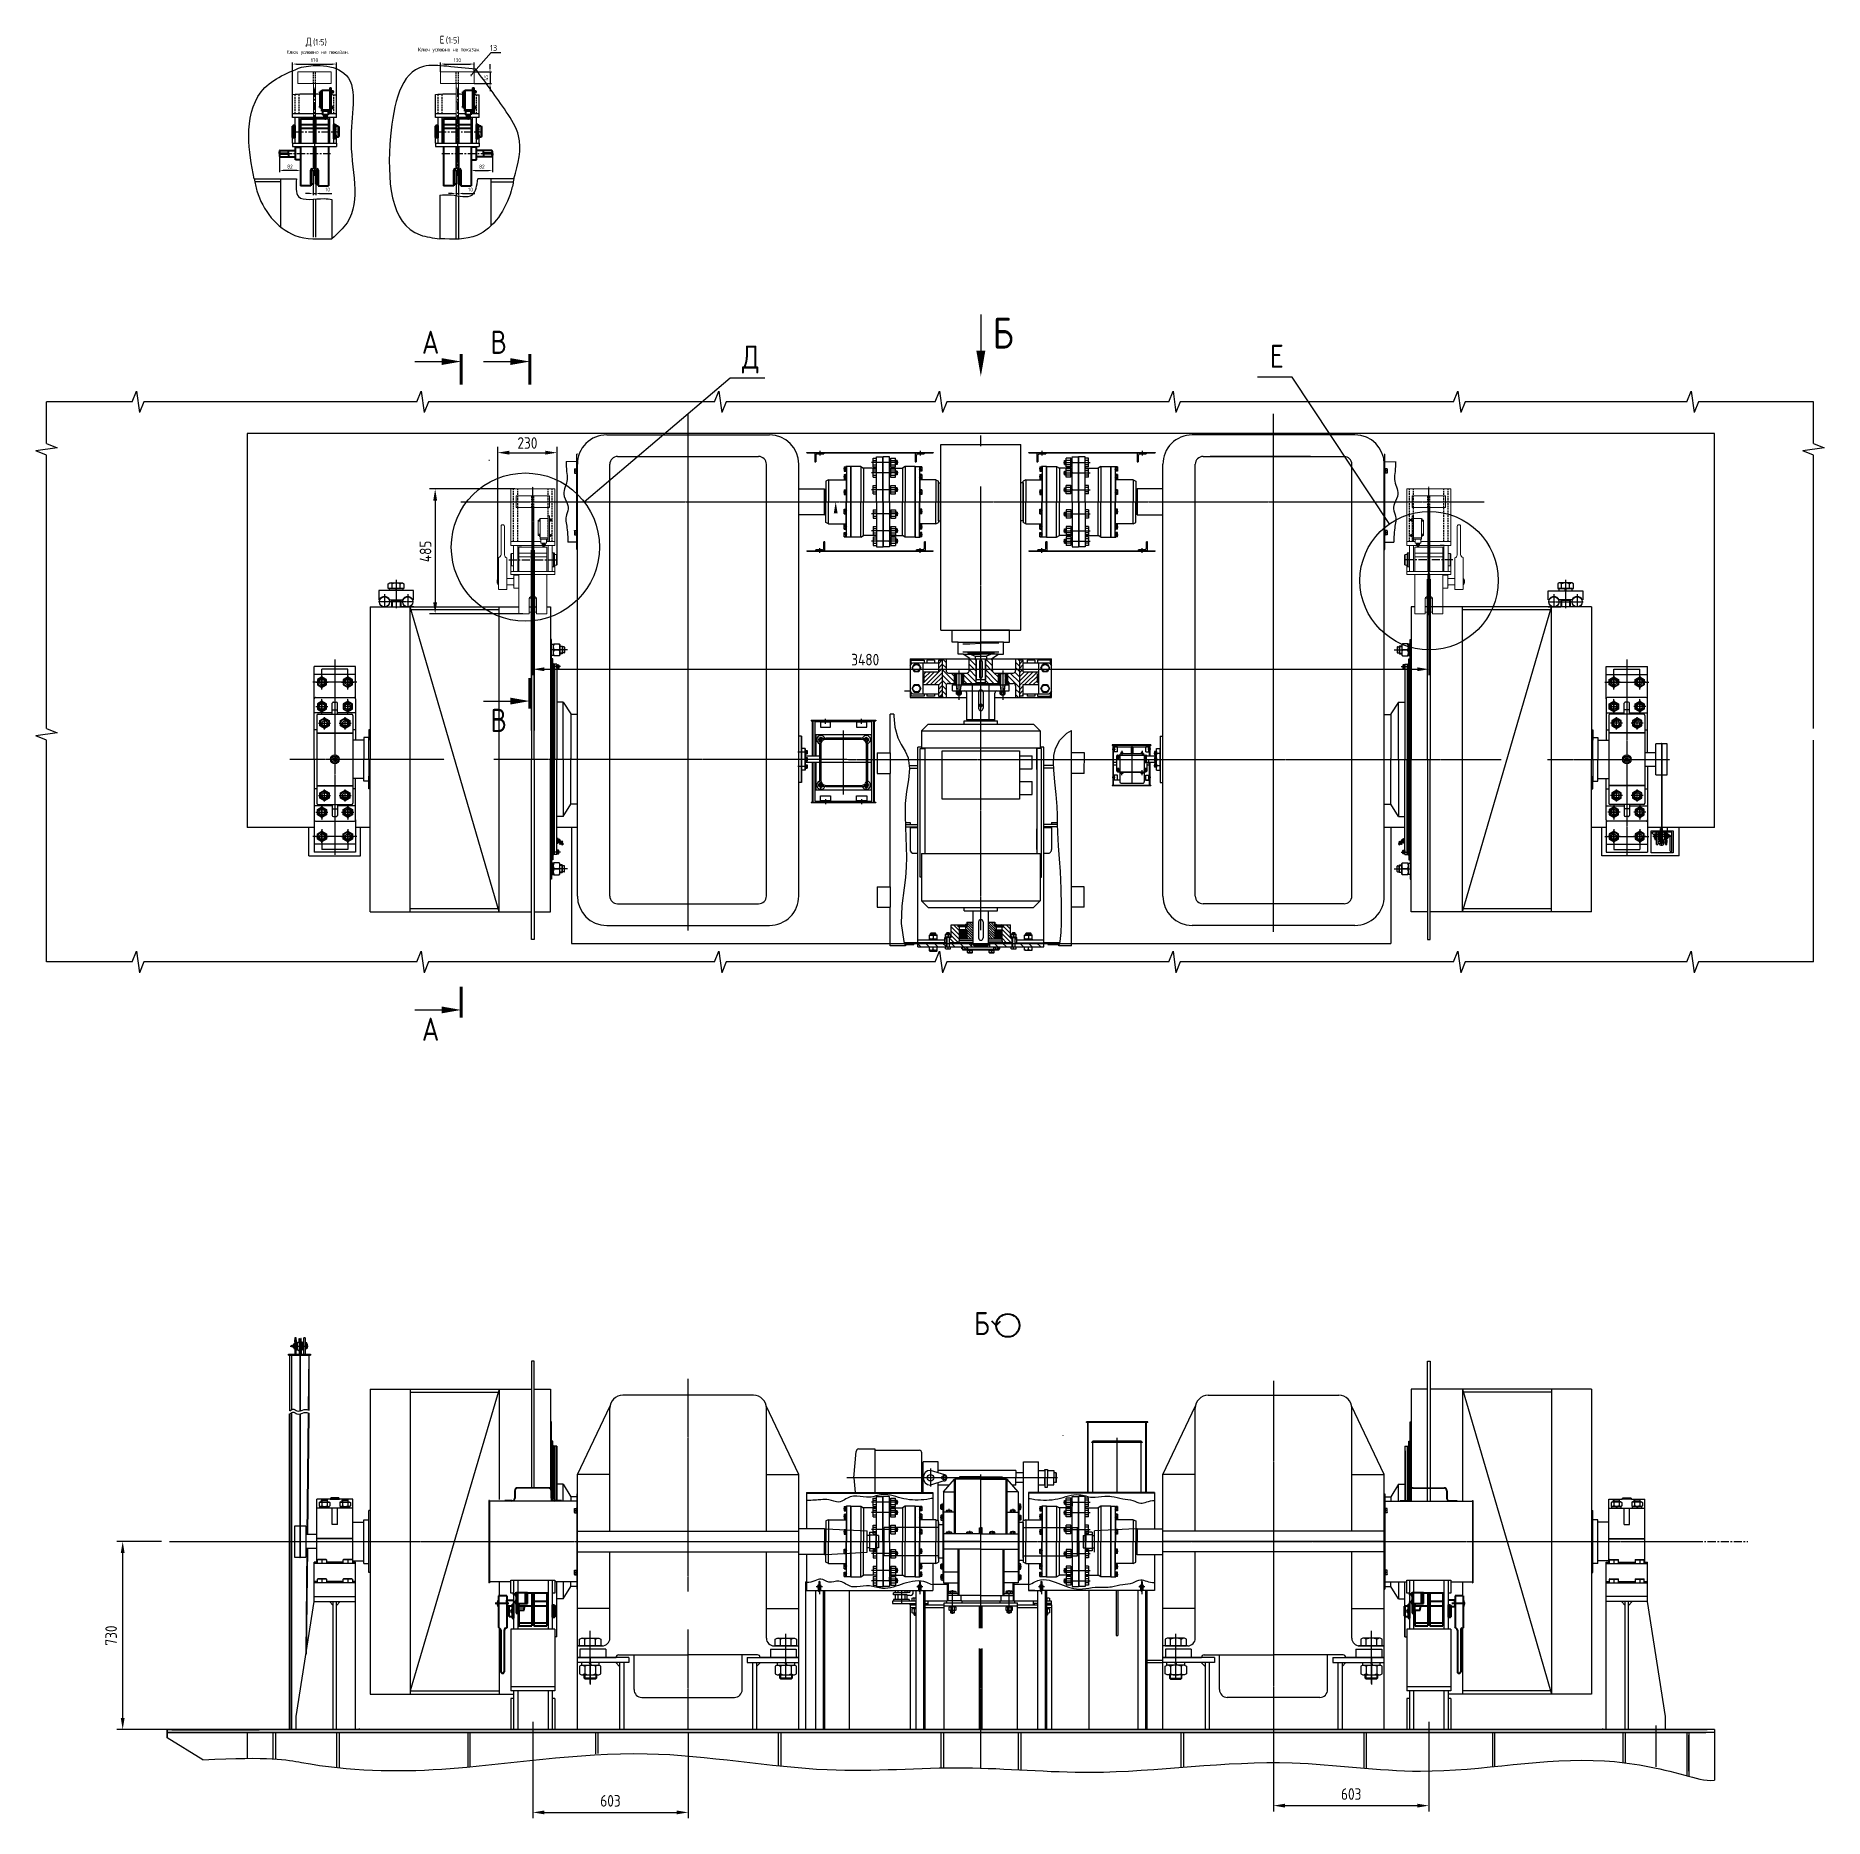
# Model space of a CAD drawing. Header units: millimetres. Extents: x 467 to 39028, y -12467 to 24298.
# Drawn here: x 13227 to 20174, y -1319 to 5603 of the extents above; entities that cross this region are included whole.
import ezdxf
from ezdxf.enums import TextEntityAlignment as Align

# ---------------------------------------------------------------- set-up
doc = ezdxf.new("R2010")
doc.units = ezdxf.units.MM
for name, pattern in [('CENTER', [50.8, 31.75, -6.35, 6.35, -6.35]), ('CENTER2', [1.125, 0.75, -0.125, 0.125, -0.125]), ('HIDDEN', [9.525, 6.35, -3.175])]:
    doc.linetypes.add(name, pattern=pattern)
for name, color, linetype in [('atr_sbr', 7, 'Continuous'), ('Bord', 1, 'Continuous'), ('Cen', 5, 'CENTER'), ('CEN2', 5, 'CENTER2'), ('Cent', 5, 'CENTER'), ('Dim', 7, 'Continuous'), ('Hide', 250, 'HIDDEN'), ('Red', 1, 'Continuous'), ('Text', 3, 'Continuous'), ('Textb', 6, 'Continuous')]:
    doc.layers.add(name, color=color, linetype=linetype)
doc.layers.add('Con', color=6, linetype='Continuous', lineweight=18)
doc.layers.add('Cont', color=6, linetype='Continuous', lineweight=40)
doc.styles.add('Style1', font='romans.shx', dxfattribs={"width": 0.8})
doc.dimstyles.new('LIN15', dxfattribs={"dimscale": 15, "dimtxt": 3, "dimasz": 3, "dimexe": 1.5, "dimexo": 0, "dimgap": 1.5, "dimtad": 1, "dimdec": 0, "dimzin": 13, "dimdsep": 46, "dimtxsty": 'Style1', "dimcen": 0, "dimclrt": 3, "dimadec": 0, "dimazin": 0, "dimtfac": 1, "dimtdec": 0, "dimtmove": 0, "dimatfit": 3, "dimfxl": 1, "dimtolj": 1, "dimtzin": 13, "dimarcsym": 0})
doc.dimstyles.new('LIN_15', dxfattribs={"dimscale": 15, "dimtxt": 3, "dimasz": 3, "dimexe": 1.5, "dimexo": 0, "dimgap": 1, "dimtad": 1, "dimdec": 1, "dimzin": 12, "dimtxsty": 'Style1', "dimcen": 0, "dimclrt": 3, "dimadec": 0, "dimazin": 0, "dimtfac": 1, "dimtdec": 1, "dimtmove": 0, "dimatfit": 3, "dimfxl": 1, "dimtolj": 1, "dimtzin": 12, "dimarcsym": 0})
doc.dimstyles.new('Lin_5', dxfattribs={"dimscale": 5, "dimtxt": 3, "dimasz": 3, "dimexe": 1.25, "dimexo": 0, "dimgap": 1.5, "dimtad": 1, "dimdec": 1, "dimtxsty": 'Style1', "dimcen": 2.5, "dimclrt": 3, "dimadec": 0, "dimazin": 0, "dimtfac": 1, "dimtdec": 1, "dimtmove": 0, "dimatfit": 3, "dimldrblk": 'DOT', "dimfxl": 1, "dimarcsym": 0})
doc.dimstyles.new('Poz_15', dxfattribs={"dimscale": 15, "dimtxt": 6, "dimasz": 3, "dimexe": 1.25, "dimexo": 0, "dimgap": 1.5, "dimtad": 2, "dimtih": 1, "dimtoh": 1, "dimdec": 0, "dimtxsty": 'Style1', "dimblk": 'DOTSMALL', "dimcen": 2.5, "dimclrt": 6, "dimadec": 0, "dimazin": 0, "dimtfac": 1, "dimtdec": 0, "dimtmove": 0, "dimatfit": 3, "dimldrblk": 'DOTSMALL', "dimfxl": 1, "dimarcsym": 0})
pattern_1 = [(314.9995, (16897.895, 2930.008), (6.71073, 6.7106), [])]
pattern_2 = [(314.9995, (16897.8948, 2930.0083), (1.773438, 1.773409), [])]
pattern_3 = [(314.9995, (16897.8948, 2930.0083), (0.908093, 0.908078), [])]

msp = doc.modelspace()

# ---------------------------------------------------------------- texts
at = {"layer": 'Dim', "color": 6, "insert": (14991.418, 5544.064), "char_height": 24, "attachment_point": 7, "style": 'Style1'}
msp.add_mtext('13', dxfattribs=at)
at = {"layer": 'Text', "char_height": 14.9634, "attachment_point": 1, "style": 'Style1'}
for insert in [(14712.015, 5557.601), (14200.685, 5547.881)]:
    msp.add_mtext_dynamic_manual_height_columns('Ключ условно не показан.', width=263.25623, gutter_width=1, heights=[0], dxfattribs=dict(at, insert=insert))

# ---------------------------------------------------------------- blocks, each defined once
blk = doc.blocks.new('*D89')
at = {"layer": 'Defpoints', "color": 0, "transparency": 16777216}
for p in [(13564.9, -244.2), (13715.9, -244.2), (13737.9, -974.2)]:
    blk.add_point(p, dxfattribs=at)
at = {"layer": 'Dim', "color": 0, "lineweight": -2, "transparency": 16777216}
for p, q in [((13715.9, -244.2), (13542.4, -244.2)), ((13564.9, -929.2), (13564.9, -289.2)), ((13737.9, -974.2), (13542.4, -974.2))]:
    blk.add_line(p, q, dxfattribs=at)
at = {"layer": 'Dim', "color": 0, "transparency": 16777216}
for points in [[(13557.4, -289.2), (13572.4, -289.2), (13564.9, -244.2)], [(13557.4, -929.2), (13572.4, -929.2), (13564.9, -974.2)]]:
    blk.add_solid(points, dxfattribs=at)
at = {"layer": 'Dim', "color": 3, "transparency": 16777216, "insert": (13519.9, -609.2), "char_height": 45, "attachment_point": 5, "rotation": 90, "style": 'Style1'}
blk.add_mtext('\\A1;730', dxfattribs=at)
blk = doc.blocks.new('ZNAK05')
at = {"layer": 'Cont'}
for q in [(4.6, 3.57), (6.86, 3.57)]:
    blk.add_line((5.73, 2.44), q, dxfattribs=at)
blk.add_circle((8.73, 2.44), 3, dxfattribs=at)
at = {"layer": 'Textb', "style": 'Style1', "width": 0.8}
blk.add_attdef('А', text='', height=6, dxfattribs=at).set_placement((4.05, -0.06), align=Align.RIGHT)
blk.add_attdef('45%%D(1)', (13.11, -0.06), '', height=5, dxfattribs=at)
blk = doc.blocks.new('*D90')
at = {"layer": 'Defpoints', "color": 0, "transparency": 16777216}
for p in [(15158, -944.2), (15760.9, -986.2), (15760.9, -1296.1)]:
    blk.add_point(p, dxfattribs=at)
at = {"layer": 'Dim', "color": 0, "lineweight": -2, "transparency": 16777216}
for p, q in [((15158, -944.2), (15158, -1318.6)), ((15760.9, -986.2), (15760.9, -1318.6)), ((15203, -1296.1), (15715.9, -1296.1))]:
    blk.add_line(p, q, dxfattribs=at)
at = {"layer": 'Dim', "color": 0, "transparency": 16777216}
for points in [[(15203, -1288.6), (15203, -1303.6), (15158, -1296.1)], [(15715.9, -1288.6), (15715.9, -1303.6), (15760.9, -1296.1)]]:
    blk.add_solid(points, dxfattribs=at)
at = {"layer": 'Dim', "color": 3, "transparency": 16777216, "insert": (15459.4, -1251.1), "char_height": 45, "attachment_point": 5, "style": 'Style1'}
blk.add_mtext('\\A1;603', dxfattribs=at)
blk = doc.blocks.new('*D88')
at = {"layer": 'Defpoints', "color": 0, "transparency": 16777216}
for p in [(18637.8, -944.2), (18034.9, -974.2), (18637.8, -1269.7)]:
    blk.add_point(p, dxfattribs=at)
at = {"layer": 'Dim', "color": 0, "lineweight": -2, "transparency": 16777216}
for p, q in [((18637.8, -944.2), (18637.8, -1292.2)), ((18034.9, -974.2), (18034.9, -1292.2)), ((18079.9, -1269.7), (18592.8, -1269.7))]:
    blk.add_line(p, q, dxfattribs=at)
at = {"layer": 'Dim', "color": 0, "transparency": 16777216}
for points in [[(18079.9, -1262.2), (18079.9, -1277.2), (18034.9, -1269.7)], [(18592.8, -1262.2), (18592.8, -1277.2), (18637.8, -1269.7)]]:
    blk.add_solid(points, dxfattribs=at)
at = {"layer": 'Dim', "color": 3, "transparency": 16777216, "insert": (18336.4, -1224.7), "char_height": 45, "attachment_point": 5, "style": 'Style1'}
blk.add_mtext('\\A1;603', dxfattribs=at)
blk = doc.blocks.new('ключ2')
for p, q in [((22774.6, 4523.3), (22774.6, 4491.3)), ((22775.4, 4523.3), (22898.8, 4523.2)), ((22804.8, 4531.1), (22804.8, 4478.8)), ((22774.6, 4491.3), (22897.3, 4491.3)), ((22908.1, 4500.8), (23070.1, 4500.8)), ((22909.8, 4513.5), (23069.7, 4513.5))]:
    blk.add_line(p, q)
for centre, radius, start, end in [((22910.4, 4525.4), 11.9, 190.75077, 267.16767), ((22914.1, 4483), 18.8, 108.72199, 153.98988), ((23069.7, 4507.2), 6.34, 266.83002, 90.0179)]:
    blk.add_arc(centre, radius, start, end)
blk = doc.blocks.new('80350100000500100000112982')
at = {"ltscale": 0.0186}
for p, q in [((-6.5, 7.1), (-7.3, 5.7)), ((-7.3, 5.7), (-7.3, -5.7)), ((-6.5, 3.5), (-7.3, 4.9)), ((-2, 7.1), (-6.5, 7.1)), ((-2, 3.5), (-6.5, 3.5)), ((-2, -7.1), (-2, 7.1)), ((-2, 6.1), (-2, -6.1)), ((0, 6.1), (-2, 6.1)), ((-2, 0), (0, 0.7)), ((0, 0), (-2, -0.7)), ((0, -6.1), (0, 6.1)), ((-6.5, -3.5), (-7.3, -4.9)), ((-7.3, -5.7), (-6.5, -7.1)), ((-2, -3.5), (-6.5, -3.5)), ((-6.5, -7.1), (-2, -7.1)), ((-2, -6.1), (0, -6.1))]:
    blk.add_line(p, q, dxfattribs=at)
blk.add_arc((1.1, 0), 8.44, 155.12209, 204.87791, dxfattribs=at)
at = {"layer": 'atr_sbr', "ltscale": 0.0186, "style": 'Style1', "width": 0.8, "flags": 9}
for tag in ['ГАЙКА', 'КОНТРГАЙКА', 'ШАЙБА ПОД ГАЙКУ', 'ШАЙБА ПОД ГОЛОВКУ', 'БОЛТ ИЛИ ВИНТ']:
    blk.add_attdef(tag, (0, 0), '', height=0.2, dxfattribs=at)
blk = doc.blocks.new('A0C0001')
at = {"ltscale": 0.48}
for p, q in [((-5, 2.2), (-5, -2.2)), ((-0.6, 5.4), (-4.4, 3.2)), ((4.4, 3.2), (0.6, 5.4)), ((5, -2.2), (5, 2.2)), ((-4.4, -3.2), (-0.6, -5.4)), ((0.6, -5.4), (4.4, -3.2))]:
    blk.add_line(p, q, dxfattribs=at)
blk.add_circle((0, 0), 4.5, dxfattribs=at)
for start, end in [(143.44662, 156.55338), (83.44662, 96.55338), (23.44662, 36.55338), (203.44662, 216.55338), (263.44662, 276.55338), (323.44662, 336.55338)]:
    blk.add_arc((0, 0), 5.45, start, end, dxfattribs=at)
blk = doc.blocks.new('razrez01')
at = {"layer": 'Text'}
blk.add_lwpolyline([(-12, 0), (-5, 0)], dxfattribs=at)
blk.add_lwpolyline([(0, 0, 0, 1.76, 0), (-5, 0, 1.76, 1.76, 0)], format="xyseb", dxfattribs=at)
at = {"layer": 'Text', "const_width": 0.8}
blk.add_lwpolyline([(0, 2), (0, -6)], dxfattribs=at)
at = {"layer": 'Textb', "style": 'Style1', "width": 0.8}
blk.add_attdef('A', (-10.16, 2), '', height=6, dxfattribs=at)
blk = doc.blocks.new('razrez16')
at = {"layer": 'Text'}
blk.add_lwpolyline([(0, 12), (0, 5)], dxfattribs=at)
blk.add_lwpolyline([(0, 0, 0, 1.76, 0), (0, 5, 1.76, 1.76, 0)], format="xyseb", dxfattribs=at)
at = {"layer": 'Textb', "style": 'Style1', "width": 0.8}
blk.add_attdef('А', (2.3, 5.4), '', height=6, dxfattribs=at)
blk = doc.blocks.new('*D85')
at = {"layer": 'Defpoints', "color": 0, "transparency": 16777216}
for p in [(15088, 3843.5), (14778.5, 3358.5), (15119, 3358.5)]:
    blk.add_point(p, dxfattribs=at)
at = {"layer": 'Dim', "color": 0, "lineweight": -2, "transparency": 16777216}
for p, q in [((15088, 3843.5), (14756, 3843.5)), ((14778.5, 3798.5), (14778.5, 3403.5)), ((15119, 3358.5), (14756, 3358.5))]:
    blk.add_line(p, q, dxfattribs=at)
at = {"layer": 'Dim', "color": 0, "transparency": 16777216}
for points in [[(14771, 3798.5), (14786, 3798.5), (14778.5, 3843.5)], [(14771, 3403.5), (14786, 3403.5), (14778.5, 3358.5)]]:
    blk.add_solid(points, dxfattribs=at)
at = {"layer": 'Dim', "color": 3, "transparency": 16777216, "insert": (14741, 3601), "char_height": 45, "attachment_point": 5, "rotation": 90, "style": 'Style1'}
blk.add_mtext('485', dxfattribs=at)
blk = doc.blocks.new('*D86')
at = {"layer": 'Defpoints', "color": 0, "transparency": 16777216}
for p in [(15252, 3984.4), (15252, 3568.5), (15021.5, 3483.5)]:
    blk.add_point(p, dxfattribs=at)
at = {"layer": 'Dim', "color": 0, "lineweight": -2, "transparency": 16777216}
for p, q in [((15021.5, 3483.5), (15021.5, 4006.9)), ((15066.5, 3984.4), (15207, 3984.4)), ((15252, 3568.5), (15252, 4006.9))]:
    blk.add_line(p, q, dxfattribs=at)
at = {"layer": 'Dim', "color": 0, "transparency": 16777216}
for points in [[(15066.5, 3991.9), (15066.5, 3976.9), (15021.5, 3984.4)], [(15207, 3991.9), (15207, 3976.9), (15252, 3984.4)]]:
    blk.add_solid(points, dxfattribs=at)
at = {"layer": 'Dim', "color": 3, "transparency": 16777216, "insert": (15136.8, 4021.9), "char_height": 45, "attachment_point": 5, "style": 'Style1'}
blk.add_mtext('230', dxfattribs=at)
blk = doc.blocks.new('ZNAK01')
at = {"layer": 'Textb', "style": 'Style1', "width": 0.8}
blk.add_attdef('А', text='', height=6, dxfattribs=at).set_placement((3.95, -0.02), align=Align.RIGHT)
blk.add_attdef('SC(1)', (5.07, -0.02), '', height=5, dxfattribs=at)
blk = doc.blocks.new('*D87')
at = {"layer": 'Defpoints', "color": 0, "transparency": 16777216}
for p in [(15158, 3413.1), (18637.8, 3390.1), (18637.8, 3143.3)]:
    blk.add_point(p, dxfattribs=at)
at = {"layer": 'Dim', "color": 0, "lineweight": -2, "transparency": 16777216}
for p, q in [((15158, 3413.1), (15158, 3120.8)), ((18637.8, 3390.1), (18637.8, 3120.8)), ((15203, 3143.3), (18592.8, 3143.3))]:
    blk.add_line(p, q, dxfattribs=at)
at = {"layer": 'Dim', "color": 0, "transparency": 16777216}
for points in [[(15203, 3150.8), (15203, 3135.8), (15158, 3143.3)], [(18592.8, 3150.8), (18592.8, 3135.8), (18637.8, 3143.3)]]:
    blk.add_solid(points, dxfattribs=at)
at = {"layer": 'Dim', "color": 3, "transparency": 16777216, "insert": (16448.9, 3180.8), "char_height": 45, "attachment_point": 5, "style": 'Style1'}
blk.add_mtext('3480', dxfattribs=at)
blk = doc.blocks.new('ZNAK30')
at = {"layer": 'Bord'}
for p, q in [((0, 0), (1.12, 2.78)), ((1.12, 2.78), (1.88, -2.78)), ((3, 0), (1.88, -2.78))]:
    blk.add_line(p, q, dxfattribs=at)
blk = doc.blocks.new('*D337')
at = {"layer": 'Defpoints', "color": 0, "transparency": 16777216}
for p in [(14304.8, 5027.4), (14314.8, 5027.4), (14314.8, 4991.1)]:
    blk.add_point(p, dxfattribs=at)
at = {"layer": 'Dim', "color": 0, "lineweight": -2, "transparency": 16777216}
for p, q in [((14304.8, 5027.4), (14304.8, 4984.9)), ((14314.8, 5027.4), (14314.8, 4984.9)), ((14289.8, 4991.1), (14274.8, 4991.1)), ((14304.8, 4991.1), (14314.8, 4991.1)), ((14329.8, 4991.1), (14377.5, 4991.1))]:
    blk.add_line(p, q, dxfattribs=at)
at = {"layer": 'Dim', "color": 0, "transparency": 16777216}
for points in [[(14289.8, 4993.6), (14289.8, 4988.6), (14304.8, 4991.1)], [(14329.8, 4993.6), (14329.8, 4988.6), (14314.8, 4991.1)]]:
    blk.add_solid(points, dxfattribs=at)
at = {"layer": 'Dim', "color": 3, "transparency": 16777216, "insert": (14361.2, 5006.1), "char_height": 15, "attachment_point": 5, "style": 'Style1'}
blk.add_mtext('10', dxfattribs=at)
blk = doc.blocks.new('_Dot')
at = {"color": 0, "linetype": 'ByBlock', "lineweight": -2}
blk.add_line((-0.5, 0), (-1, 0), dxfattribs=at)
at = {"color": 0, "linetype": 'ByBlock', "const_width": 0.5}
blk.add_lwpolyline([(-0.25, 0, 1), (0.25, 0, 1)], format="xyb", close=True, dxfattribs=at)
blk = doc.blocks.new('*D338')
at = {"layer": 'Defpoints', "color": 0, "transparency": 16777216}
for p in [(14394.8, 5493.6), (14224.8, 5376), (14394.8, 5373.9)]:
    blk.add_point(p, dxfattribs=at)
at = {"layer": 'Dim', "color": 0, "lineweight": -2, "transparency": 16777216}
for p, q in [((14224.8, 5376), (14224.8, 5499.8)), ((14239.8, 5493.6), (14379.8, 5493.6)), ((14394.8, 5373.9), (14394.8, 5499.8))]:
    blk.add_line(p, q, dxfattribs=at)
at = {"layer": 'Dim', "color": 0, "transparency": 16777216}
for points in [[(14239.8, 5496.1), (14239.8, 5491.1), (14224.8, 5493.6)], [(14379.8, 5496.1), (14379.8, 5491.1), (14394.8, 5493.6)]]:
    blk.add_solid(points, dxfattribs=at)
at = {"layer": 'Dim', "color": 3, "transparency": 16777216, "insert": (14309.8, 5508.6), "char_height": 15, "attachment_point": 5, "style": 'Style1'}
blk.add_mtext('170', dxfattribs=at)
blk = doc.blocks.new('*D339')
at = {"layer": 'Defpoints', "color": 0, "transparency": 16777216}
for p in [(14173.4, 5142.6), (14173.4, 5080.3), (14255.8, 5116.6)]:
    blk.add_point(p, dxfattribs=at)
at = {"layer": 'Dim', "color": 0, "lineweight": -2, "transparency": 16777216}
for p, q in [((14173.4, 5142.6), (14173.4, 5074.1)), ((14240.8, 5080.3), (14188.4, 5080.3)), ((14255.8, 5116.6), (14255.8, 5074.1))]:
    blk.add_line(p, q, dxfattribs=at)
at = {"layer": 'Dim', "color": 0, "transparency": 16777216}
for points in [[(14188.4, 5082.8), (14188.4, 5077.8), (14173.4, 5080.3)], [(14240.8, 5082.8), (14240.8, 5077.8), (14255.8, 5080.3)]]:
    blk.add_solid(points, dxfattribs=at)
at = {"layer": 'Dim', "color": 3, "transparency": 16777216, "insert": (14214.6, 5095.3), "char_height": 15, "attachment_point": 5, "style": 'Style1'}
blk.add_mtext('82', dxfattribs=at)
blk = doc.blocks.new('*D335')
at = {"layer": 'Defpoints', "color": 0, "transparency": 16777216}
for p in [(14859.7, 5027.4), (14869.7, 5027.4), (14869.7, 4991.1)]:
    blk.add_point(p, dxfattribs=at)
at = {"layer": 'Dim', "color": 0, "lineweight": -2, "transparency": 16777216}
for p, q in [((14859.7, 5027.4), (14859.7, 4984.9)), ((14869.7, 5027.4), (14869.7, 4984.9)), ((14844.7, 4991.1), (14829.7, 4991.1)), ((14859.7, 4991.1), (14869.7, 4991.1)), ((14884.7, 4991.1), (14932.4, 4991.1))]:
    blk.add_line(p, q, dxfattribs=at)
at = {"layer": 'Dim', "color": 0, "transparency": 16777216}
for points in [[(14844.7, 4993.6), (14844.7, 4988.6), (14859.7, 4991.1)], [(14884.7, 4993.6), (14884.7, 4988.6), (14869.7, 4991.1)]]:
    blk.add_solid(points, dxfattribs=at)
at = {"layer": 'Dim', "color": 3, "transparency": 16777216, "insert": (14916.1, 5006.1), "char_height": 15, "attachment_point": 5, "style": 'Style1'}
blk.add_mtext('10', dxfattribs=at)
blk = doc.blocks.new('*D336')
at = {"layer": 'Defpoints', "color": 0, "transparency": 16777216}
for p in [(15001.1, 5142.6), (14918.7, 5116.6), (15001.1, 5080.3)]:
    blk.add_point(p, dxfattribs=at)
at = {"layer": 'Dim', "color": 0, "lineweight": -2, "transparency": 16777216}
for p, q in [((15001.1, 5142.6), (15001.1, 5074.1)), ((14918.7, 5116.6), (14918.7, 5074.1)), ((14933.7, 5080.3), (14986.1, 5080.3))]:
    blk.add_line(p, q, dxfattribs=at)
at = {"layer": 'Dim', "color": 0, "transparency": 16777216}
for points in [[(14933.7, 5082.8), (14933.7, 5077.8), (14918.7, 5080.3)], [(14986.1, 5082.8), (14986.1, 5077.8), (15001.1, 5080.3)]]:
    blk.add_solid(points, dxfattribs=at)
at = {"layer": 'Dim', "color": 3, "transparency": 16777216, "insert": (14959.9, 5095.3), "char_height": 15, "attachment_point": 5, "style": 'Style1'}
blk.add_mtext('82', dxfattribs=at)
blk = doc.blocks.new('*D340')
at = {"layer": 'Defpoints', "color": 0, "transparency": 16777216}
for p in [(14929.7, 5493.6), (14799.7, 5463), (14929.7, 5463)]:
    blk.add_point(p, dxfattribs=at)
at = {"layer": 'Dim', "color": 0, "lineweight": -2, "transparency": 16777216}
for p, q in [((14799.7, 5463), (14799.7, 5499.8)), ((14814.7, 5493.6), (14914.7, 5493.6)), ((14929.7, 5463), (14929.7, 5499.8))]:
    blk.add_line(p, q, dxfattribs=at)
at = {"layer": 'Dim', "color": 0, "transparency": 16777216}
for points in [[(14814.7, 5496.1), (14814.7, 5491.1), (14799.7, 5493.6)], [(14914.7, 5496.1), (14914.7, 5491.1), (14929.7, 5493.6)]]:
    blk.add_solid(points, dxfattribs=at)
at = {"layer": 'Dim', "color": 3, "transparency": 16777216, "insert": (14864.7, 5508.6), "char_height": 15, "attachment_point": 5, "style": 'Style1'}
blk.add_mtext('130', dxfattribs=at)
blk = doc.blocks.new('*D341')
at = {"layer": 'Defpoints', "color": 0, "transparency": 16777216}
for p in [(14929.7, 5463), (14929.7, 5418), (14991.5, 5418)]:
    blk.add_point(p, dxfattribs=at)
at = {"layer": 'Dim', "color": 0, "lineweight": -2, "transparency": 16777216}
for p, q in [((14991.5, 5478), (14991.5, 5493)), ((14929.7, 5463), (14997.7, 5463)), ((14991.5, 5463), (14991.5, 5418)), ((14929.7, 5418), (14997.7, 5418)), ((14991.5, 5403), (14991.5, 5388))]:
    blk.add_line(p, q, dxfattribs=at)
at = {"layer": 'Dim', "color": 0, "transparency": 16777216}
for points in [[(14989, 5478), (14994, 5478), (14991.5, 5463)], [(14989, 5403), (14994, 5403), (14991.5, 5418)]]:
    blk.add_solid(points, dxfattribs=at)
at = {"layer": 'Dim', "color": 3, "transparency": 16777216, "insert": (14976.5, 5440.5), "char_height": 15, "attachment_point": 5, "rotation": 90, "style": 'Style1'}
blk.add_mtext('45', dxfattribs=at)
blk = doc.blocks.new('_DotSmall')
at = {"color": 0, "linetype": 'ByBlock', "const_width": 0.5}
blk.add_lwpolyline([(-0.0625, 0, 1), (0.0625, 0, 1)], format="xyb", close=True, dxfattribs=at)

# ---------------------------------------------------------------- dimensions: what is measured, and where the dimension line sits
at = {"layer": 'Dim'}
for base, p1, p2, override, picture, middle in [((14394.823, 5493.564), (14224.823, 5375.979), (14394.823, 5373.868), {"dimtp": 0.1, "dimtm": 0.1, "dimtfac": 0.71, "dimtdec": 2}, '*D338', (14309.823, 5508.564)), ((14929.696, 5493.564), (14799.696, 5462.979), (14929.696, 5462.979), {"dimtp": 0.1, "dimtm": 0.1, "dimtfac": 0.71, "dimtdec": 2}, '*D340', (14864.696, 5508.564)), ((14314.823, 4991.122), (14304.823, 5027.393), (14314.823, 5027.393), {"dimtol": 0, "dimlim": 0, "dimtp": 0.1, "dimtm": 0.1, "dimtfac": 0.71, "dimtdec": 2, "dimtolj": 0, "dimtzin": 8}, '*D337', (14361.18, 5006.122)), ((14869.696, 4991.122), (14859.696, 5027.393), (14869.696, 5027.393), {"dimtol": 0, "dimlim": 0, "dimtp": 0.1, "dimtm": 0.1, "dimtfac": 0.71, "dimtdec": 2, "dimtolj": 0, "dimtzin": 8}, '*D335', (14916.053, 5006.122))]:
    dim = msp.add_linear_dim(base=base, p1=p1, p2=p2, dimstyle='Lin_5', override=override, dxfattribs=at)
    dim.commit()
    dim.dimension.update_dxf_attribs({"geometry": picture, "text_midpoint": middle})
for base, p1, p2, dimstyle, override, picture, middle in [((14991.453, 5417.979), (14929.696, 5462.979), (14929.696, 5417.979), 'Lin_5', {"dimtp": 0.1, "dimtm": 0.1, "dimtfac": 0.71, "dimtdec": 2}, '*D341', (14976.453, 5440.479)), ((14778.479, 3358.47), (15087.96, 3843.508), (15118.96, 3358.47), 'LIN_15', {"dimtp": 0.1, "dimtm": 0.1, "dimtfac": 0.71, "dimtdec": 2, "dimtolj": 0, "dimtzin": 8}, '*D85', (14740.979, 3600.989)), ((13564.894, -244.204), (13737.902, -974.204), (13715.902, -244.204), 'LIN15', {"dimtp": 0.1, "dimtm": 0.1, "dimtfac": 0.71, "dimtdec": 3, "dimtzin": 8}, '*D89', (13519.894, -609.204))]:
    dim = msp.add_linear_dim(base=base, p1=p1, p2=p2, angle=90, dimstyle=dimstyle, override=override, dxfattribs=at)
    dim.commit()
    dim.dimension.update_dxf_attribs({"geometry": picture, "text_midpoint": middle})
for base, p1, p2, text, dimstyle, override, picture, middle in [((14173.375, 5080.304), (14255.823, 5116.587), (14173.375, 5142.614), '82', 'Lin_5', {"dimtp": 0.1, "dimtm": 0.1, "dimtfac": 0.71, "dimtdec": 2}, '*D339', (14214.599, 5095.304)), ((15252.041, 3984.442), (15021.512, 3483.518), (15252.041, 3568.508), '230', 'LIN_15', {"dimtp": 0.1, "dimtm": 0.1, "dimtfac": 0.71, "dimtdec": 2, "dimtolj": 0, "dimtzin": 8}, '*D86', (15136.777, 4021.942)), ((15760.902, -1296.111), (15157.959, -944.2), (15760.902, -986.204), '603', 'LIN15', {"dimtp": 0.1, "dimtm": 0.1, "dimtfac": 0.71, "dimtdec": 3, "dimtzin": 8}, '*D90', (15459.431, -1251.111)), ((18637.845, -1269.674), (18034.902, -974.204), (18637.845, -944.2), '603', 'LIN15', {"dimtp": 0.1, "dimtm": 0.1, "dimtfac": 0.71, "dimtdec": 3, "dimtzin": 8}, '*D88', (18336.373, -1224.674))]:
    dim = msp.add_linear_dim(base=base, p1=p1, p2=p2, text=text, dimstyle=dimstyle, override=override, dxfattribs=at)
    dim.commit()
    dim.dimension.update_dxf_attribs({"geometry": picture, "text_midpoint": middle})
dim = msp.add_linear_dim(base=(15001.144, 5080.304), p1=(14918.696, 5116.587), p2=(15001.144, 5142.614), angle=180, text='82', dimstyle='Lin_5', override={"dimtp": 0.1, "dimtm": 0.1, "dimtfac": 0.71, "dimtdec": 2}, dxfattribs=at)
dim.commit()
dim.dimension.update_dxf_attribs({"geometry": '*D336', "text_midpoint": (14959.92, 5095.304)})
dim = msp.add_linear_dim(base=(18637.844, 3143.339), p1=(15157.96, 3413.131), p2=(18637.844, 3390.104), text='3480', dimstyle='LIN_15', override={"dimtp": 0.1, "dimtm": 0.1, "dimtfac": 0.71, "dimtdec": 2, "dimtolj": 0, "dimtzin": 8}, dxfattribs=at)
dim.commit()
dim.dimension.update_dxf_attribs({"geometry": '*D87', "text_midpoint": (16448.863, 3143.339), "dimtype": 160})

# ---------------------------------------------------------------- hatches: boundary and pattern name
at = {"layer": 'Bord'}
h = msp.add_hatch(dxfattribs=at)
h.set_pattern_fill('ANSI31', color=256, scale=25, angle=719.9995163, style=0, pattern_type=2)
h.set_pattern_definition([(44.9995, (16897.895, 2930.008), (-8.32275, 8.3229), [])])
h.paths.add_polyline_path([(17047.897, 3178.507), (17062.897, 3178.507), (17062.897, 3133.507), (17122.897, 3133.506), (17122.896, 3125.506), (17117.896, 3125.506), (17117.896, 3091.506), (17122.896, 3091.506), (17122.896, 3083.506), (17062.896, 3083.507), (17062.896, 3038.507), (17047.896, 3038.507)])
h.paths.add_polyline_path([(16732.897, 3178.51), (16747.897, 3178.51), (16747.896, 3038.51), (16732.896, 3038.51), (16732.896, 3083.51), (16672.896, 3083.51), (16672.896, 3091.51), (16677.896, 3091.51), (16677.896, 3125.51), (16672.896, 3125.51), (16672.897, 3133.51), (16732.897, 3133.51)])
h = msp.add_hatch(dxfattribs=at)
h.set_pattern_fill('ANSI31', color=256, scale=25, angle=629.9995163, style=0, pattern_type=2)
h.set_pattern_definition([(314.9995, (16897.895, 2930.008), (10.4312, 10.43105), [])])
edge = h.paths.add_edge_path()
edge.add_line((17000.896, 3128.507), (17022.896, 3128.507))
edge.add_arc((17022.897, 3138.507), 10, 269.9995163, 359.9995163)
edge.add_line((17032.897, 3138.507), (17032.897, 3183.507))
edge.add_line((17032.897, 3183.507), (17047.897, 3183.507))
edge.add_line((17047.897, 3183.507), (17047.896, 3033.507))
edge.add_line((17047.896, 3033.507), (17032.896, 3033.507))
edge.add_line((17032.896, 3033.507), (17032.896, 3078.507))
edge.add_arc((17022.896, 3078.507), 10, 359.9995163, 449.9995163)
edge.add_line((17022.896, 3088.507), (17002.896, 3088.507))
edge.add_line((17002.896, 3088.507), (17000.896, 3090.507))
edge.add_line((17000.896, 3090.507), (17000.896, 3128.507))
edge = h.paths.add_edge_path()
edge.add_line((16952.896, 3128.508), (16964.896, 3128.508))
edge.add_line((16964.896, 3128.508), (16964.896, 3090.508))
edge.add_line((16964.896, 3090.508), (16962.896, 3088.508))
edge.add_line((16962.896, 3088.508), (16917.896, 3088.508))
edge.add_line((16917.896, 3088.508), (16915.396, 3091.008))
edge.add_line((16915.396, 3091.008), (16915.397, 3181.008))
edge.add_line((16915.397, 3181.008), (16917.897, 3183.508))
edge.add_line((16917.897, 3183.508), (16940.397, 3183.508))
edge.add_line((16940.397, 3183.508), (16942.897, 3181.008))
edge.add_line((16942.897, 3181.008), (16942.897, 3138.508))
edge.add_arc((16952.897, 3138.508), 10, 179.9995163, 269.9995163)
edge = h.paths.add_edge_path()
edge.add_line((16830.896, 3128.509), (16842.896, 3128.509))
edge.add_arc((16842.897, 3138.509), 10, 269.9995163, 359.9995163)
edge.add_line((16852.897, 3138.509), (16852.897, 3181.009))
edge.add_line((16852.897, 3181.009), (16855.397, 3183.509))
edge.add_line((16855.397, 3183.509), (16877.897, 3183.508))
edge.add_line((16877.897, 3183.508), (16880.397, 3181.008))
edge.add_line((16880.397, 3181.008), (16880.396, 3091.008))
edge.add_line((16880.396, 3091.008), (16877.896, 3088.508))
edge.add_line((16877.896, 3088.508), (16832.896, 3088.509))
edge.add_line((16832.896, 3088.509), (16830.896, 3090.509))
edge.add_line((16830.896, 3090.509), (16830.896, 3128.509))
edge = h.paths.add_edge_path()
edge.add_line((16772.896, 3128.509), (16794.896, 3128.509))
edge.add_line((16794.896, 3128.509), (16794.896, 3090.509))
edge.add_line((16794.896, 3090.509), (16792.896, 3088.509))
edge.add_line((16792.896, 3088.509), (16772.896, 3088.509))
edge.add_arc((16772.896, 3078.509), 10, 89.9995163, 179.9995163)
edge.add_line((16762.896, 3078.509), (16762.896, 3033.509))
edge.add_line((16762.896, 3033.509), (16747.896, 3033.51))
edge.add_line((16747.896, 3033.51), (16747.897, 3183.51))
edge.add_line((16747.897, 3183.51), (16762.897, 3183.509))
edge.add_line((16762.897, 3183.509), (16762.897, 3138.509))
edge.add_arc((16772.897, 3138.509), 10, 179.9995163, 269.9995163)
h = msp.add_hatch(dxfattribs=at)
h.set_pattern_fill('ANSI31', color=256, scale=25, angle=629.9995163, style=0, pattern_type=2)
h.set_pattern_definition(pattern_2)
h.paths.add_polyline_path([(16821.896, 3089.009), (16821.896, 3125.009), (16825.396, 3125.009), (16825.396, 3124.446), (16830.396, 3122.759), (16830.396, 3118.259), (16825.396, 3117.134), (16825.396, 3115.446), (16830.396, 3113.759), (16830.396, 3109.259), (16825.396, 3108.134), (16825.396, 3106.446), (16830.396, 3104.759), (16830.396, 3100.259), (16825.396, 3099.134), (16825.396, 3097.446), (16830.396, 3095.759), (16830.396, 3091.259), (16825.396, 3090.134), (16825.396, 3089.009)])
h.paths.add_polyline_path([(16803.896, 3125.009), (16803.896, 3089.009), (16800.396, 3089.009), (16800.396, 3090.134), (16795.396, 3091.259), (16795.396, 3095.759), (16800.396, 3097.447), (16800.396, 3099.134), (16795.396, 3100.259), (16795.396, 3104.759), (16800.396, 3106.447), (16800.396, 3108.134), (16795.396, 3109.259), (16795.396, 3113.759), (16800.396, 3115.447), (16800.396, 3117.134), (16795.396, 3118.259), (16795.396, 3122.759), (16800.396, 3124.447), (16800.396, 3125.009)])
h = msp.add_hatch(dxfattribs=at)
h.set_pattern_fill('ANSI31', color=256, scale=25, angle=629.9995163, style=0, pattern_type=2)
h.set_pattern_definition(pattern_3)
h.paths.add_polyline_path([(16821.896, 3083.009), (16821.896, 3089.009), (16825.396, 3089.009), (16825.396, 3083.009)])
h.paths.add_polyline_path([(16803.896, 3089.009), (16803.896, 3083.009), (16800.396, 3083.009), (16800.396, 3089.009)])
h = msp.add_hatch(dxfattribs=at)
h.set_pattern_fill('ANSI31', color=256, scale=25, angle=629.9995163, style=0, pattern_type=2)
h.set_pattern_definition(pattern_2)
h.paths.add_polyline_path([(16991.896, 3089.007), (16991.896, 3125.007), (16995.396, 3125.007), (16995.396, 3124.445), (17000.396, 3122.757), (17000.396, 3118.257), (16995.396, 3117.132), (16995.396, 3115.445), (17000.396, 3113.757), (17000.396, 3109.257), (16995.396, 3108.132), (16995.396, 3106.445), (17000.396, 3104.757), (17000.396, 3100.257), (16995.396, 3099.132), (16995.396, 3097.445), (17000.396, 3095.757), (17000.396, 3091.257), (16995.396, 3090.132), (16995.396, 3089.007)])
h.paths.add_polyline_path([(16973.896, 3125.008), (16973.896, 3089.008), (16970.396, 3089.008), (16970.396, 3090.133), (16965.396, 3091.258), (16965.396, 3095.758), (16970.396, 3097.445), (16970.396, 3099.133), (16965.396, 3100.258), (16965.396, 3104.758), (16970.396, 3106.445), (16970.396, 3108.133), (16965.396, 3109.258), (16965.396, 3113.758), (16970.396, 3115.445), (16970.396, 3117.133), (16965.396, 3118.258), (16965.396, 3122.758), (16970.396, 3124.445), (16970.396, 3125.008)])
h = msp.add_hatch(dxfattribs=at)
h.set_pattern_fill('ANSI31', color=256, scale=25, angle=629.9995163, style=0, pattern_type=2)
h.set_pattern_definition(pattern_3)
h.paths.add_polyline_path([(16991.896, 3083.007), (16991.896, 3089.007), (16995.396, 3089.007), (16995.396, 3083.007)])
h.paths.add_polyline_path([(16973.896, 3089.008), (16973.896, 3083.008), (16970.396, 3083.008), (16970.396, 3089.008)])
h = msp.add_hatch(dxfattribs=at)
h.set_pattern_fill('ANSI31', color=256, scale=25, angle=629.9995163, style=0, pattern_type=2)
h.set_pattern_definition(pattern_1)
h.paths.add_polyline_path([(16819.551, 3056.009), (16821.446, 3056.009), (16822.396, 3055.46), (16822.396, 3046.557), (16821.446, 3046.009), (16819.551, 3046.009), (16817.951, 3047.609), (16817.951, 3054.409)])
h.paths.add_polyline_path([(16804.346, 3056.009), (16806.241, 3056.009), (16807.841, 3054.409), (16807.841, 3047.609), (16806.241, 3046.009), (16804.346, 3046.009), (16803.396, 3046.558), (16803.396, 3055.461)])
h = msp.add_hatch(dxfattribs=at)
h.set_pattern_fill('ANSI31', color=256, scale=25, angle=629.9995163, style=0, pattern_type=2)
h.set_pattern_definition(pattern_1)
h.paths.add_polyline_path([(16989.551, 3056.007), (16991.446, 3056.007), (16992.396, 3055.459), (16992.396, 3046.556), (16991.446, 3046.007), (16989.551, 3046.007), (16987.951, 3047.607), (16987.951, 3054.407)])
h.paths.add_polyline_path([(16974.346, 3056.008), (16976.241, 3056.008), (16977.841, 3054.408), (16977.841, 3047.608), (16976.241, 3046.008), (16974.346, 3046.008), (16973.396, 3046.556), (16973.396, 3055.459)])
h = msp.add_hatch(dxfattribs=at)
h.set_pattern_fill('ANSI31', color=256, scale=25, angle=629.9995163, style=0, pattern_type=2)
h.set_pattern_definition([(314.9995, (16897.895, 2930.008), (4.23981, 4.23974), [])])
h.paths.add_polyline_path([(16845.388, 2151.009), (16837.888, 2151.009), (16837.888, 2154.009), (16845.388, 2154.009)])
h.paths.add_polyline_path([(16957.888, 2151.008), (16950.388, 2151.008), (16950.388, 2154.008), (16957.888, 2154.008)])
h = msp.add_hatch(dxfattribs=at)
h.set_pattern_fill('ANSI31', color=256, scale=25, angle=629.9995163, style=0, pattern_type=2)
h.set_pattern_definition([(314.9995, (16897.895, 2930.008), (4.741406, 4.741325), [])])
h.paths.add_polyline_path([(16842.888, 2154.009), (16842.888, 2161.009), (16867.888, 2161.009), (16867.888, 2097.009), (16842.888, 2097.009), (16842.888, 2132.009), (16838.888, 2132.009), (16838.888, 2143.009), (16842.888, 2143.009), (16842.888, 2151.009), (16845.388, 2151.009), (16845.388, 2154.009)])
h.paths.add_polyline_path([(16927.888, 2161.008), (16952.888, 2161.008), (16952.888, 2154.008), (16950.388, 2154.008), (16950.388, 2151.008), (16952.888, 2151.008), (16952.888, 2143.008), (16956.888, 2143.008), (16956.888, 2132.008), (16952.888, 2132.008), (16952.888, 2097.008), (16927.888, 2097.008)])
h = msp.add_hatch(dxfattribs=at)
h.set_pattern_fill('ANSI31', color=256, scale=25, angle=629.9995163, style=0, pattern_type=2)
h.set_pattern_definition([(314.9995, (16897.895, 2930.008), (8.50775, 8.50761), [])])
h.paths.add_polyline_path([(16757.888, 2081.009), (16757.888, 2101.009), (16764.138, 2101.009), (16764.138, 2081.009)])
h.paths.add_polyline_path([(16776.638, 2101.009), (16782.888, 2101.009), (16782.888, 2151.009), (16810.388, 2151.009), (16810.388, 2143.009), (16815.388, 2143.009), (16815.388, 2089.009), (16813.888, 2089.009), (16813.888, 2081.009), (16776.638, 2081.009)])
h.paths.add_polyline_path([(16985.388, 2151.008), (17012.888, 2151.007), (17012.888, 2101.007), (17019.138, 2101.007), (17019.138, 2081.007), (16981.888, 2081.008), (16981.888, 2089.008), (16980.388, 2089.008), (16980.388, 2143.008), (16985.388, 2143.008)])
h.paths.add_polyline_path([(17037.888, 2101.007), (17037.888, 2081.007), (17031.638, 2081.007), (17031.638, 2101.007)])
h = msp.add_hatch(dxfattribs=at)
h.set_pattern_fill('ANSI31', color=256, scale=25, angle=629.9995163, style=0, pattern_type=2)
h.set_pattern_definition([(314.9995, (16897.8948, 2930.0083), (2.424557, 2.424516), [])])
h.paths.add_polyline_path([(16842.888, 2143.009), (16811.388, 2143.009), (16811.388, 2151.009), (16842.888, 2151.009)])
h.paths.add_polyline_path([(16984.388, 2151.008), (16984.388, 2143.008), (16952.888, 2143.008), (16952.888, 2151.008)])
h = msp.add_hatch(dxfattribs=at)
h.set_pattern_fill('ANSI31', color=256, scale=25, angle=629.9995163, style=0, pattern_type=2)
h.set_pattern_definition([(314.9995, (16897.8948, 2930.0083), (1.8823, 1.882268), [])])
h.paths.add_polyline_path([(16815.888, 2097.009), (16815.888, 2132.009), (16842.888, 2132.009), (16842.888, 2097.009)])
h.paths.add_polyline_path([(16979.888, 2132.008), (16979.888, 2097.008), (16952.888, 2097.008), (16952.888, 2132.008)])
h = msp.add_hatch(dxfattribs=at)
h.set_pattern_fill('ANSI31', color=256, scale=25, angle=629.9995163, style=0, pattern_type=2)
h.set_pattern_definition([(314.9995, (16897.895, 2930.01), (24.7246, 24.7242), [])])
edge = h.paths.add_edge_path()
edge.add_line((17157.888, 2076.006), (17204.482, 2076.006))
edge.add_arc((17046.685, 2115.072), 162.561, 345.3672175, 346.0945738)
edge.add_line((17203.974, 2074.006), (17157.888, 2074.006))
edge.add_line((17157.888, 2074.006), (17157.888, 2076.006))
edge = h.paths.add_edge_path()
edge.add_line((16601.771, 2076.011), (16637.888, 2076.01))
edge.add_line((16637.888, 2076.01), (16637.888, 2074.01))
edge.add_line((16637.888, 2074.01), (16602.48, 2074.011))
edge.add_arc((16788.637, 2141.201), 197.911, 199.2317578, 199.8461478)
h = msp.add_hatch(dxfattribs=at)
h.set_pattern_fill('ANSI31', color=256, scale=25, angle=629.9995163, style=0, pattern_type=2)
h.set_pattern_definition([(314.9995, (16897.895, 2930.008), (16.64566, 16.6454), [])])
h.paths.add_polyline_path([(17142.887, 2065.006), (17031.637, 2065.007), (17031.638, 2081.007), (17142.888, 2081.006)])
h.paths.add_polyline_path([(17019.137, 2065.007), (16932.887, 2065.008), (16932.888, 2081.008), (17019.138, 2081.007)])
h.paths.add_polyline_path([(16862.887, 2065.009), (16776.637, 2065.009), (16776.638, 2081.009), (16862.888, 2081.009)])
h.paths.add_polyline_path([(16764.137, 2065.009), (16652.887, 2065.01), (16652.888, 2081.01), (16764.138, 2081.009)])
h = msp.add_hatch(dxfattribs=at)
h.set_pattern_fill('ANSI31', color=256, scale=25, angle=629.9995163, style=0, pattern_type=2)
h.set_pattern_definition([(314.9995, (16897.895, 2930.008), (4.9575, 4.95742), [])])
h.paths.add_polyline_path([(16827.887, 2065.009), (16847.887, 2065.009), (16847.887, 2055.009), (16827.887, 2055.009)])
h.paths.add_polyline_path([(16947.887, 2065.008), (16967.887, 2065.008), (16967.887, 2055.008), (16947.887, 2055.008)])
h = msp.add_hatch(dxfattribs=at)
h.set_pattern_fill('ANSI31', color=256, scale=25, angle=629.9995163, style=0, pattern_type=2)
h.set_pattern_definition([(314.9995, (16897.895, 2930.008), (4.945407, 4.945324), [])])
h.paths.add_polyline_path([(16967.887, 2053.008), (16827.887, 2053.009), (16827.887, 2055.009), (16967.887, 2055.008)])

# ---------------------------------------------------------------- linework, layer by layer
at = {"color": 5, "linetype": 'CENTER', "ltscale": 0.496}
for p, q in [((14333.023, 5385.379), (14338.323, 5385.379)), ((14374.823, 5385.379), (14385.323, 5385.379)), ((14887.896, 5385.379), (14893.196, 5385.379)), ((14929.696, 5385.379), (14940.196, 5385.379)), ((14333.023, 5325.379), (14338.323, 5325.379)), ((14374.823, 5325.379), (14385.323, 5325.379)), ((14887.896, 5325.379), (14893.196, 5325.379)), ((14929.696, 5325.379), (14940.196, 5325.379)), ((15092.959, -449.204), (15082.459, -449.204)), ((15092.959, -479.204), (15082.459, -479.204))]:
    msp.add_line(p, q, dxfattribs=at)
at = {"color": 7, "linetype": 'Continuous', "lineweight": 25}
for p, q in [((14249.823, 5285.979), (14265.823, 5285.979)), ((14804.696, 5285.979), (14820.696, 5285.979)), ((15097.96, 3623.508), (15113.96, 3623.508)), ((18697.842, 3623.478), (18681.842, 3623.478))]:
    msp.add_line(p, q, dxfattribs=at)
for p, q in [((14305.823, 5086.558), (14300.823, 5086.558)), ((14313.823, 5086.558), (14318.823, 5086.558)), ((14860.696, 5086.558), (14855.696, 5086.558)), ((14868.696, 5086.558), (14873.696, 5086.558)), ((15356.914, 3793.521), (15924.311, 4275.363)), ((15924.309, 4275.339), (16058.44, 4275.339)), ((15924.311, 4275.363), (16058.442, 4275.363)), ((18107.21, 4278.035), (17973.078, 4278.035)), ((18486.956, 3705.598), (18107.21, 4278.035))]:
    msp.add_line(p, q)
for centre, radius in [((15128.96, 3617.796), 287.824), ((18638.943, 3487.684), 268.754)]:
    msp.add_circle(centre, radius)
for points in [[(15287.547, 3950.522), (15287.581, 3937.55), (15287.641, 3914.207), (15296.712, 3871.274), (15267.601, 3828.801), (15292.159, 3791.008), (15296.857, 3762.034), (15282.003, 3733.02), (15291.014, 3697.383), (15293.487, 3662.406), (15293.741, 3643.452), (15293.833, 3636.522)], [(18508.26, 3950.495), (18508.226, 3937.523), (18508.165, 3914.18), (18499.093, 3871.247), (18528.203, 3828.773), (18503.645, 3790.981), (18498.947, 3762.007), (18513.8, 3732.993), (18504.788, 3697.356), (18502.315, 3662.379), (18502.061, 3643.425), (18501.968, 3636.495)]]:
    msp.add_open_spline(points, degree=3, knots=[0, 0, 0, 0, 38.93588215, 70.06732962, 129.08199208, 167.84601267, 195.56956982, 212.75998745, 262.47599341, 298.48273661, 319.23710313, 319.23710313, 319.23710313, 319.23710313])
at = {"layer": 'Bord', "ltscale": 0.496}
for p, q in [((14378.723, 5387.446), (14382.756, 5387.446)), ((14378.723, 5383.312), (14382.756, 5383.312)), ((14933.596, 5387.446), (14937.629, 5387.446)), ((14933.596, 5383.312), (14937.629, 5383.312)), ((14378.723, 5327.446), (14382.756, 5327.446)), ((14378.723, 5323.312), (14382.756, 5323.312)), ((14933.596, 5327.446), (14937.629, 5327.446)), ((14933.596, 5323.312), (14937.629, 5323.312)), ((15089.059, -447.137), (15085.026, -447.137)), ((15089.059, -451.271), (15085.026, -451.271)), ((15089.059, -477.137), (15085.026, -477.137)), ((15089.059, -481.271), (15085.026, -481.271)), ((18568.943, -447.137), (18564.91, -447.137)), ((18568.943, -451.271), (18564.91, -451.271)), ((18568.943, -477.137), (18564.91, -477.137)), ((18568.943, -481.271), (18564.91, -481.271))]:
    msp.add_line(p, q, dxfattribs=at)
at = {"layer": 'Bord'}
for p, q in [((14075.614, 5047.981), (14239.445, 5047.979)), ((14178.749, 5035.983), (14077.821, 5035.982)), ((14178.725, 4860.551), (14178.722, 5047.978)), ((15084.431, 5047.981), (14943.599, 5047.979)), ((14995.77, 5035.983), (15082.224, 5035.982)), ((14995.794, 4865.658), (14995.797, 5047.978)), ((14304.823, 4968.868), (14304.824, 4821.652)), ((14314.822, 4820.76), (14314.822, 4969.598)), ((14377.762, 4967.601), (14377.757, 4815.333)), ((14796.756, 4984.663), (14796.762, 4815.333)), ((14859.696, 4813.678), (14859.696, 4980.74)), ((14869.695, 4978.879), (14869.695, 4814.029)), ((15760.888, 2129.432), (15760.905, 4134.665)), ((18034.888, 2124.178), (18034.905, 4134.646)), ((15444.904, 4053.521), (16076.904, 4053.515)), ((16897.904, 4009.835), (16897.904, 4051.11)), ((18350.904, 4053.496), (17718.904, 4053.501)), ((15328.901, 3608.522), (15328.904, 3978.522)), ((15330.904, 3978.521), (15328.904, 3978.522)), ((15486.904, 3969.52), (16034.904, 3969.516)), ((16222.609, 3985.532), (16712.848, 3985.528)), ((16222.609, 3983.532), (16222.609, 3985.532)), ((16222.609, 3983.532), (16712.848, 3983.528)), ((16252.609, 3983.532), (16287.609, 3983.532)), ((16252.609, 3983.532), (16252.609, 3948.532)), ((16256.609, 3971.532), (16256.609, 3948.532)), ((16264.609, 3979.532), (16287.609, 3979.532)), ((16272.609, 3991.012), (16272.609, 3974.059)), ((16287.609, 3983.532), (16287.609, 3979.532)), ((16479.403, 3929.53), (16479.404, 3962.53)), ((16479.404, 3962.53), (16492.404, 3962.53)), ((16492.402, 3793.512), (16492.404, 3968.53)), ((16492.404, 3968.53), (16518.404, 3968.53)), ((16517.402, 3793.511), (16517.404, 3968.53)), ((16518.402, 3793.511), (16518.404, 3968.53)), ((16543.404, 3968.53), (16518.404, 3968.53)), ((16543.402, 3793.511), (16543.403, 3960.53)), ((16543.403, 3927.53), (16543.404, 3968.53)), ((16543.403, 3960.53), (16547.903, 3960.53)), ((16547.903, 3929.53), (16547.904, 3962.53)), ((16547.904, 3962.53), (16565.904, 3962.529)), ((16565.903, 3929.529), (16565.904, 3962.529)), ((16642.848, 3983.529), (16677.848, 3983.528)), ((16642.848, 3983.529), (16642.848, 3948.529)), ((16646.848, 3971.529), (16646.848, 3948.529)), ((16654.848, 3979.529), (16677.848, 3979.528)), ((16662.848, 3991.009), (16662.848, 3974.056)), ((16677.848, 3983.528), (16677.848, 3979.528)), ((16712.848, 3985.528), (16712.848, 3983.528)), ((16742.896, 3295.51), (16742.903, 4015.51)), ((16742.903, 4015.51), (17052.905, 4015.507)), ((17052.899, 3295.507), (17052.905, 4015.507)), ((17084.905, 3985.525), (17575.144, 3985.521)), ((17084.905, 3983.525), (17084.905, 3985.525)), ((17084.905, 3983.525), (17575.144, 3983.521)), ((17114.905, 3983.525), (17149.905, 3983.524)), ((17114.905, 3983.525), (17114.905, 3948.525)), ((17118.905, 3971.525), (17118.905, 3948.525)), ((17126.905, 3979.525), (17149.905, 3979.524)), ((17134.905, 3991.005), (17134.905, 3974.052)), ((17149.905, 3983.524), (17149.905, 3979.524)), ((17229.903, 3929.524), (17229.904, 3962.524)), ((17247.904, 3962.524), (17229.904, 3962.524)), ((17247.903, 3929.524), (17247.904, 3962.524)), ((17252.403, 3960.524), (17247.903, 3960.524)), ((17252.402, 3793.505), (17252.403, 3960.524)), ((17252.403, 3927.524), (17252.404, 3968.524)), ((17252.404, 3968.524), (17277.404, 3968.523)), ((17277.402, 3793.505), (17277.404, 3968.523)), ((17303.404, 3968.523), (17277.404, 3968.523)), ((17278.402, 3793.505), (17278.404, 3968.523)), ((17303.402, 3793.505), (17303.404, 3968.523)), ((17316.404, 3962.523), (17303.404, 3962.523)), ((17316.403, 3929.523), (17316.404, 3962.523)), ((17505.144, 3983.521), (17540.144, 3983.521)), ((17505.144, 3983.521), (17505.144, 3948.521)), ((17509.144, 3971.521), (17509.144, 3948.521)), ((17517.144, 3979.521), (17540.144, 3979.521)), ((17525.144, 3991.002), (17525.144, 3974.049)), ((17540.144, 3983.521), (17540.144, 3979.521)), ((17575.144, 3985.521), (17575.144, 3983.521)), ((17760.904, 3969.501), (18308.904, 3969.496)), ((18177.791, 3969.497), (17788.459, 3969.501)), ((18464.904, 3978.495), (18466.904, 3978.495)), ((18466.901, 3608.495), (18466.904, 3978.495)), ((14988.903, 3953.524), (14986.903, 3953.524)), ((15328.903, 3950.522), (15287.581, 3949.344)), ((15319.403, 3921.38), (15319.894, 3922.23)), ((15319.403, 3921.38), (15319.403, 3906.08)), ((15319.403, 3906.08), (15319.894, 3905.23)), ((15319.894, 3922.23), (15326.403, 3922.23)), ((15319.894, 3905.23), (15326.403, 3905.23)), ((15320.653, 3913.73), (15326.403, 3913.73)), ((15326.403, 3922.23), (15326.403, 3905.23)), ((15328.903, 3906.18), (15326.403, 3906.18)), ((15330.889, 2262.521), (15330.903, 3939.521)), ((15456.889, 2262.52), (15456.903, 3939.52)), ((16064.889, 2262.515), (16064.903, 3939.515)), ((16190.889, 2262.514), (16190.903, 3939.514)), ((16252.609, 3948.532), (16256.609, 3948.532)), ((16376.403, 3921.031), (16364.392, 3921.031)), ((16376.403, 3890.955), (16364.392, 3890.955)), ((16366.903, 3929.831), (16366.903, 3912.231)), ((16366.903, 3929.831), (16373.903, 3929.831)), ((16366.903, 3926.291), (16373.903, 3926.291)), ((16366.903, 3915.771), (16373.903, 3915.771)), ((16366.903, 3912.231), (16373.903, 3912.231)), ((16366.903, 3899.755), (16366.903, 3882.155)), ((16366.903, 3899.755), (16373.903, 3899.755)), ((16366.903, 3896.215), (16373.903, 3896.215)), ((16376.403, 3930.131), (16373.903, 3930.131)), ((16373.903, 3930.131), (16373.903, 3921.031)), ((16373.903, 3929.831), (16373.903, 3912.231)), ((16376.403, 3918.317), (16373.903, 3923.745)), ((16373.903, 3911.931), (16373.903, 3921.031)), ((16376.403, 3911.931), (16373.903, 3911.931)), ((16376.403, 3900.055), (16373.903, 3900.055)), ((16373.903, 3900.055), (16373.903, 3890.955)), ((16373.903, 3899.755), (16373.903, 3882.155)), ((16376.403, 3888.241), (16373.903, 3893.669)), ((16373.903, 3881.855), (16373.903, 3890.955)), ((16376.403, 3903.531), (16375.403, 3903.531)), ((16375.403, 3903.531), (16375.403, 3900.055)), ((16376.403, 3930.531), (16376.402, 3793.513)), ((16432.403, 3930.531), (16376.403, 3930.531)), ((16376.403, 3930.131), (16376.403, 3911.931)), ((16376.403, 3900.055), (16376.403, 3881.855)), ((16392.403, 3930.531), (16392.402, 3793.513)), ((16393.402, 3793.513), (16393.403, 3930.531)), ((16432.403, 3930.531), (16432.402, 3793.512)), ((16432.403, 3930.531), (16442.795, 3924.53)), ((16442.795, 3924.53), (16442.794, 3793.512)), ((16490.403, 3924.53), (16442.795, 3924.53)), ((16576.962, 3946.029), (16472.839, 3946.03)), ((16576.961, 3905.721), (16472.839, 3905.722)), ((16479.403, 3954.28), (16492.403, 3954.28)), ((16479.403, 3937.78), (16492.403, 3937.78)), ((16479.403, 3929.53), (16492.403, 3929.53)), ((16479.403, 3922.222), (16492.403, 3922.222)), ((16479.403, 3889.222), (16479.403, 3922.222)), ((16479.403, 3913.972), (16492.403, 3913.972)), ((16479.403, 3897.472), (16492.403, 3897.472)), ((16516.257, 3946.03), (16487.466, 3946.03)), ((16516.256, 3905.721), (16487.466, 3905.722)), ((16543.403, 3949.823), (16547.903, 3942.586)), ((16543.403, 3931.53), (16547.903, 3931.53)), ((16543.403, 3920.221), (16547.903, 3920.221)), ((16543.403, 3909.514), (16547.903, 3902.277)), ((16543.403, 3891.221), (16547.903, 3891.221)), ((16546.403, 3924.53), (16593.011, 3924.529)), ((16547.903, 3954.28), (16565.903, 3954.279)), ((16547.903, 3937.78), (16565.903, 3937.779)), ((16547.903, 3929.53), (16565.903, 3929.529)), ((16547.903, 3922.221), (16565.903, 3922.221)), ((16547.903, 3889.221), (16547.903, 3922.221)), ((16547.903, 3913.971), (16565.903, 3913.971)), ((16547.903, 3897.471), (16565.903, 3897.471)), ((16565.903, 3955.029), (16567.403, 3953.529)), ((16567.403, 3953.529), (16565.903, 3953.529)), ((16567.403, 3938.529), (16565.903, 3938.529)), ((16565.903, 3937.029), (16567.403, 3938.529)), ((16565.903, 3889.221), (16565.903, 3922.221)), ((16565.903, 3914.721), (16567.403, 3913.221)), ((16567.403, 3913.221), (16565.903, 3913.221)), ((16565.903, 3896.721), (16567.403, 3898.221)), ((16567.403, 3898.221), (16565.903, 3898.221)), ((16572.403, 3953.529), (16567.403, 3953.529)), ((16567.403, 3953.529), (16567.403, 3946.029)), ((16567.403, 3938.529), (16567.403, 3946.029)), ((16572.403, 3938.529), (16567.403, 3938.529)), ((16567.403, 3913.221), (16567.403, 3905.721)), ((16572.403, 3913.221), (16567.403, 3913.221)), ((16567.403, 3898.221), (16567.403, 3905.721)), ((16572.403, 3898.221), (16567.403, 3898.221)), ((16572.403, 3946.029), (16572.403, 3953.529)), ((16572.403, 3953.529), (16572.403, 3946.029)), ((16572.403, 3946.029), (16572.403, 3938.529)), ((16572.403, 3938.529), (16572.403, 3946.029)), ((16572.403, 3913.221), (16572.403, 3905.721)), ((16572.403, 3905.721), (16572.403, 3913.221)), ((16572.403, 3898.221), (16572.403, 3905.721)), ((16572.403, 3905.721), (16572.403, 3898.221)), ((16593.011, 3924.529), (16593.01, 3793.511)), ((16603.403, 3930.529), (16593.011, 3924.529)), ((16603.403, 3930.529), (16603.402, 3793.511)), ((16643.403, 3930.529), (16603.403, 3930.529)), ((16642.403, 3930.529), (16642.402, 3793.51)), ((16642.848, 3948.529), (16646.848, 3948.529)), ((16643.402, 3793.51), (16643.403, 3930.529)), ((16643.403, 3930.529), (16659.403, 3930.529)), ((16659.403, 3930.529), (16659.402, 3793.51)), ((16659.403, 3930.129), (16659.403, 3911.929)), ((16659.403, 3930.129), (16661.903, 3930.129)), ((16659.403, 3918.315), (16661.903, 3923.743)), ((16659.403, 3921.029), (16671.414, 3921.028)), ((16659.403, 3911.929), (16661.903, 3911.929)), ((16659.403, 3903.529), (16660.403, 3903.529)), ((16659.403, 3900.053), (16659.403, 3881.853)), ((16659.403, 3900.053), (16661.903, 3900.053)), ((16659.403, 3888.239), (16661.903, 3893.666)), ((16659.403, 3890.953), (16671.414, 3890.952)), ((16660.403, 3903.529), (16660.403, 3900.053)), ((16661.903, 3930.129), (16661.903, 3921.029)), ((16668.903, 3929.829), (16661.903, 3929.829)), ((16661.903, 3929.829), (16661.903, 3912.229)), ((16668.903, 3926.289), (16661.903, 3926.289)), ((16661.903, 3911.929), (16661.903, 3921.029)), ((16668.903, 3915.768), (16661.903, 3915.768)), ((16668.903, 3912.229), (16661.903, 3912.229)), ((16661.903, 3900.053), (16661.903, 3890.953)), ((16668.903, 3899.752), (16661.903, 3899.753)), ((16661.903, 3899.753), (16661.903, 3882.153)), ((16668.903, 3896.213), (16661.903, 3896.213)), ((16661.903, 3881.853), (16661.903, 3890.953)), ((16668.903, 3929.829), (16668.903, 3912.229)), ((16668.903, 3899.752), (16668.903, 3882.152)), ((17114.905, 3948.525), (17118.905, 3948.525)), ((17136.403, 3921.025), (17124.392, 3921.025)), ((17136.403, 3890.949), (17124.392, 3890.949)), ((17126.903, 3929.825), (17126.903, 3912.225)), ((17126.903, 3929.825), (17133.903, 3929.825)), ((17126.903, 3926.285), (17133.903, 3926.285)), ((17126.903, 3915.764), (17133.903, 3915.764)), ((17126.903, 3912.225), (17133.903, 3912.225)), ((17126.903, 3899.749), (17126.903, 3882.149)), ((17126.903, 3899.749), (17133.903, 3899.749)), ((17126.903, 3896.209), (17133.903, 3896.209)), ((17136.403, 3930.125), (17133.903, 3930.125)), ((17133.903, 3930.125), (17133.903, 3921.025)), ((17133.903, 3929.825), (17133.903, 3912.225)), ((17136.403, 3918.311), (17133.903, 3923.739)), ((17133.903, 3911.925), (17133.903, 3921.025)), ((17136.403, 3911.925), (17133.903, 3911.925)), ((17136.403, 3900.049), (17133.903, 3900.049)), ((17133.903, 3900.049), (17133.903, 3890.949)), ((17133.903, 3899.749), (17133.903, 3882.149)), ((17136.403, 3888.235), (17133.903, 3893.662)), ((17133.903, 3881.849), (17133.903, 3890.949)), ((17136.403, 3903.525), (17135.403, 3903.525)), ((17135.403, 3903.525), (17135.403, 3900.049)), ((17136.403, 3930.525), (17136.402, 3793.506)), ((17152.403, 3930.524), (17136.403, 3930.525)), ((17136.403, 3930.125), (17136.403, 3911.925)), ((17136.403, 3900.049), (17136.403, 3881.849)), ((17152.402, 3793.506), (17152.403, 3930.524)), ((17152.403, 3930.524), (17192.403, 3930.524)), ((17153.403, 3930.524), (17153.402, 3793.506)), ((17192.403, 3930.524), (17192.402, 3793.506)), ((17192.403, 3930.524), (17202.795, 3924.524)), ((17202.795, 3924.524), (17202.794, 3793.506)), ((17249.403, 3924.524), (17202.795, 3924.524)), ((17218.845, 3946.024), (17322.967, 3946.023)), ((17218.845, 3905.715), (17322.967, 3905.714)), ((17223.403, 3953.524), (17223.403, 3946.024)), ((17223.403, 3946.024), (17223.403, 3953.524)), ((17223.403, 3953.524), (17228.403, 3953.524)), ((17223.403, 3938.524), (17223.403, 3946.024)), ((17223.403, 3946.024), (17223.403, 3938.524)), ((17223.403, 3938.524), (17228.403, 3938.524)), ((17223.403, 3913.215), (17228.403, 3913.215)), ((17223.403, 3905.715), (17223.403, 3913.215)), ((17223.403, 3913.215), (17223.403, 3905.715)), ((17223.403, 3905.715), (17223.403, 3898.215)), ((17223.403, 3898.215), (17223.403, 3905.715)), ((17223.403, 3898.215), (17228.403, 3898.215)), ((17229.903, 3955.024), (17228.403, 3953.524)), ((17228.403, 3953.524), (17228.403, 3946.024)), ((17228.403, 3953.524), (17229.903, 3953.524)), ((17228.403, 3938.524), (17228.403, 3946.024)), ((17229.903, 3937.024), (17228.403, 3938.524)), ((17228.403, 3938.524), (17229.903, 3938.524)), ((17229.903, 3914.715), (17228.403, 3913.215)), ((17228.403, 3913.215), (17229.903, 3913.215)), ((17228.403, 3913.215), (17228.403, 3905.715)), ((17228.403, 3898.215), (17228.403, 3905.715)), ((17228.403, 3898.215), (17229.903, 3898.215)), ((17229.903, 3896.715), (17228.403, 3898.215)), ((17247.903, 3954.274), (17229.903, 3954.274)), ((17247.903, 3937.774), (17229.903, 3937.774)), ((17247.903, 3929.524), (17229.903, 3929.524)), ((17229.903, 3889.215), (17229.903, 3922.215)), ((17247.903, 3922.215), (17229.903, 3922.215)), ((17247.903, 3913.965), (17229.903, 3913.965)), ((17247.903, 3897.465), (17229.903, 3897.465)), ((17252.403, 3949.817), (17247.903, 3942.58)), ((17252.403, 3931.524), (17247.903, 3931.524)), ((17247.903, 3889.215), (17247.903, 3922.215)), ((17252.403, 3920.215), (17247.903, 3920.215)), ((17252.403, 3909.508), (17247.903, 3902.271)), ((17252.403, 3891.215), (17247.903, 3891.215)), ((17279.55, 3946.023), (17308.34, 3946.023)), ((17279.55, 3905.715), (17308.34, 3905.715)), ((17316.403, 3954.273), (17303.403, 3954.273)), ((17316.403, 3937.773), (17303.403, 3937.773)), ((17316.403, 3929.523), (17303.403, 3929.523)), ((17316.403, 3922.215), (17303.403, 3922.215)), ((17316.403, 3913.965), (17303.403, 3913.965)), ((17316.403, 3897.465), (17303.403, 3897.465)), ((17305.403, 3924.523), (17353.011, 3924.523)), ((17316.403, 3889.215), (17316.403, 3922.215)), ((17353.011, 3924.523), (17353.01, 3793.504)), ((17363.403, 3930.523), (17353.011, 3924.523)), ((17363.403, 3930.523), (17363.402, 3793.504)), ((17363.403, 3930.523), (17419.403, 3930.522)), ((17402.402, 3793.504), (17402.403, 3930.522)), ((17403.403, 3930.522), (17403.402, 3793.504)), ((17419.403, 3930.522), (17419.402, 3793.504)), ((17419.403, 3930.122), (17419.403, 3911.922)), ((17419.403, 3930.122), (17421.903, 3930.122)), ((17419.403, 3918.308), (17421.903, 3923.736)), ((17419.403, 3921.022), (17431.414, 3921.022)), ((17419.403, 3911.922), (17421.903, 3911.922)), ((17419.403, 3903.522), (17420.403, 3903.522)), ((17419.403, 3900.046), (17419.403, 3881.846)), ((17419.403, 3900.046), (17421.903, 3900.046)), ((17419.403, 3888.232), (17421.903, 3893.66)), ((17419.403, 3890.946), (17431.414, 3890.946)), ((17420.403, 3903.522), (17420.403, 3900.046)), ((17421.903, 3930.122), (17421.903, 3921.022)), ((17428.903, 3929.822), (17421.903, 3929.822)), ((17421.903, 3929.822), (17421.903, 3912.222)), ((17428.903, 3926.283), (17421.903, 3926.283)), ((17421.903, 3911.922), (17421.903, 3921.022)), ((17428.903, 3915.762), (17421.903, 3915.762)), ((17428.903, 3912.222), (17421.903, 3912.222)), ((17421.903, 3900.046), (17421.903, 3890.946)), ((17428.903, 3899.746), (17421.903, 3899.746)), ((17421.903, 3899.746), (17421.903, 3882.146)), ((17428.903, 3896.207), (17421.903, 3896.207)), ((17421.903, 3881.846), (17421.903, 3890.946)), ((17428.903, 3929.822), (17428.903, 3912.222)), ((17428.903, 3899.746), (17428.903, 3882.146)), ((17505.144, 3948.521), (17509.144, 3948.521)), ((17604.889, 2262.502), (17604.903, 3939.502)), ((17730.902, 3836.763), (17730.903, 3939.501)), ((18338.889, 2262.496), (18338.903, 3939.496)), ((18464.889, 2262.495), (18464.903, 3939.495)), ((18466.903, 3950.495), (18508.226, 3949.317)), ((18466.903, 3906.153), (18469.403, 3906.153)), ((18469.403, 3922.203), (18469.403, 3905.203)), ((18475.912, 3922.203), (18469.403, 3922.203)), ((18475.153, 3913.703), (18469.403, 3913.703)), ((18475.912, 3905.203), (18469.403, 3905.203)), ((18476.403, 3921.353), (18475.912, 3922.203)), ((18476.403, 3906.053), (18475.912, 3905.203)), ((18476.403, 3921.353), (18476.403, 3906.053)), ((16190.902, 3843.514), (16290.902, 3843.513)), ((16290.902, 3843.513), (16290.902, 3743.513)), ((16290.902, 3843.513), (16295.902, 3843.263)), ((16290.902, 3743.513), (16290.902, 3843.513)), ((16295.903, 3873.85), (16295.902, 3793.513)), ((16305.903, 3878.513), (16295.903, 3873.85)), ((16305.903, 3878.513), (16305.902, 3793.513)), ((16305.903, 3878.513), (16375.403, 3878.513)), ((16376.402, 3831.413), (16364.391, 3831.413)), ((16366.902, 3840.213), (16366.902, 3822.613)), ((16366.902, 3840.213), (16373.902, 3840.213)), ((16366.902, 3836.673), (16373.902, 3836.673)), ((16366.902, 3826.152), (16373.902, 3826.152)), ((16366.902, 3822.613), (16373.902, 3822.613)), ((16366.903, 3885.695), (16373.903, 3885.695)), ((16366.903, 3882.155), (16373.903, 3882.155)), ((16376.402, 3840.513), (16373.902, 3840.513)), ((16373.902, 3840.513), (16373.902, 3831.413)), ((16373.902, 3840.213), (16373.902, 3822.613)), ((16376.402, 3828.699), (16373.902, 3834.127)), ((16373.902, 3822.313), (16373.902, 3831.413)), ((16376.402, 3822.313), (16373.902, 3822.313)), ((16376.403, 3881.855), (16373.903, 3881.855)), ((16375.403, 3881.855), (16375.402, 3840.513)), ((16375.402, 3822.313), (16375.402, 3793.513)), ((16376.402, 3840.513), (16376.402, 3822.313)), ((16576.961, 3840.511), (16472.839, 3840.512)), ((16479.402, 3824.012), (16479.403, 3857.012)), ((16479.402, 3832.262), (16492.402, 3832.262)), ((16479.402, 3824.012), (16492.402, 3824.012)), ((16479.403, 3889.222), (16492.403, 3889.222)), ((16479.403, 3857.012), (16492.403, 3857.012)), ((16479.403, 3848.762), (16492.403, 3848.762)), ((16516.256, 3840.511), (16487.465, 3840.512)), ((16543.402, 3826.011), (16547.902, 3826.011)), ((16543.403, 3855.011), (16547.903, 3855.011)), ((16543.403, 3844.305), (16547.902, 3837.067)), ((16547.902, 3824.011), (16547.903, 3857.011)), ((16547.902, 3832.261), (16565.902, 3832.261)), ((16547.902, 3824.011), (16565.902, 3824.011)), ((16547.903, 3889.221), (16565.903, 3889.221)), ((16547.903, 3857.011), (16565.903, 3857.011)), ((16547.903, 3848.761), (16565.903, 3848.761)), ((16565.902, 3824.011), (16565.903, 3857.011)), ((16567.402, 3833.011), (16565.902, 3833.011)), ((16565.902, 3831.511), (16567.402, 3833.011)), ((16565.903, 3849.511), (16567.403, 3848.011)), ((16567.403, 3848.011), (16565.903, 3848.011)), ((16567.403, 3848.011), (16567.402, 3840.511)), ((16567.402, 3833.011), (16567.402, 3840.511)), ((16572.402, 3833.011), (16567.402, 3833.011)), ((16572.403, 3848.011), (16567.403, 3848.011)), ((16572.402, 3840.511), (16572.403, 3848.011)), ((16572.403, 3848.011), (16572.402, 3840.511)), ((16572.402, 3840.511), (16572.402, 3833.011)), ((16572.402, 3833.011), (16572.402, 3840.511)), ((16659.402, 3840.51), (16659.402, 3822.31)), ((16659.402, 3840.51), (16661.902, 3840.51)), ((16659.402, 3828.696), (16661.902, 3834.124)), ((16659.402, 3831.41), (16671.414, 3831.41)), ((16659.402, 3822.31), (16661.902, 3822.31)), ((16659.403, 3881.853), (16661.903, 3881.853)), ((16660.403, 3881.853), (16660.402, 3840.51)), ((16660.402, 3822.31), (16660.402, 3793.51)), ((16722.903, 3878.51), (16660.403, 3878.51)), ((16661.902, 3840.51), (16661.902, 3831.41)), ((16668.902, 3840.21), (16661.902, 3840.21)), ((16661.902, 3840.21), (16661.902, 3822.61)), ((16668.902, 3836.671), (16661.902, 3836.671)), ((16661.902, 3822.31), (16661.902, 3831.41)), ((16668.902, 3826.15), (16661.902, 3826.15)), ((16668.902, 3822.61), (16661.902, 3822.61)), ((16668.903, 3885.692), (16661.903, 3885.692)), ((16668.903, 3882.152), (16661.903, 3882.153)), ((16668.902, 3840.21), (16668.902, 3822.61)), ((16722.903, 3878.51), (16722.902, 3793.51)), ((16722.903, 3878.51), (16732.903, 3873.847)), ((16732.901, 3856.01), (16732.901, 3867.654)), ((16732.901, 3867.654), (16742.901, 3867.653)), ((16732.901, 3856.01), (16732.901, 3793.51)), ((16732.902, 3793.51), (16732.903, 3873.847)), ((16732.903, 3867.654), (16732.902, 3793.51)), ((17062.904, 3867.651), (17052.904, 3867.651)), ((17062.902, 3793.507), (17062.903, 3873.844)), ((17062.903, 3867.651), (17062.902, 3793.507)), ((17072.903, 3878.507), (17062.903, 3873.844)), ((17062.904, 3856.007), (17062.903, 3793.507)), ((17062.904, 3856.007), (17062.904, 3867.651)), ((17072.903, 3878.507), (17072.902, 3793.507)), ((17072.903, 3878.507), (17135.403, 3878.506)), ((17136.402, 3831.406), (17124.391, 3831.406)), ((17126.902, 3840.206), (17126.902, 3822.606)), ((17126.902, 3840.206), (17133.902, 3840.206)), ((17126.902, 3836.667), (17133.902, 3836.667)), ((17126.902, 3826.146), (17133.902, 3826.146)), ((17126.902, 3822.606), (17133.902, 3822.606)), ((17126.903, 3885.688), (17133.903, 3885.688)), ((17126.903, 3882.149), (17133.903, 3882.149)), ((17136.402, 3840.506), (17133.902, 3840.506)), ((17133.902, 3840.506), (17133.902, 3831.406)), ((17133.902, 3840.206), (17133.902, 3822.606)), ((17136.402, 3828.692), (17133.902, 3834.12)), ((17133.902, 3822.306), (17133.902, 3831.406)), ((17136.402, 3822.306), (17133.902, 3822.306)), ((17136.403, 3881.849), (17133.903, 3881.849)), ((17135.403, 3881.849), (17135.402, 3840.506)), ((17135.402, 3822.306), (17135.402, 3793.506)), ((17136.402, 3840.506), (17136.402, 3822.306)), ((17218.844, 3840.506), (17322.966, 3840.505)), ((17223.403, 3848.006), (17223.402, 3840.506)), ((17223.402, 3840.506), (17223.403, 3848.006)), ((17223.402, 3833.006), (17223.402, 3840.506)), ((17223.402, 3840.506), (17223.402, 3833.006)), ((17223.402, 3833.006), (17228.402, 3833.005)), ((17223.403, 3848.006), (17228.403, 3848.005)), ((17228.403, 3848.005), (17228.402, 3840.505)), ((17228.402, 3833.005), (17228.402, 3840.505)), ((17229.902, 3831.505), (17228.402, 3833.005)), ((17228.402, 3833.005), (17229.902, 3833.005)), ((17229.903, 3849.505), (17228.403, 3848.005)), ((17228.403, 3848.005), (17229.903, 3848.005)), ((17229.902, 3824.005), (17229.903, 3857.005)), ((17247.902, 3832.255), (17229.902, 3832.255)), ((17247.902, 3824.005), (17229.902, 3824.005)), ((17247.903, 3889.215), (17229.903, 3889.215)), ((17247.903, 3857.005), (17229.903, 3857.005)), ((17247.903, 3848.755), (17229.903, 3848.755)), ((17247.902, 3824.005), (17247.903, 3857.005)), ((17252.403, 3844.299), (17247.902, 3837.062)), ((17252.402, 3826.005), (17247.902, 3826.005)), ((17252.403, 3855.005), (17247.903, 3855.005)), ((17279.549, 3840.505), (17308.34, 3840.505)), ((17316.402, 3832.255), (17303.402, 3832.255)), ((17316.402, 3824.005), (17303.402, 3824.005)), ((17316.403, 3889.215), (17303.403, 3889.215)), ((17316.403, 3857.005), (17303.403, 3857.005)), ((17316.403, 3848.755), (17303.403, 3848.755)), ((17316.402, 3824.005), (17316.403, 3857.005)), ((17419.402, 3840.504), (17419.402, 3822.304)), ((17419.402, 3840.504), (17421.902, 3840.504)), ((17419.402, 3828.69), (17421.902, 3834.118)), ((17419.402, 3831.404), (17431.414, 3831.404)), ((17419.402, 3822.304), (17421.902, 3822.304)), ((17419.403, 3881.846), (17421.903, 3881.846)), ((17420.403, 3881.846), (17420.402, 3840.504)), ((17420.402, 3822.304), (17420.402, 3793.504)), ((17489.903, 3878.503), (17420.403, 3878.504)), ((17421.902, 3840.504), (17421.902, 3831.404)), ((17428.902, 3840.204), (17421.902, 3840.204)), ((17421.902, 3840.204), (17421.902, 3822.604)), ((17428.902, 3836.664), (17421.902, 3836.664)), ((17421.902, 3822.304), (17421.902, 3831.404)), ((17428.902, 3826.143), (17421.902, 3826.143)), ((17428.902, 3822.604), (17421.902, 3822.604)), ((17428.903, 3885.686), (17421.903, 3885.686)), ((17428.903, 3882.146), (17421.903, 3882.146)), ((17428.902, 3840.204), (17428.902, 3822.604)), ((17489.903, 3878.503), (17489.902, 3793.503)), ((17489.903, 3878.503), (17499.903, 3873.84)), ((17499.903, 3873.84), (17499.902, 3793.503)), ((17504.902, 3843.503), (17499.902, 3843.253)), ((17504.902, 3743.503), (17504.902, 3843.503)), ((17604.902, 3843.502), (17504.902, 3843.503)), ((17504.902, 3843.503), (17504.902, 3743.503)), ((17730.889, 2262.501), (17730.902, 3836.763)), ((16295.901, 3713.176), (16295.902, 3793.513)), ((16305.901, 3708.513), (16305.902, 3793.513)), ((16376.402, 3755.613), (16364.39, 3755.613)), ((16366.902, 3764.413), (16373.902, 3764.413)), ((16366.902, 3746.813), (16366.902, 3764.413)), ((16366.902, 3760.873), (16373.902, 3760.873)), ((16373.902, 3764.713), (16373.902, 3755.613)), ((16376.402, 3764.713), (16373.902, 3764.713)), ((16373.902, 3746.813), (16373.902, 3764.413)), ((16376.402, 3758.327), (16373.902, 3752.899)), ((16373.902, 3746.513), (16373.902, 3755.613)), ((16375.402, 3764.713), (16375.402, 3793.513)), ((16376.401, 3656.494), (16376.402, 3793.513)), ((16376.402, 3746.513), (16376.402, 3764.713)), ((16392.401, 3656.494), (16392.402, 3793.513)), ((16393.402, 3793.513), (16393.401, 3656.494)), ((16432.401, 3656.494), (16432.402, 3793.512)), ((16442.793, 3662.494), (16442.794, 3793.512)), ((16479.402, 3763.012), (16492.402, 3763.012)), ((16479.402, 3763.012), (16479.402, 3730.012)), ((16479.402, 3754.762), (16492.402, 3754.762)), ((16492.402, 3793.512), (16492.401, 3618.493)), ((16517.402, 3793.511), (16517.401, 3618.493)), ((16518.402, 3793.511), (16518.401, 3618.493)), ((16543.402, 3793.511), (16543.401, 3626.493)), ((16543.402, 3761.011), (16547.902, 3761.011)), ((16547.902, 3763.011), (16565.902, 3763.011)), ((16547.902, 3763.011), (16547.902, 3730.011)), ((16547.902, 3754.761), (16565.902, 3754.761)), ((16565.902, 3763.011), (16565.902, 3730.011)), ((16565.902, 3755.511), (16567.402, 3754.011)), ((16567.402, 3754.011), (16565.902, 3754.011)), ((16572.402, 3754.011), (16567.402, 3754.011)), ((16567.402, 3754.011), (16567.402, 3746.511)), ((16572.402, 3754.011), (16572.402, 3746.511)), ((16572.402, 3746.511), (16572.402, 3754.011)), ((16593.009, 3662.493), (16593.01, 3793.511)), ((16603.401, 3656.492), (16603.402, 3793.511)), ((16642.401, 3656.492), (16642.402, 3793.51)), ((16643.402, 3793.51), (16643.401, 3656.492)), ((16659.401, 3656.492), (16659.402, 3793.51)), ((16659.402, 3764.71), (16661.902, 3764.71)), ((16659.402, 3746.51), (16659.402, 3764.71)), ((16659.402, 3758.324), (16661.902, 3752.896)), ((16659.402, 3755.61), (16671.413, 3755.61)), ((16660.402, 3764.71), (16660.402, 3793.51)), ((16661.902, 3764.71), (16661.902, 3755.61)), ((16661.902, 3746.81), (16661.902, 3764.41)), ((16668.902, 3764.41), (16661.902, 3764.41)), ((16668.902, 3760.871), (16661.902, 3760.871)), ((16661.902, 3746.51), (16661.902, 3755.61)), ((16668.902, 3746.81), (16668.902, 3764.41)), ((16722.901, 3708.51), (16722.902, 3793.51)), ((16732.9, 3731.01), (16732.901, 3793.51)), ((16732.901, 3719.366), (16732.902, 3793.51)), ((16732.902, 3793.51), (16732.901, 3713.173)), ((17062.901, 3719.363), (17062.902, 3793.507)), ((17062.902, 3793.507), (17062.901, 3713.17)), ((17062.903, 3731.007), (17062.903, 3793.507)), ((17072.901, 3708.507), (17072.902, 3793.507)), ((17136.402, 3755.606), (17124.39, 3755.606)), ((17126.902, 3764.406), (17133.902, 3764.406)), ((17126.902, 3746.806), (17126.902, 3764.406)), ((17126.902, 3760.867), (17133.902, 3760.867)), ((17133.902, 3764.706), (17133.902, 3755.606)), ((17136.402, 3764.706), (17133.902, 3764.706)), ((17133.902, 3746.806), (17133.902, 3764.406)), ((17136.402, 3758.32), (17133.902, 3752.892)), ((17133.902, 3746.506), (17133.902, 3755.606)), ((17135.402, 3764.706), (17135.402, 3793.506)), ((17136.401, 3656.488), (17136.402, 3793.506)), ((17136.402, 3746.506), (17136.402, 3764.706)), ((17152.402, 3793.506), (17152.401, 3656.488)), ((17153.401, 3656.488), (17153.402, 3793.506)), ((17192.401, 3656.487), (17192.402, 3793.506)), ((17202.793, 3662.487), (17202.794, 3793.506)), ((17223.402, 3746.506), (17223.402, 3754.006)), ((17223.402, 3754.006), (17223.402, 3746.506)), ((17223.402, 3754.006), (17228.402, 3754.005)), ((17229.902, 3755.505), (17228.402, 3754.005)), ((17228.402, 3754.005), (17229.902, 3754.005)), ((17228.402, 3754.005), (17228.402, 3746.505)), ((17229.902, 3763.005), (17229.902, 3730.005)), ((17247.902, 3763.005), (17229.902, 3763.005)), ((17247.902, 3754.755), (17229.902, 3754.755)), ((17247.902, 3763.005), (17247.902, 3730.005)), ((17252.402, 3761.005), (17247.902, 3761.005)), ((17252.402, 3793.505), (17252.401, 3626.487)), ((17277.402, 3793.505), (17277.401, 3618.487)), ((17278.402, 3793.505), (17278.401, 3618.487)), ((17303.402, 3793.505), (17303.401, 3618.487)), ((17316.402, 3763.005), (17303.402, 3763.005)), ((17316.402, 3754.755), (17303.402, 3754.755)), ((17316.402, 3763.005), (17316.402, 3730.005)), ((17353.009, 3662.486), (17353.01, 3793.504)), ((17363.401, 3656.486), (17363.402, 3793.504)), ((17402.402, 3793.504), (17402.401, 3656.486)), ((17403.401, 3656.486), (17403.402, 3793.504)), ((17419.401, 3656.486), (17419.402, 3793.504)), ((17419.402, 3764.704), (17421.902, 3764.704)), ((17419.402, 3746.504), (17419.402, 3764.704)), ((17419.402, 3758.318), (17421.902, 3752.89)), ((17419.402, 3755.604), (17431.413, 3755.604)), ((17420.402, 3764.704), (17420.402, 3793.504)), ((17421.902, 3764.704), (17421.902, 3755.604)), ((17421.902, 3746.804), (17421.902, 3764.404)), ((17428.902, 3764.404), (17421.902, 3764.404)), ((17428.902, 3760.864), (17421.902, 3760.864)), ((17421.902, 3746.504), (17421.902, 3755.604)), ((17428.902, 3746.804), (17428.902, 3764.404)), ((17489.901, 3708.503), (17489.902, 3793.503)), ((17499.901, 3713.166), (17499.902, 3793.503)), ((15319.401, 3680.963), (15319.892, 3681.813)), ((15319.892, 3681.813), (15326.401, 3681.813)), ((15326.401, 3681.813), (15326.401, 3664.813)), ((16290.902, 3743.513), (16190.902, 3743.514)), ((16290.902, 3743.513), (16295.902, 3743.763)), ((16305.901, 3708.513), (16295.901, 3713.176)), ((16305.901, 3708.513), (16375.401, 3708.513)), ((16376.401, 3696.07), (16364.39, 3696.07)), ((16366.901, 3704.87), (16373.901, 3704.87)), ((16366.901, 3687.27), (16366.901, 3704.87)), ((16366.901, 3701.331), (16373.901, 3701.331)), ((16366.901, 3690.81), (16373.901, 3690.81)), ((16366.901, 3687.27), (16373.901, 3687.27)), ((16366.902, 3750.352), (16373.902, 3750.352)), ((16366.902, 3746.813), (16373.902, 3746.813)), ((16373.901, 3705.17), (16373.901, 3696.07)), ((16376.401, 3705.17), (16373.901, 3705.17)), ((16373.901, 3687.27), (16373.901, 3704.87)), ((16376.401, 3698.784), (16373.901, 3693.356)), ((16373.901, 3686.97), (16373.901, 3696.07)), ((16376.401, 3686.97), (16373.901, 3686.97)), ((16376.402, 3746.513), (16373.902, 3746.513)), ((16375.401, 3705.17), (16375.402, 3746.513)), ((16375.401, 3683.494), (16375.401, 3686.97)), ((16376.401, 3683.494), (16375.401, 3683.494)), ((16376.401, 3686.97), (16376.401, 3705.17)), ((16576.96, 3746.511), (16472.838, 3746.512)), ((16479.401, 3697.802), (16479.401, 3664.802)), ((16479.401, 3697.802), (16492.401, 3697.802)), ((16479.401, 3689.552), (16492.401, 3689.552)), ((16479.402, 3738.262), (16492.402, 3738.262)), ((16479.402, 3730.012), (16492.402, 3730.012)), ((16516.255, 3746.511), (16487.465, 3746.512)), ((16543.401, 3695.801), (16547.901, 3695.801)), ((16543.401, 3677.508), (16547.901, 3684.745)), ((16543.402, 3742.718), (16547.902, 3749.955)), ((16543.402, 3732.011), (16547.902, 3732.011)), ((16547.901, 3697.801), (16547.901, 3664.801)), ((16547.901, 3697.801), (16565.901, 3697.801)), ((16547.901, 3689.551), (16565.901, 3689.551)), ((16547.902, 3738.261), (16565.902, 3738.261)), ((16547.902, 3730.011), (16565.902, 3730.011)), ((16565.901, 3697.801), (16565.901, 3664.801)), ((16565.901, 3690.301), (16567.401, 3688.801)), ((16567.401, 3688.801), (16565.901, 3688.801)), ((16565.902, 3737.511), (16567.402, 3739.011)), ((16567.402, 3739.011), (16565.902, 3739.011)), ((16567.401, 3688.801), (16567.401, 3681.301)), ((16572.401, 3688.801), (16567.401, 3688.801)), ((16567.402, 3739.011), (16567.402, 3746.511)), ((16572.402, 3739.011), (16567.402, 3739.011)), ((16572.401, 3681.301), (16572.401, 3688.801)), ((16572.401, 3688.801), (16572.401, 3681.301)), ((16572.402, 3739.011), (16572.402, 3746.511)), ((16572.402, 3746.511), (16572.402, 3739.011)), ((16659.401, 3705.168), (16661.901, 3705.168)), ((16659.401, 3686.968), (16659.401, 3705.168)), ((16659.401, 3698.782), (16661.901, 3693.354)), ((16659.401, 3696.068), (16671.413, 3696.068)), ((16659.401, 3686.968), (16661.901, 3686.968)), ((16659.401, 3683.492), (16660.401, 3683.492)), ((16659.402, 3746.51), (16661.902, 3746.51)), ((16660.401, 3705.168), (16660.402, 3746.51)), ((16722.901, 3708.51), (16660.401, 3708.51)), ((16660.401, 3683.492), (16660.401, 3686.968)), ((16661.901, 3705.168), (16661.901, 3696.068)), ((16661.901, 3687.268), (16661.901, 3704.868)), ((16668.901, 3704.868), (16661.901, 3704.868)), ((16668.901, 3701.328), (16661.901, 3701.328)), ((16661.901, 3686.968), (16661.901, 3696.068)), ((16668.901, 3690.807), (16661.901, 3690.808)), ((16668.901, 3687.268), (16661.901, 3687.268)), ((16668.902, 3750.35), (16661.902, 3750.35)), ((16668.902, 3746.81), (16661.902, 3746.81)), ((16668.901, 3687.268), (16668.901, 3704.868)), ((16722.901, 3708.51), (16732.901, 3713.173)), ((16732.9, 3731.01), (16732.9, 3719.366)), ((16732.9, 3719.366), (16742.9, 3719.366)), ((17062.903, 3719.363), (17052.903, 3719.363)), ((17072.901, 3708.507), (17062.901, 3713.17)), ((17062.903, 3731.007), (17062.903, 3719.363)), ((17072.901, 3708.507), (17135.401, 3708.506)), ((17136.401, 3696.064), (17124.39, 3696.064)), ((17126.901, 3704.864), (17133.901, 3704.864)), ((17126.901, 3687.264), (17126.901, 3704.864)), ((17126.901, 3701.324), (17133.901, 3701.324)), ((17126.901, 3690.804), (17133.901, 3690.804)), ((17126.901, 3687.264), (17133.901, 3687.264)), ((17126.902, 3750.346), (17133.902, 3750.346)), ((17126.902, 3746.806), (17133.902, 3746.806)), ((17133.901, 3705.164), (17133.901, 3696.064)), ((17136.401, 3705.164), (17133.901, 3705.164)), ((17133.901, 3687.264), (17133.901, 3704.864)), ((17136.401, 3698.778), (17133.901, 3693.35)), ((17133.901, 3686.964), (17133.901, 3696.064)), ((17136.401, 3686.964), (17133.901, 3686.964)), ((17136.402, 3746.506), (17133.902, 3746.506)), ((17135.401, 3705.164), (17135.402, 3746.506)), ((17135.401, 3683.488), (17135.401, 3686.964)), ((17136.401, 3683.488), (17135.401, 3683.488)), ((17136.401, 3686.964), (17136.401, 3705.164)), ((17218.843, 3746.506), (17322.966, 3746.505)), ((17223.401, 3688.796), (17228.401, 3688.796)), ((17223.401, 3688.796), (17223.401, 3681.296)), ((17223.401, 3681.296), (17223.401, 3688.796)), ((17223.402, 3746.506), (17223.402, 3739.006)), ((17223.402, 3739.006), (17223.402, 3746.506)), ((17223.402, 3739.006), (17228.402, 3739.005)), ((17229.901, 3690.296), (17228.401, 3688.796)), ((17228.401, 3688.796), (17228.401, 3681.296)), ((17228.401, 3688.796), (17229.901, 3688.796)), ((17228.402, 3739.005), (17228.402, 3746.505)), ((17228.402, 3739.005), (17229.902, 3739.005)), ((17229.902, 3737.505), (17228.402, 3739.005)), ((17247.901, 3697.795), (17229.901, 3697.796)), ((17229.901, 3697.796), (17229.901, 3664.796)), ((17247.901, 3689.545), (17229.901, 3689.546)), ((17247.902, 3738.255), (17229.902, 3738.255)), ((17247.902, 3730.005), (17229.902, 3730.005)), ((17247.901, 3697.795), (17247.901, 3664.795)), ((17252.401, 3695.795), (17247.901, 3695.795)), ((17252.401, 3677.502), (17247.901, 3684.739)), ((17252.402, 3742.712), (17247.902, 3749.949)), ((17252.402, 3732.005), (17247.902, 3732.005)), ((17279.548, 3746.505), (17308.339, 3746.505)), ((17316.401, 3697.795), (17303.401, 3697.795)), ((17316.401, 3689.545), (17303.401, 3689.545)), ((17316.402, 3738.255), (17303.402, 3738.255)), ((17316.402, 3730.005), (17303.402, 3730.005)), ((17316.401, 3697.795), (17316.401, 3664.795)), ((17419.401, 3686.962), (17419.401, 3705.162)), ((17419.401, 3705.162), (17421.901, 3705.162)), ((17419.401, 3698.776), (17421.901, 3693.348)), ((17419.401, 3696.062), (17431.413, 3696.061)), ((17419.401, 3686.962), (17421.901, 3686.962)), ((17419.401, 3683.486), (17420.401, 3683.486)), ((17419.402, 3746.504), (17421.902, 3746.504)), ((17420.401, 3705.162), (17420.402, 3746.504)), ((17489.901, 3708.503), (17420.401, 3708.504)), ((17420.401, 3683.486), (17420.401, 3686.962)), ((17421.901, 3705.162), (17421.901, 3696.062)), ((17428.901, 3704.861), (17421.901, 3704.862)), ((17421.901, 3687.262), (17421.901, 3704.862)), ((17428.901, 3701.322), (17421.901, 3701.322)), ((17421.901, 3686.962), (17421.901, 3696.062)), ((17428.901, 3690.801), (17421.901, 3690.801)), ((17428.901, 3687.261), (17421.901, 3687.262)), ((17428.902, 3750.343), (17421.902, 3750.343)), ((17428.902, 3746.804), (17421.902, 3746.804)), ((17428.901, 3687.261), (17428.901, 3704.861)), ((17489.901, 3708.503), (17499.901, 3713.166)), ((17504.902, 3743.503), (17499.902, 3743.753)), ((17504.902, 3743.503), (17604.902, 3743.502)), ((18469.401, 3681.787), (18469.401, 3664.787)), ((18475.91, 3681.787), (18469.401, 3681.787)), ((18476.401, 3680.937), (18475.91, 3681.787)), ((15328.901, 3636.522), (15293.833, 3636.522)), ((15319.401, 3680.963), (15319.401, 3665.664)), ((15319.401, 3665.663), (15319.892, 3664.813)), ((15319.892, 3664.813), (15326.401, 3664.813)), ((15320.651, 3673.313), (15326.401, 3673.313)), ((15328.901, 3665.763), (15326.401, 3665.763)), ((16272.606, 3596.015), (16272.606, 3612.968)), ((16292.606, 3638.495), (16288.606, 3638.495)), ((16288.606, 3615.495), (16288.606, 3638.495)), ((16292.606, 3603.495), (16292.606, 3638.495)), ((16376.401, 3665.994), (16364.39, 3665.994)), ((16366.901, 3674.794), (16373.901, 3674.794)), ((16366.901, 3657.194), (16366.901, 3674.794)), ((16366.901, 3671.255), (16373.901, 3671.255)), ((16366.901, 3660.734), (16373.901, 3660.734)), ((16366.901, 3657.194), (16373.901, 3657.194)), ((16376.401, 3675.094), (16373.901, 3675.094)), ((16373.901, 3675.094), (16373.901, 3665.994)), ((16373.901, 3657.194), (16373.901, 3674.794)), ((16376.401, 3668.708), (16373.901, 3663.28)), ((16373.901, 3656.894), (16373.901, 3665.994)), ((16376.401, 3656.894), (16373.901, 3656.894)), ((16376.401, 3656.894), (16376.401, 3675.094)), ((16432.401, 3656.494), (16376.401, 3656.494)), ((16432.401, 3656.494), (16442.793, 3662.494)), ((16490.401, 3662.493), (16442.793, 3662.494)), ((16576.96, 3681.301), (16472.837, 3681.302)), ((16576.959, 3640.993), (16472.837, 3640.994)), ((16479.401, 3673.052), (16492.401, 3673.052)), ((16479.401, 3664.802), (16492.401, 3664.802)), ((16479.401, 3657.493), (16492.401, 3657.493)), ((16479.401, 3657.493), (16479.401, 3624.493)), ((16479.401, 3649.243), (16492.401, 3649.243)), ((16479.401, 3632.743), (16492.401, 3632.743)), ((16479.401, 3624.493), (16492.401, 3624.493)), ((16516.254, 3681.302), (16487.464, 3681.302)), ((16516.254, 3640.993), (16487.464, 3640.993)), ((16492.401, 3618.493), (16518.401, 3618.493)), ((16543.401, 3618.493), (16518.401, 3618.493)), ((16543.401, 3666.801), (16547.901, 3666.801)), ((16543.401, 3659.493), (16543.401, 3618.493)), ((16543.401, 3655.493), (16547.901, 3655.493)), ((16543.401, 3637.2), (16547.901, 3644.437)), ((16543.401, 3626.493), (16547.901, 3626.493)), ((16546.401, 3662.493), (16593.009, 3662.493)), ((16547.901, 3673.051), (16565.901, 3673.051)), ((16547.901, 3664.801), (16565.901, 3664.801)), ((16547.901, 3657.493), (16565.901, 3657.493)), ((16547.901, 3657.493), (16547.901, 3624.493)), ((16547.901, 3649.243), (16565.901, 3649.243)), ((16547.901, 3632.743), (16565.901, 3632.743)), ((16547.901, 3624.493), (16565.901, 3624.493)), ((16567.401, 3673.801), (16565.901, 3673.801)), ((16565.901, 3672.301), (16567.401, 3673.801)), ((16565.901, 3657.493), (16565.901, 3624.493)), ((16565.901, 3649.993), (16567.401, 3648.493)), ((16567.401, 3648.493), (16565.901, 3648.493)), ((16565.901, 3631.993), (16567.401, 3633.493)), ((16567.401, 3633.493), (16565.901, 3633.493)), ((16567.401, 3673.801), (16567.401, 3681.301)), ((16572.401, 3673.801), (16567.401, 3673.801)), ((16572.401, 3648.493), (16567.401, 3648.493)), ((16567.401, 3648.493), (16567.401, 3640.993)), ((16567.401, 3633.493), (16567.401, 3640.993)), ((16572.401, 3633.493), (16567.401, 3633.493)), ((16572.401, 3681.301), (16572.401, 3673.801)), ((16572.401, 3673.801), (16572.401, 3681.301)), ((16572.401, 3648.493), (16572.401, 3640.993)), ((16572.401, 3640.993), (16572.401, 3648.493)), ((16572.401, 3633.493), (16572.401, 3640.993)), ((16572.401, 3640.993), (16572.401, 3633.493)), ((16603.401, 3656.492), (16593.009, 3662.493)), ((16643.401, 3656.492), (16603.401, 3656.492)), ((16643.401, 3656.492), (16659.401, 3656.492)), ((16659.401, 3656.892), (16659.401, 3675.092)), ((16659.401, 3675.092), (16661.901, 3675.092)), ((16659.401, 3668.706), (16661.901, 3663.278)), ((16659.401, 3665.992), (16671.412, 3665.992)), ((16659.401, 3656.892), (16661.901, 3656.892)), ((16661.901, 3675.092), (16661.901, 3665.992)), ((16661.901, 3657.192), (16661.901, 3674.792)), ((16668.901, 3674.792), (16661.901, 3674.792)), ((16668.901, 3671.252), (16661.901, 3671.252)), ((16661.901, 3656.892), (16661.901, 3665.992)), ((16668.901, 3660.731), (16661.901, 3660.731)), ((16668.901, 3657.192), (16661.901, 3657.192)), ((16662.845, 3596.011), (16662.845, 3612.965)), ((16668.901, 3657.192), (16668.901, 3674.792)), ((16678.845, 3615.492), (16678.845, 3638.492)), ((16682.845, 3638.492), (16678.845, 3638.492)), ((16682.845, 3603.492), (16682.845, 3638.492)), ((17136.401, 3665.988), (17124.39, 3665.988)), ((17126.901, 3674.788), (17133.901, 3674.788)), ((17126.901, 3657.188), (17126.901, 3674.788)), ((17126.901, 3671.248), (17133.901, 3671.248)), ((17126.901, 3660.728), (17133.901, 3660.728)), ((17126.901, 3657.188), (17133.901, 3657.188)), ((17136.401, 3675.088), (17133.901, 3675.088)), ((17133.901, 3675.088), (17133.901, 3665.988)), ((17133.901, 3657.188), (17133.901, 3674.788)), ((17136.401, 3668.702), (17133.901, 3663.274)), ((17133.901, 3656.888), (17133.901, 3665.988)), ((17136.401, 3656.888), (17133.901, 3656.888)), ((17134.902, 3596.007), (17134.902, 3612.961)), ((17136.401, 3656.888), (17136.401, 3675.088)), ((17152.401, 3656.488), (17136.401, 3656.488)), ((17154.902, 3638.488), (17150.902, 3638.488)), ((17150.902, 3615.488), (17150.902, 3638.488)), ((17152.401, 3656.488), (17192.401, 3656.487)), ((17154.902, 3603.488), (17154.902, 3638.488)), ((17192.401, 3656.487), (17202.793, 3662.487)), ((17249.401, 3662.487), (17202.793, 3662.487)), ((17218.842, 3640.987), (17322.965, 3640.986)), ((17218.843, 3681.296), (17322.965, 3681.295)), ((17223.401, 3673.796), (17223.401, 3681.296)), ((17223.401, 3681.296), (17223.401, 3673.796)), ((17223.401, 3673.796), (17228.401, 3673.796)), ((17223.401, 3640.987), (17223.401, 3648.487)), ((17223.401, 3648.487), (17223.401, 3640.987)), ((17223.401, 3648.487), (17228.401, 3648.487)), ((17223.401, 3640.987), (17223.401, 3633.487)), ((17223.401, 3633.487), (17223.401, 3640.987)), ((17223.401, 3633.487), (17228.401, 3633.487)), ((17228.401, 3673.796), (17228.401, 3681.296)), ((17229.901, 3672.296), (17228.401, 3673.796)), ((17228.401, 3673.796), (17229.901, 3673.796)), ((17229.901, 3649.987), (17228.401, 3648.487)), ((17228.401, 3648.487), (17229.901, 3648.487)), ((17228.401, 3648.487), (17228.401, 3640.987)), ((17228.401, 3633.487), (17228.401, 3640.987)), ((17228.401, 3633.487), (17229.901, 3633.487)), ((17229.901, 3631.987), (17228.401, 3633.487)), ((17247.901, 3673.045), (17229.901, 3673.046)), ((17247.901, 3664.795), (17229.901, 3664.796)), ((17229.901, 3657.487), (17229.901, 3624.487)), ((17247.901, 3657.487), (17229.901, 3657.487)), ((17247.901, 3649.237), (17229.901, 3649.237)), ((17247.901, 3632.737), (17229.901, 3632.737)), ((17247.901, 3624.487), (17229.901, 3624.487)), ((17252.401, 3666.795), (17247.901, 3666.795)), ((17247.901, 3657.487), (17247.901, 3624.487)), ((17252.401, 3655.487), (17247.901, 3655.487)), ((17252.401, 3637.194), (17247.901, 3644.431)), ((17252.401, 3626.487), (17247.901, 3626.487)), ((17252.401, 3659.487), (17252.401, 3618.487)), ((17252.401, 3618.487), (17277.401, 3618.487)), ((17303.401, 3618.487), (17277.401, 3618.487)), ((17279.547, 3640.987), (17308.338, 3640.986)), ((17279.548, 3681.295), (17308.338, 3681.295)), ((17316.401, 3673.045), (17303.401, 3673.045)), ((17316.401, 3664.795), (17303.401, 3664.795)), ((17316.401, 3657.486), (17303.401, 3657.487)), ((17316.401, 3649.236), (17303.401, 3649.237)), ((17316.401, 3632.736), (17303.401, 3632.737)), ((17316.401, 3624.486), (17303.401, 3624.487)), ((17305.401, 3662.487), (17353.009, 3662.486)), ((17316.401, 3657.486), (17316.401, 3624.486)), ((17363.401, 3656.486), (17353.009, 3662.486)), ((17363.401, 3656.486), (17419.401, 3656.486)), ((17419.401, 3675.086), (17421.901, 3675.086)), ((17419.401, 3656.886), (17419.401, 3675.086)), ((17419.401, 3668.699), (17421.901, 3663.272)), ((17419.401, 3665.986), (17431.412, 3665.985)), ((17419.401, 3656.886), (17421.901, 3656.886)), ((17421.901, 3675.086), (17421.901, 3665.986)), ((17421.901, 3657.186), (17421.901, 3674.786)), ((17428.901, 3674.785), (17421.901, 3674.786)), ((17428.901, 3671.246), (17421.901, 3671.246)), ((17421.901, 3656.886), (17421.901, 3665.986)), ((17428.901, 3660.725), (17421.901, 3660.725)), ((17428.901, 3657.185), (17421.901, 3657.186)), ((17428.901, 3657.185), (17428.901, 3674.785)), ((17525.141, 3596.004), (17525.141, 3612.957)), ((17541.141, 3615.485), (17541.141, 3638.485)), ((17545.141, 3638.484), (17541.141, 3638.485)), ((17545.141, 3603.484), (17545.141, 3638.484)), ((18466.901, 3665.737), (18469.401, 3665.737)), ((18466.901, 3636.495), (18501.968, 3636.495)), ((18475.151, 3673.287), (18469.401, 3673.287)), ((18475.91, 3664.787), (18469.401, 3664.787)), ((18476.401, 3665.637), (18475.91, 3664.787)), ((18476.401, 3680.937), (18476.401, 3665.637)), ((15152.954, 2905.495), (15152.96, 3605.497)), ((15162.96, 3605.497), (15162.95, 2905.495)), ((15330.901, 3608.521), (15328.901, 3608.522)), ((16222.606, 3603.496), (16712.845, 3603.492)), ((16222.606, 3603.496), (16222.606, 3601.496)), ((16222.606, 3601.496), (16712.845, 3601.492)), ((16257.606, 3603.495), (16257.606, 3607.495)), ((16280.606, 3607.495), (16257.606, 3607.495)), ((16292.606, 3603.495), (16257.606, 3603.495)), ((16670.845, 3607.492), (16647.845, 3607.492)), ((16647.845, 3603.492), (16647.845, 3607.492)), ((16682.845, 3603.492), (16647.845, 3603.492)), ((16712.845, 3601.492), (16712.845, 3603.492)), ((17084.902, 3603.488), (17575.141, 3603.484)), ((17084.902, 3603.488), (17084.902, 3601.488)), ((17084.902, 3601.488), (17575.141, 3601.484)), ((17119.902, 3603.488), (17119.902, 3607.488)), ((17142.902, 3607.488), (17119.902, 3607.488)), ((17154.902, 3603.488), (17119.902, 3603.488)), ((17533.141, 3607.485), (17510.141, 3607.485)), ((17510.141, 3603.485), (17510.141, 3607.485)), ((17545.141, 3603.484), (17510.141, 3603.485)), ((17575.141, 3601.484), (17575.141, 3603.484)), ((18464.901, 3608.495), (18466.901, 3608.495)), ((14596.499, 3475.678), (14602.307, 3479.031)), ((14596.499, 3456.531), (14596.499, 3475.678)), ((14602.307, 3479.031), (14651.492, 3479.031)), ((14611.699, 3475.678), (14605.892, 3479.031)), ((14611.699, 3456.531), (14611.699, 3475.678)), ((14626.9, 3490.281), (14626.899, 3385.53)), ((14642.099, 3475.678), (14647.907, 3479.031)), ((14642.099, 3456.531), (14642.099, 3475.678)), ((14651.492, 3479.031), (14657.299, 3475.678)), ((14657.299, 3475.678), (14657.299, 3456.531)), ((15152.957, 3493.527), (15152.955, 2793.525)), ((15162.957, 3493.527), (15152.957, 3493.527)), ((15162.951, 2793.525), (15162.957, 3493.527)), ((18632.836, 2793.495), (18632.842, 3493.497)), ((18632.842, 3493.497), (18642.842, 3493.497)), ((18642.842, 3493.497), (18642.833, 2793.495)), ((19144.307, 3478.993), (19138.499, 3475.64)), ((19138.499, 3475.64), (19138.499, 3456.493)), ((19193.492, 3478.992), (19144.307, 3478.993)), ((19153.699, 3475.64), (19147.892, 3478.993)), ((19153.699, 3456.493), (19153.699, 3475.64)), ((19168.899, 3490.243), (19168.899, 3385.492)), ((19184.099, 3475.64), (19189.907, 3478.992)), ((19184.099, 3456.492), (19184.099, 3475.64)), ((19199.299, 3475.64), (19193.492, 3478.992)), ((19199.299, 3456.492), (19199.299, 3475.64)), ((14694.399, 3448.53), (14559.399, 3448.532)), ((14559.399, 3448.532), (14559.399, 3412.532)), ((14559.399, 3412.532), (14561.743, 3412.531)), ((14657.299, 3456.531), (14596.499, 3456.531)), ((14600.649, 3456.531), (14653.149, 3456.531)), ((14600.649, 3448.531), (14600.649, 3456.531)), ((14653.149, 3448.531), (14600.649, 3448.531)), ((14602.055, 3412.531), (14651.743, 3412.531)), ((14608.899, 3412.531), (14608.899, 3385.53)), ((14608.899, 3410.531), (14644.899, 3410.531)), ((14611.064, 3410.531), (14611.064, 3385.53)), ((14626.899, 3456.531), (14623.987, 3448.531)), ((14626.899, 3461.92), (14626.899, 3380.521)), ((14626.899, 3448.531), (14629.811, 3456.531)), ((14642.734, 3410.531), (14642.734, 3385.53)), ((14644.899, 3412.531), (14644.899, 3385.53)), ((14653.149, 3456.531), (14653.149, 3448.531)), ((14692.055, 3412.53), (14694.399, 3412.53)), ((14694.399, 3412.53), (14694.399, 3448.53)), ((19101.399, 3448.493), (19236.399, 3448.492)), ((19101.399, 3412.493), (19101.399, 3448.493)), ((19103.743, 3412.493), (19101.399, 3412.493)), ((19138.499, 3456.493), (19199.299, 3456.492)), ((19142.649, 3456.493), (19142.649, 3448.493)), ((19195.149, 3456.492), (19142.649, 3456.493)), ((19142.649, 3448.493), (19195.149, 3448.492)), ((19193.743, 3412.492), (19144.054, 3412.493)), ((19150.899, 3412.493), (19150.899, 3385.492)), ((19186.899, 3410.492), (19150.899, 3410.493)), ((19153.064, 3410.493), (19153.064, 3385.492)), ((19168.899, 3448.493), (19165.987, 3456.493)), ((19168.899, 3461.881), (19168.899, 3380.482)), ((19168.899, 3456.493), (19171.811, 3448.493)), ((19184.734, 3410.492), (19184.734, 3385.492)), ((19186.899, 3412.492), (19186.899, 3385.492)), ((19195.149, 3448.492), (19195.149, 3456.492)), ((19236.399, 3412.492), (19234.054, 3412.492)), ((19236.399, 3448.492), (19236.399, 3412.492)), ((14525.899, 3385.532), (14525.889, 2793.53)), ((14525.899, 3385.531), (15103.96, 3385.527)), ((14694.265, 3385.531), (14644.899, 3385.531)), ((14680.889, 2201.534), (14680.889, 3385.529)), ((15026.889, 2201.531), (14680.889, 3385.529)), ((15026.882, 3373.528), (14680.915, 3373.53)), ((15026.889, 2201.523), (15026.856, 3385.523)), ((15143.96, 3385.527), (15152.957, 3385.527)), ((15162.956, 3385.527), (15171.96, 3385.527)), ((15211.96, 3385.527), (15225.899, 3385.526)), ((15225.899, 3385.522), (15225.872, 2793.524)), ((18583.838, 3385.498), (18569.899, 3385.498)), ((18569.899, 3385.494), (18569.915, 2793.496)), ((18632.841, 3385.498), (18623.838, 3385.498)), ((19269.898, 3385.491), (18642.841, 3385.497)), ((18651.838, 3385.497), (18642.841, 3385.497)), ((18768.889, 2201.499), (19114.908, 3385.492)), ((18768.889, 2201.491), (18768.942, 3385.492)), ((19114.908, 3373.492), (18768.941, 3373.494)), ((19101.532, 3385.494), (19150.899, 3385.493)), ((19114.888, 2201.497), (19114.908, 3385.492)), ((19269.898, 3385.491), (19269.898, 2793.49)), ((16742.896, 3295.51), (17052.899, 3295.507)), ((16786.499, 3248.119), (16786.5, 3295.509)), ((16786.5, 3295.509), (16897.898, 3295.508)), ((16897.895, 2941.208), (16897.898, 3267.998)), ((17009.296, 3295.507), (16897.898, 3295.508)), ((17009.296, 3248.117), (17009.296, 3295.507)), ((15291.958, 3218.525), (15225.891, 3218.526)), ((15230.898, 3258.526), (15225.893, 3258.526)), ((15230.894, 2793.524), (15230.898, 3258.526)), ((15230.897, 3240.276), (15237.397, 3240.276)), ((15237.397, 3196.776), (15230.897, 3196.776)), ((15237.397, 3239.226), (15240.14, 3241.526)), ((15237.397, 3240.276), (15237.397, 3196.776)), ((15237.397, 3239.226), (15237.397, 3197.826)), ((15240.139, 3195.526), (15237.397, 3197.826)), ((15260.255, 3195.525), (15240.139, 3195.526)), ((15240.14, 3241.526), (15260.255, 3241.525)), ((15240.14, 3218.526), (15260.255, 3218.525)), ((15260.255, 3241.525), (15262.997, 3239.225)), ((15262.997, 3197.825), (15260.255, 3195.525)), ((15262.997, 3239.225), (15262.997, 3197.825)), ((15262.997, 3233.525), (15271.397, 3233.525)), ((15273.397, 3231.525), (15262.997, 3231.525)), ((15273.397, 3205.525), (15262.997, 3205.525)), ((15271.397, 3203.525), (15262.997, 3203.525)), ((15271.397, 3233.525), (15271.397, 3203.525)), ((15273.397, 3231.525), (15271.397, 3233.525)), ((15273.397, 3205.525), (15271.397, 3203.525)), ((15273.397, 3231.525), (15273.397, 3205.525)), ((15279.897, 3230.025), (15274.397, 3230.025)), ((15279.897, 3207.025), (15274.397, 3207.025)), ((15280.897, 3229.025), (15280.897, 3208.025)), ((16809.405, 3248.119), (16786.499, 3248.119)), ((16809.405, 3248.119), (16897.897, 3248.118)), ((16809.405, 3202.28), (16809.405, 3248.119)), ((16829.448, 3202.28), (16809.405, 3202.28)), ((16855.381, 3241.329), (16827.897, 3240.881)), ((16827.897, 3210.509), (16967.897, 3210.508)), ((16829.448, 3202.28), (16897.897, 3202.279)), ((16854.74, 3185.509), (16829.448, 3202.28)), ((16847.897, 3210.509), (16847.897, 3206.332)), ((16847.897, 3206.332), (16947.897, 3206.331)), ((16847.897, 3206.332), (16875.397, 3193.508)), ((16898.476, 3243.536), (16855.381, 3241.329)), ((16986.39, 3248.117), (16897.897, 3248.118)), ((16966.346, 3202.279), (16897.897, 3202.279)), ((16941.391, 3245.148), (16898.476, 3243.536)), ((16947.897, 3206.331), (16920.397, 3193.508)), ((16941.054, 3185.508), (16966.346, 3202.279)), ((16967.897, 3244.126), (16941.391, 3245.148)), ((16947.897, 3210.508), (16947.897, 3206.331)), ((16966.346, 3202.279), (16986.389, 3202.278)), ((16986.389, 3202.278), (16986.39, 3248.117)), ((16986.39, 3248.117), (17009.296, 3248.117)), ((18503.836, 3218.498), (18569.903, 3218.497)), ((18514.897, 3228.998), (18514.897, 3207.998)), ((18515.897, 3229.998), (18521.397, 3229.998)), ((18515.897, 3206.998), (18521.397, 3206.998)), ((18522.397, 3231.498), (18524.397, 3233.498)), ((18522.397, 3231.498), (18522.397, 3205.498)), ((18522.397, 3231.498), (18532.797, 3231.498)), ((18522.397, 3205.498), (18524.397, 3203.498)), ((18522.397, 3205.498), (18532.797, 3205.498)), ((18532.797, 3233.498), (18524.397, 3233.498)), ((18524.397, 3233.498), (18524.397, 3203.498)), ((18524.397, 3203.498), (18532.797, 3203.498)), ((18535.54, 3241.498), (18532.797, 3239.198)), ((18532.797, 3239.198), (18532.797, 3197.798)), ((18532.797, 3197.798), (18535.539, 3195.498)), ((18535.539, 3195.498), (18555.655, 3195.498)), ((18555.655, 3241.498), (18535.54, 3241.498)), ((18555.655, 3218.498), (18535.54, 3218.498)), ((18558.397, 3239.198), (18555.655, 3241.498)), ((18555.655, 3195.498), (18558.397, 3197.798)), ((18558.397, 3240.248), (18558.397, 3196.748)), ((18564.897, 3240.247), (18558.397, 3240.248)), ((18558.397, 3239.198), (18558.397, 3197.798)), ((18558.397, 3196.748), (18564.897, 3196.747)), ((18564.894, 2793.496), (18564.898, 3258.497)), ((18564.898, 3258.497), (18569.902, 3258.497)), ((14308.891, 3028.53), (14308.892, 3153.53)), ((14468.892, 3153.529), (14308.892, 3153.53)), ((14438.892, 3143.529), (14338.892, 3143.53)), ((14338.892, 3123.53), (14338.892, 3143.53)), ((14438.892, 3123.529), (14438.892, 3143.529)), ((14468.891, 3028.529), (14468.892, 3153.529)), ((15264.813, 3153.525), (15229.475, 3153.526)), ((15235.897, 3183.526), (15230.897, 3183.526)), ((15235.894, 2793.524), (15235.897, 3183.526)), ((15250.897, 3163.525), (15239.897, 3163.526)), ((15250.897, 3163.525), (15239.897, 3163.526)), ((15240.894, 2793.524), (15240.897, 3153.526)), ((15240.897, 3153.526), (15240.897, 3163.526)), ((15241.897, 3153.526), (15241.894, 2793.524)), ((15241.897, 3163.526), (15241.897, 3153.526)), ((15250.897, 3163.525), (15250.894, 2793.524)), ((16622.897, 3183.511), (16622.896, 3033.511)), ((16622.897, 3183.511), (16875.397, 3183.508)), ((16622.897, 3158.511), (16632.897, 3168.51)), ((16627.897, 3163.511), (16627.897, 3178.511)), ((16627.897, 3178.511), (16677.897, 3178.51)), ((16630.576, 3148.511), (16639.237, 3163.51)), ((16639.236, 3133.51), (16630.576, 3148.511)), ((16632.897, 3168.51), (16732.897, 3168.51)), ((16656.557, 3133.51), (16639.236, 3133.51)), ((16639.237, 3163.51), (16656.557, 3163.51)), ((16656.557, 3163.51), (16665.217, 3148.51)), ((16665.217, 3148.51), (16656.557, 3133.51)), ((16672.897, 3168.51), (16672.896, 3048.51)), ((16672.897, 3133.51), (16732.897, 3133.51)), ((16677.897, 3178.51), (16677.897, 3168.51)), ((16687.897, 3178.51), (16687.897, 3168.51)), ((16717.897, 3178.51), (16687.897, 3178.51)), ((16717.897, 3178.51), (16717.897, 3168.51)), ((16732.897, 3178.51), (16732.897, 3133.51)), ((16732.897, 3178.51), (16747.897, 3178.51)), ((16747.897, 3183.51), (16747.896, 3033.51)), ((16762.897, 3183.509), (16762.897, 3138.509)), ((16772.896, 3128.509), (16842.896, 3128.509)), ((16794.896, 3128.509), (16794.896, 3090.509)), ((16800.396, 3128.009), (16800.396, 3124.447)), ((16800.396, 3128.009), (16825.396, 3128.009)), ((16812.897, 3138.944), (16812.896, 3024.731)), ((16825.396, 3124.446), (16825.396, 3128.009)), ((16830.896, 3128.509), (16830.896, 3090.509)), ((16855.397, 3183.509), (16852.897, 3181.009)), ((16852.897, 3138.509), (16852.897, 3181.009)), ((16875.397, 3193.508), (16875.397, 3183.508)), ((16875.397, 3193.508), (16920.397, 3193.508)), ((16875.397, 3183.508), (16920.397, 3183.508)), ((16880.397, 3181.008), (16877.897, 3183.508)), ((16880.397, 3183.508), (16880.396, 3103.508)), ((16880.396, 3091.008), (16880.397, 3181.008)), ((16892.897, 3173.508), (16892.896, 3113.508)), ((16902.897, 3173.508), (16902.896, 3113.508)), ((16915.397, 3183.508), (16915.396, 3103.508)), ((16915.396, 3091.008), (16915.397, 3181.008)), ((16915.397, 3181.008), (16917.897, 3183.508)), ((16920.397, 3193.508), (16920.397, 3183.508)), ((16920.397, 3183.508), (17172.897, 3183.506)), ((16940.397, 3183.508), (16942.897, 3181.008)), ((16942.897, 3138.508), (16942.897, 3181.008)), ((16952.896, 3128.508), (17022.896, 3128.507)), ((16964.896, 3128.508), (16964.896, 3090.508)), ((16970.396, 3128.008), (16970.396, 3124.445)), ((16970.396, 3128.008), (16995.396, 3128.007)), ((16982.897, 3138.39), (16982.896, 3024.73)), ((16995.396, 3124.445), (16995.396, 3128.007)), ((17000.896, 3128.507), (17000.896, 3090.507)), ((17032.897, 3183.507), (17032.897, 3138.507)), ((17047.897, 3183.507), (17047.896, 3033.507)), ((17062.897, 3178.507), (17047.897, 3178.507)), ((17062.897, 3133.507), (17062.897, 3178.507)), ((17062.897, 3168.507), (17162.897, 3168.506)), ((17062.897, 3133.507), (17122.897, 3133.506)), ((17107.897, 3178.506), (17077.897, 3178.507)), ((17077.897, 3178.507), (17077.897, 3168.507)), ((17107.897, 3178.506), (17107.897, 3168.506)), ((17167.897, 3178.506), (17117.897, 3178.506)), ((17117.897, 3178.506), (17117.897, 3168.506)), ((17122.896, 3048.506), (17122.897, 3168.506)), ((17130.576, 3148.506), (17139.237, 3163.506)), ((17139.236, 3133.506), (17130.576, 3148.506)), ((17156.557, 3133.506), (17139.236, 3133.506)), ((17139.237, 3163.506), (17156.557, 3163.506)), ((17156.557, 3163.506), (17165.217, 3148.506)), ((17165.217, 3148.506), (17156.557, 3133.506)), ((17162.897, 3168.506), (17172.897, 3158.506)), ((17167.897, 3163.506), (17167.897, 3178.506)), ((17172.896, 3033.506), (17172.897, 3183.506)), ((18530.98, 3153.498), (18566.318, 3153.497)), ((18544.897, 3163.498), (18544.894, 2793.496)), ((18544.897, 3163.498), (18555.897, 3163.498)), ((18544.897, 3163.498), (18555.897, 3163.498)), ((18553.897, 3153.498), (18553.894, 2793.496)), ((18553.897, 3163.498), (18553.897, 3153.498)), ((18554.894, 2793.496), (18554.897, 3153.498)), ((18554.897, 3153.498), (18554.897, 3163.498)), ((18559.894, 2793.496), (18559.897, 3183.498)), ((18559.897, 3183.498), (18564.897, 3183.497)), ((19326.9, 3028.488), (19326.901, 3153.488)), ((19326.901, 3153.488), (19486.901, 3153.486)), ((19356.901, 3143.487), (19456.901, 3143.487)), ((19356.901, 3123.487), (19356.901, 3143.487)), ((19456.901, 3123.487), (19456.901, 3143.487)), ((19486.9, 3028.486), (19486.901, 3153.486)), ((14468.892, 3123.529), (14308.892, 3123.53)), ((14315.107, 3093.53), (14362.677, 3093.53)), ((14338.892, 3114.314), (14320.892, 3103.922)), ((14320.892, 3103.922), (14320.892, 3083.138)), ((14320.892, 3083.138), (14338.892, 3072.745)), ((14338.892, 3064.468), (14338.892, 3123.79)), ((14356.892, 3103.922), (14338.892, 3114.314)), ((14338.892, 3072.745), (14356.892, 3083.137)), ((14356.892, 3083.137), (14356.892, 3103.922)), ((14438.892, 3114.314), (14420.892, 3103.921)), ((14420.892, 3103.921), (14420.892, 3083.137)), ((14420.892, 3083.137), (14438.892, 3072.744)), ((14456.892, 3103.921), (14438.892, 3114.314)), ((14438.892, 3072.744), (14456.892, 3083.137)), ((14456.892, 3083.137), (14456.892, 3103.921)), ((16622.896, 3058.511), (16600.896, 3058.511)), ((16632.896, 3048.51), (16622.896, 3058.511)), ((16630.575, 3068.511), (16639.236, 3083.51)), ((16639.236, 3053.51), (16630.575, 3068.511)), ((16639.236, 3083.51), (16656.556, 3083.51)), ((16656.556, 3083.51), (16665.216, 3068.51)), ((16665.216, 3068.51), (16656.556, 3053.51)), ((16672.896, 3125.51), (16677.896, 3125.51)), ((16677.896, 3091.51), (16672.896, 3091.51)), ((16672.896, 3083.51), (16732.896, 3083.51)), ((16677.896, 3091.51), (16677.896, 3125.51)), ((16732.896, 3083.51), (16732.896, 3038.51)), ((16762.896, 3078.509), (16762.896, 3033.509)), ((16772.896, 3088.509), (16800.396, 3088.509)), ((16787.896, 3059.009), (16787.896, 3083.009)), ((16787.896, 3059.009), (17007.895, 3059.007)), ((16787.897, 3083.009), (17007.896, 3083.007)), ((16792.896, 3088.509), (16794.896, 3090.509)), ((16794.896, 3090.509), (16798.729, 3090.509)), ((16800.396, 3124.447), (16795.396, 3122.759)), ((16795.396, 3122.759), (16795.396, 3118.259)), ((16795.396, 3118.259), (16800.396, 3117.134)), ((16800.396, 3115.447), (16795.396, 3113.759)), ((16795.396, 3113.759), (16795.396, 3109.259)), ((16795.396, 3109.259), (16800.396, 3108.134)), ((16800.396, 3106.447), (16795.396, 3104.759)), ((16795.396, 3104.759), (16795.396, 3100.259)), ((16795.396, 3100.259), (16800.396, 3099.134)), ((16800.396, 3097.447), (16795.396, 3095.759)), ((16795.396, 3095.759), (16795.396, 3091.259)), ((16795.396, 3091.259), (16800.396, 3090.134)), ((16825.396, 3125.009), (16800.396, 3125.009)), ((16800.396, 3117.134), (16800.396, 3115.447)), ((16800.396, 3108.134), (16800.396, 3106.447)), ((16800.396, 3099.134), (16800.396, 3097.447)), ((16800.396, 3090.134), (16800.396, 3083.009)), ((16803.896, 3089.009), (16800.396, 3089.009)), ((16803.896, 3125.009), (16803.896, 3083.009)), ((16803.896, 3083.009), (16805.596, 3066.009)), ((16806.296, 3059.009), (16803.896, 3083.009)), ((16819.496, 3059.009), (16821.896, 3083.009)), ((16820.196, 3066.009), (16821.896, 3083.009)), ((16821.896, 3125.009), (16821.896, 3083.009)), ((16825.396, 3089.009), (16821.896, 3089.009)), ((16821.946, 3056.009), (16821.946, 3059.009)), ((16825.396, 3124.446), (16830.396, 3122.759)), ((16830.396, 3118.259), (16825.396, 3117.134)), ((16825.396, 3117.134), (16825.396, 3115.446)), ((16825.396, 3115.446), (16830.396, 3113.759)), ((16830.396, 3109.259), (16825.396, 3108.134)), ((16825.396, 3108.134), (16825.396, 3106.446)), ((16825.396, 3106.446), (16830.396, 3104.759)), ((16830.396, 3100.259), (16825.396, 3099.134)), ((16825.396, 3099.134), (16825.396, 3097.446)), ((16825.396, 3097.446), (16830.396, 3095.759)), ((16830.396, 3091.259), (16825.396, 3090.134)), ((16825.396, 3090.134), (16825.396, 3083.009)), ((16825.396, 3088.509), (16970.396, 3088.508)), ((16827.063, 3090.509), (16830.896, 3090.509)), ((16830.396, 3122.759), (16830.396, 3118.259)), ((16830.396, 3113.759), (16830.396, 3109.259)), ((16830.396, 3104.759), (16830.396, 3100.259)), ((16830.396, 3095.759), (16830.396, 3091.259)), ((16832.896, 3088.509), (16830.896, 3090.509)), ((16841.63, 3083.009), (16841.63, 3088.509)), ((16859.13, 3088.509), (16859.13, 3083.009)), ((16865.395, 2947.009), (16865.396, 3083.009)), ((16880.396, 3091.008), (16877.896, 3088.508)), ((16880.396, 3103.508), (16915.396, 3103.508)), ((16915.396, 3091.008), (16880.396, 3091.008)), ((16884.13, 3083.008), (16884.13, 3088.508)), ((16911.663, 3088.508), (16911.663, 3083.008)), ((16915.396, 3091.008), (16917.896, 3088.508)), ((16930.395, 2947.008), (16930.396, 3083.008)), ((16936.663, 3083.008), (16936.663, 3088.508)), ((16954.163, 3088.508), (16954.163, 3083.008)), ((16962.896, 3088.508), (16964.896, 3090.508)), ((16964.896, 3090.508), (16968.729, 3090.508)), ((16970.396, 3124.445), (16965.396, 3122.758)), ((16965.396, 3122.758), (16965.396, 3118.258)), ((16965.396, 3118.258), (16970.396, 3117.133)), ((16970.396, 3115.445), (16965.396, 3113.758)), ((16965.396, 3113.758), (16965.396, 3109.258)), ((16965.396, 3109.258), (16970.396, 3108.133)), ((16970.396, 3106.445), (16965.396, 3104.758)), ((16965.396, 3104.758), (16965.396, 3100.258)), ((16965.396, 3100.258), (16970.396, 3099.133)), ((16970.396, 3097.445), (16965.396, 3095.758)), ((16965.396, 3095.758), (16965.396, 3091.258)), ((16965.396, 3091.258), (16970.396, 3090.133)), ((16995.396, 3125.007), (16970.396, 3125.008)), ((16970.396, 3117.133), (16970.396, 3115.445)), ((16970.396, 3108.133), (16970.396, 3106.445)), ((16970.396, 3099.133), (16970.396, 3097.445)), ((16970.396, 3090.133), (16970.396, 3083.008)), ((16973.896, 3089.008), (16970.396, 3089.008)), ((16973.896, 3125.008), (16973.896, 3083.008)), ((16973.896, 3083.008), (16975.596, 3066.008)), ((16976.296, 3059.008), (16973.896, 3083.008)), ((16989.496, 3059.007), (16991.896, 3083.007)), ((16990.196, 3066.007), (16991.896, 3083.007)), ((16991.896, 3125.007), (16991.896, 3083.007)), ((16995.396, 3089.007), (16991.896, 3089.007)), ((16991.946, 3056.007), (16991.946, 3059.007)), ((16995.396, 3124.445), (17000.396, 3122.757)), ((17000.396, 3118.257), (16995.396, 3117.132)), ((16995.396, 3117.132), (16995.396, 3115.445)), ((16995.396, 3115.445), (17000.396, 3113.757)), ((17000.396, 3109.257), (16995.396, 3108.132)), ((16995.396, 3108.132), (16995.396, 3106.445)), ((16995.396, 3106.445), (17000.396, 3104.757)), ((17000.396, 3100.257), (16995.396, 3099.132)), ((16995.396, 3099.132), (16995.396, 3097.445)), ((16995.396, 3097.445), (17000.396, 3095.757)), ((17000.396, 3091.257), (16995.396, 3090.132)), ((16995.396, 3090.132), (16995.396, 3083.007)), ((16995.396, 3088.507), (17022.896, 3088.507)), ((16997.063, 3090.507), (17000.896, 3090.507)), ((17000.396, 3122.757), (17000.396, 3118.257)), ((17000.396, 3113.757), (17000.396, 3109.257)), ((17000.396, 3104.757), (17000.396, 3100.257)), ((17000.396, 3095.757), (17000.396, 3091.257)), ((17002.896, 3088.507), (17000.896, 3090.507)), ((17007.896, 3059.007), (17007.896, 3083.007)), ((17032.896, 3078.507), (17032.896, 3033.507)), ((17062.896, 3083.507), (17122.896, 3083.506)), ((17062.896, 3038.507), (17062.896, 3083.507)), ((17117.896, 3125.506), (17122.896, 3125.506)), ((17117.896, 3091.506), (17117.896, 3125.506)), ((17122.896, 3091.506), (17117.896, 3091.506)), ((17130.575, 3068.506), (17139.236, 3083.506)), ((17139.236, 3053.506), (17130.575, 3068.506)), ((17139.236, 3083.506), (17156.556, 3083.506)), ((17156.556, 3083.506), (17165.216, 3068.506)), ((17165.216, 3068.506), (17156.556, 3053.506)), ((17172.896, 3058.506), (17162.896, 3048.506)), ((19326.901, 3123.488), (19486.901, 3123.486)), ((19338.9, 3103.88), (19356.901, 3114.272)), ((19338.9, 3083.095), (19338.9, 3103.88)), ((19356.9, 3072.703), (19338.9, 3083.095)), ((19374.9, 3083.095), (19356.9, 3072.703)), ((19356.901, 3114.272), (19374.9, 3103.88)), ((19374.9, 3103.88), (19374.9, 3083.095)), ((19438.9, 3103.879), (19456.901, 3114.271)), ((19438.9, 3083.094), (19438.9, 3103.879)), ((19456.9, 3072.702), (19438.9, 3083.094)), ((19474.9, 3083.094), (19456.9, 3072.702)), ((19456.901, 3114.271), (19474.9, 3103.879)), ((19474.9, 3103.879), (19474.9, 3083.094)), ((14308.889, 2793.532), (14308.891, 3028.53)), ((14313.891, 3033.53), (14463.891, 3033.529)), ((14338.891, 3019.314), (14320.891, 3008.922)), ((14320.891, 3008.922), (14320.891, 2988.138)), ((14320.891, 2988.138), (14338.891, 2977.745)), ((14356.891, 3008.922), (14338.891, 3019.314)), ((14338.891, 2977.745), (14356.891, 2988.137)), ((14356.891, 2988.137), (14356.891, 3008.922)), ((14378.891, 2968.53), (14378.891, 3011.03)), ((14383.891, 3016.029), (14393.891, 3016.029)), ((14398.891, 2968.529), (14398.891, 3011.029)), ((14438.891, 3019.314), (14420.891, 3008.921)), ((14420.891, 3008.921), (14420.891, 2988.137)), ((14420.891, 2988.137), (14438.891, 2977.744)), ((14456.891, 3008.921), (14438.891, 3019.314)), ((14438.891, 2977.744), (14456.891, 2988.137)), ((14456.891, 2988.137), (14456.891, 3008.921)), ((14468.891, 3028.529), (14468.89, 2868.533)), ((15275.896, 3016.025), (15250.896, 3016.025)), ((15275.894, 2793.524), (15275.896, 3016.025)), ((15275.896, 3016.022), (15305.159, 2970.584)), ((16622.896, 3033.511), (16842.896, 3033.509)), ((16627.896, 3038.511), (16627.896, 3053.511)), ((16677.896, 3038.51), (16627.896, 3038.511)), ((16632.896, 3048.51), (16732.896, 3048.51)), ((16656.556, 3053.51), (16639.236, 3053.51)), ((16677.896, 3048.51), (16677.896, 3038.51)), ((16687.896, 3048.51), (16687.896, 3038.51)), ((16717.896, 3038.51), (16687.896, 3038.51)), ((16717.896, 3048.51), (16717.896, 3038.51)), ((16732.896, 3038.51), (16747.896, 3038.51)), ((16804.346, 3056.009), (16803.396, 3055.461)), ((16803.396, 3046.558), (16803.396, 3055.461)), ((16803.396, 3046.558), (16804.346, 3046.009)), ((16803.849, 3056.009), (16821.946, 3056.009)), ((16804.346, 3046.009), (16806.896, 3046.009)), ((16806.896, 3055.354), (16806.241, 3056.009)), ((16806.241, 3046.009), (16806.896, 3046.664)), ((16806.896, 3056.009), (16806.896, 3044.609)), ((16806.896, 3044.609), (16808.496, 3043.009)), ((16818.896, 3044.609), (16806.896, 3044.609)), ((16817.296, 3043.009), (16808.496, 3043.009)), ((16817.296, 3043.009), (16818.896, 3044.609)), ((16818.896, 3044.609), (16818.896, 3056.009)), ((16818.896, 3055.354), (16819.551, 3056.009)), ((16819.551, 3046.009), (16818.896, 3046.664)), ((16818.896, 3046.009), (16821.446, 3046.009)), ((16821.446, 3056.009), (16822.396, 3055.46)), ((16822.396, 3046.557), (16821.446, 3046.009)), ((16822.396, 3046.557), (16822.396, 3055.46)), ((16842.895, 2947.009), (16842.896, 3051.009)), ((16888.896, 3054.008), (16888.895, 2992.008)), ((16892.757, 3001.558), (16892.599, 3002.284)), ((16897.122, 2997.814), (16896.378, 2997.974)), ((16897.895, 2997.758), (16897.122, 2997.814)), ((16897.142, 3008.207), (16897.895, 3008.258)), ((16897.895, 3008.258), (16898.669, 3008.202)), ((16898.649, 2997.809), (16897.895, 2997.758)), ((16906.896, 3054.008), (16906.895, 2992.008)), ((16952.895, 2947.008), (16952.896, 3051.008)), ((16952.896, 3033.508), (17172.896, 3033.506)), ((16974.346, 3056.008), (16973.396, 3055.459)), ((16973.396, 3046.556), (16973.396, 3055.459)), ((16973.396, 3046.556), (16974.346, 3046.008)), ((16973.849, 3056.008), (16991.946, 3056.007)), ((16974.346, 3046.008), (16976.896, 3046.008)), ((16976.896, 3055.353), (16976.241, 3056.008)), ((16976.241, 3046.008), (16976.896, 3046.663)), ((16976.896, 3056.008), (16976.896, 3044.608)), ((16988.896, 3044.607), (16976.896, 3044.608)), ((16976.896, 3044.608), (16978.496, 3043.008)), ((16987.296, 3043.008), (16978.496, 3043.008)), ((16987.296, 3043.008), (16988.896, 3044.607)), ((16988.896, 3044.607), (16988.896, 3056.007)), ((16988.896, 3055.352), (16989.551, 3056.007)), ((16989.551, 3046.007), (16988.896, 3046.662)), ((16988.896, 3046.007), (16991.446, 3046.007)), ((16991.446, 3056.007), (16992.396, 3055.459)), ((16992.396, 3046.556), (16991.446, 3046.007)), ((16992.396, 3046.556), (16992.396, 3055.459)), ((17062.896, 3038.507), (17047.896, 3038.507)), ((17062.896, 3048.507), (17162.896, 3048.506)), ((17077.896, 3048.507), (17077.896, 3038.507)), ((17107.896, 3038.506), (17077.896, 3038.507)), ((17107.896, 3048.506), (17107.896, 3038.506)), ((17117.896, 3048.506), (17117.896, 3038.506)), ((17117.896, 3038.506), (17167.896, 3038.506)), ((17156.556, 3053.506), (17139.236, 3053.506)), ((17167.896, 3038.506), (17167.896, 3053.506)), ((18519.896, 3015.995), (18490.632, 2970.557)), ((18519.894, 2793.496), (18519.896, 3015.998)), ((18519.896, 3015.998), (18544.895, 3015.998)), ((19326.9, 3028.488), (19326.898, 2868.492)), ((19481.9, 3033.486), (19331.9, 3033.488)), ((19338.9, 3008.88), (19356.9, 3019.272)), ((19338.9, 2988.095), (19338.9, 3008.88)), ((19356.899, 2977.703), (19338.9, 2988.095)), ((19374.9, 2988.095), (19356.899, 2977.703)), ((19356.9, 3019.272), (19374.9, 3008.88)), ((19374.9, 3008.88), (19374.9, 2988.095)), ((19396.899, 2968.487), (19396.9, 3010.987)), ((19411.9, 3015.987), (19401.9, 3015.987)), ((19416.899, 2968.487), (19416.9, 3010.987)), ((19438.9, 3008.879), (19456.9, 3019.271)), ((19438.9, 2988.094), (19438.9, 3008.879)), ((19456.899, 2977.702), (19438.9, 2988.094)), ((19474.9, 2988.094), (19456.899, 2977.702)), ((19456.9, 3019.271), (19474.9, 3008.879)), ((19474.9, 3008.879), (19474.9, 2988.094)), ((19486.898, 2820.333), (19486.9, 3028.486)), ((14378.891, 2973.53), (14308.891, 2973.53)), ((14318.891, 2963.53), (14318.888, 2623.53)), ((14323.891, 2968.53), (14453.891, 2968.529)), ((14330.89, 2923.138), (14330.891, 2943.922)), ((14348.89, 2912.745), (14330.89, 2923.138)), ((14330.891, 2943.922), (14348.891, 2954.314)), ((14366.89, 2923.137), (14348.89, 2912.745)), ((14348.891, 2954.314), (14366.891, 2943.922)), ((14366.891, 2943.922), (14366.89, 2923.137)), ((14378.891, 2986.03), (14398.891, 2986.029)), ((14468.891, 2973.529), (14398.891, 2973.529)), ((14410.89, 2923.137), (14410.891, 2943.922)), ((14428.89, 2912.744), (14410.89, 2923.137)), ((14410.891, 2943.922), (14428.891, 2954.314)), ((14446.89, 2923.137), (14428.89, 2912.744)), ((14428.891, 2954.314), (14446.891, 2943.921)), ((14446.891, 2943.921), (14446.89, 2923.137)), ((14458.891, 2963.529), (14458.888, 2623.529)), ((15305.159, 2970.584), (15305.157, 2796.456)), ((15330.895, 2967.649), (15305.158, 2967.65)), ((16239.542, 2945.312), (16489.542, 2945.309)), ((16239.542, 2945.312), (16239.542, 2943.312)), ((16239.542, 2943.312), (16489.542, 2943.309)), ((16244.541, 2806.015), (16244.542, 2943.312)), ((16246.541, 2806.015), (16246.542, 2943.311)), ((16254.894, 2806.015), (16254.895, 2940.514)), ((16254.895, 2940.514), (16274.542, 2940.514)), ((16274.542, 2943.311), (16274.541, 2918.311)), ((16274.541, 2918.311), (16314.541, 2918.311)), ((16319.159, 2943.311), (16274.542, 2943.311)), ((16314.542, 2938.311), (16274.542, 2938.311)), ((16294.542, 2931.772), (16294.542, 2951.168)), ((16314.541, 2918.311), (16314.542, 2943.311)), ((16314.542, 2940.513), (16414.542, 2940.512)), ((16414.542, 2943.31), (16414.541, 2918.31)), ((16414.541, 2918.31), (16454.541, 2918.31)), ((16459.159, 2943.31), (16414.542, 2943.31)), ((16454.542, 2938.31), (16414.542, 2938.31)), ((16434.542, 2931.77), (16434.542, 2951.167)), ((16454.541, 2918.31), (16454.542, 2943.31)), ((16454.542, 2940.512), (16474.895, 2940.512)), ((16474.892, 2630.512), (16474.895, 2940.512)), ((16482.539, 2627.31), (16482.542, 2943.31)), ((16484.539, 2627.309), (16484.542, 2943.309)), ((16489.542, 2945.309), (16489.542, 2943.309)), ((16545.894, 2819.011), (16545.895, 2969.011)), ((16560.256, 2969.011), (16545.895, 2969.011)), ((16560.256, 2969.011), (16560.598, 2961.421)), ((16560.598, 2961.421), (16564.345, 2918.205)), ((16564.345, 2918.205), (16575.445, 2877.208)), ((16667.895, 2904.01), (16693.895, 2930.01)), ((16693.895, 2930.01), (17101.895, 2930.007)), ((16832.895, 2943.009), (16962.895, 2943.008)), ((16832.895, 2930.009), (16832.895, 2943.009)), ((16952.895, 2947.008), (16842.895, 2947.009)), ((16846.895, 2943.009), (16842.895, 2947.009)), ((16948.895, 2943.008), (16952.895, 2947.008)), ((16962.895, 2930.008), (16962.895, 2943.008)), ((17127.895, 2904.006), (17101.895, 2930.007)), ((18464.895, 2967.623), (18490.632, 2967.623)), ((18490.632, 2970.557), (18490.63, 2796.429)), ((19326.899, 2973.488), (19396.899, 2973.487)), ((19336.899, 2963.488), (19336.896, 2623.488)), ((19471.899, 2968.487), (19341.899, 2968.488)), ((19366.899, 2954.272), (19348.899, 2943.88)), ((19348.899, 2943.88), (19348.899, 2923.095)), ((19348.899, 2923.095), (19366.899, 2912.703)), ((19384.899, 2943.88), (19366.899, 2954.272)), ((19366.899, 2912.703), (19384.899, 2923.095)), ((19384.899, 2923.095), (19384.899, 2943.88)), ((19416.899, 2985.987), (19396.899, 2985.987)), ((19416.899, 2973.487), (19486.899, 2973.486)), ((19446.899, 2954.271), (19428.899, 2943.879)), ((19428.899, 2943.879), (19428.899, 2923.095)), ((19428.899, 2923.095), (19446.899, 2912.702)), ((19464.899, 2943.879), (19446.899, 2954.271)), ((19446.899, 2912.702), (19464.899, 2923.094)), ((19464.899, 2923.094), (19464.899, 2943.879)), ((19476.899, 2963.486), (19476.896, 2623.486)), ((14318.89, 2908.53), (14308.89, 2908.53)), ((14318.89, 2896.53), (14458.89, 2896.529)), ((14318.89, 2895.142), (14458.89, 2895.141)), ((14468.89, 2908.529), (14458.89, 2908.529)), ((14500.891, 2868.532), (14458.89, 2868.533)), ((14500.891, 2878.532), (14500.89, 2793.53)), ((14520.891, 2878.532), (14500.891, 2878.532)), ((14520.89, 2858.532), (14520.891, 2878.532)), ((14520.89, 2793.53), (14520.891, 2878.532)), ((14520.891, 2908.532), (14520.891, 2868.532)), ((14525.891, 2908.528), (14520.891, 2908.528)), ((14520.891, 2868.532), (14520.891, 2878.532)), ((16190.893, 2703.516), (16190.894, 2883.516)), ((16200.894, 2883.516), (16190.894, 2883.516)), ((16200.893, 2703.516), (16200.894, 2883.516)), ((16200.894, 2883.516), (16200.893, 2766.016)), ((16305.668, 2888.515), (16257.469, 2888.515)), ((16257.469, 2888.515), (16257.469, 2806.015)), ((16279.646, 2869.515), (16266.565, 2869.515)), ((16267.778, 2869.515), (16279.646, 2869.515)), ((16268.894, 2873.181), (16268.894, 2865.849)), ((16276.069, 2878.276), (16269.719, 2874.61)), ((16269.719, 2864.42), (16273.74, 2862.099)), ((16270.894, 2850.515), (16270.893, 2712.515)), ((16275.894, 2850.515), (16275.893, 2712.515)), ((16276.894, 2866.763), (16276.894, 2880.36)), ((16284.069, 2874.61), (16277.719, 2878.276)), ((16284.894, 2872.965), (16284.894, 2873.181)), ((16433.894, 2875.514), (16295.894, 2875.515)), ((16433.894, 2870.514), (16295.894, 2870.515)), ((16471.469, 2888.513), (16305.668, 2888.515)), ((16364.892, 2657.514), (16364.895, 2905.514)), ((16444.894, 2872.964), (16444.894, 2873.18)), ((16445.719, 2874.609), (16452.069, 2878.275)), ((16462.011, 2869.514), (16450.142, 2869.514)), ((16452.894, 2866.762), (16452.894, 2879.665)), ((16453.719, 2878.275), (16460.069, 2874.609)), ((16453.893, 2712.514), (16453.894, 2850.514)), ((16460.069, 2864.418), (16456.049, 2862.097)), ((16458.893, 2712.514), (16458.894, 2850.514)), ((16460.894, 2873.18), (16460.894, 2865.848)), ((16471.469, 2888.513), (16471.468, 2674.514)), ((16575.445, 2877.208), (16588.9, 2851.135)), ((16588.9, 2851.135), (16603.741, 2825.545)), ((16667.895, 2904.01), (16667.894, 2836.677)), ((16667.895, 2904.01), (17127.895, 2904.006)), ((17127.895, 2904.006), (17127.894, 2836.673)), ((17187.931, 2835.107), (17205.277, 2867.914)), ((17205.277, 2867.914), (17231.444, 2895.002)), ((17231.444, 2895.002), (17249.895, 2905.286)), ((17249.894, 2819.005), (17249.895, 2905.286)), ((17558.623, 2849.503), (17408.623, 2849.504)), ((17408.623, 2849.504), (17408.623, 2847.504)), ((17558.623, 2849.503), (17558.623, 2847.503)), ((17594.894, 2883.502), (17594.893, 2766.002)), ((17594.894, 2883.502), (17604.894, 2883.502)), ((19269.898, 2908.488), (19274.898, 2908.488)), ((19274.897, 2793.49), (19274.898, 2878.492)), ((19274.898, 2908.492), (19274.898, 2868.492)), ((19274.898, 2878.492), (19294.898, 2878.492)), ((19274.898, 2858.492), (19274.898, 2878.492)), ((19274.898, 2868.492), (19274.898, 2878.492)), ((19294.898, 2878.492), (19294.897, 2793.488)), ((19294.898, 2868.492), (19336.898, 2868.491)), ((19326.899, 2908.488), (19336.899, 2908.488)), ((19476.899, 2896.486), (19336.899, 2896.488)), ((19476.899, 2895.098), (19336.899, 2895.1)), ((19476.899, 2908.486), (19486.899, 2908.486)), ((19519.796, 2733.486), (19519.797, 2853.486)), ((19541.098, 2853.486), (19519.797, 2853.486)), ((19541.098, 2854.46), (19541.095, 2469.686)), ((19541.898, 2855.135), (19541.895, 2459.614)), ((19542.698, 2854.46), (19542.695, 2469.686)), ((19564, 2853.486), (19542.698, 2853.486)), ((19563.999, 2733.486), (19564, 2853.486)), ((14308.889, 2793.532), (14308.887, 2558.53)), ((14500.889, 2708.532), (14500.89, 2793.53)), ((14520.89, 2793.53), (14520.889, 2708.532)), ((14525.889, 2201.532), (14525.889, 2793.53)), ((15152.945, 2093.527), (15152.955, 2793.525)), ((15162.951, 2793.525), (15162.945, 2093.527)), ((15225.889, 2201.526), (15225.872, 2793.524)), ((15230.894, 2793.524), (15230.89, 2328.522)), ((15235.894, 2793.524), (15235.89, 2403.522)), ((15240.894, 2793.524), (15240.891, 2433.522)), ((15241.891, 2433.522), (15241.894, 2793.524)), ((15250.891, 2423.522), (15250.894, 2793.524)), ((15275.894, 2793.524), (15275.892, 2571.022)), ((15305.156, 2619.394), (15305.157, 2796.456)), ((16223.996, 2821.016), (16187.496, 2821.016)), ((16201.894, 2831.016), (16200.894, 2831.016)), ((16201.893, 2766.016), (16201.894, 2836.016)), ((16201.893, 2770.016), (16201.894, 2793.516)), ((16215.894, 2836.016), (16201.894, 2836.016)), ((16201.894, 2793.516), (16201.894, 2836.016)), ((16215.894, 2836.016), (16201.894, 2836.016)), ((16215.893, 2751.016), (16215.894, 2793.516)), ((16215.894, 2781.016), (16215.893, 2751.016)), ((16215.894, 2836.016), (16215.894, 2781.016)), ((16215.894, 2793.516), (16215.894, 2836.016)), ((16217.894, 2827.116), (16215.894, 2827.116)), ((16215.894, 2827.116), (16215.894, 2814.916)), ((16215.894, 2819), (16217.894, 2822.678)), ((16215.894, 2814.916), (16217.894, 2814.916)), ((16270.894, 2806.015), (16215.894, 2806.016)), ((16217.894, 2799.616), (16215.894, 2799.616)), ((16215.894, 2799.616), (16215.894, 2787.416)), ((16215.894, 2791.5), (16217.894, 2795.178)), ((16215.894, 2787.416), (16217.894, 2787.416)), ((16270.894, 2781.015), (16215.894, 2781.016)), ((16217.894, 2825.016), (16217.894, 2827.566)), ((16217.894, 2827.566), (16222.894, 2827.566)), ((16217.894, 2827.116), (16217.894, 2814.916)), ((16217.894, 2825.016), (16222.894, 2825.016)), ((16217.894, 2817.016), (16217.894, 2814.466)), ((16217.894, 2817.016), (16222.894, 2817.016)), ((16217.894, 2814.466), (16222.894, 2814.466)), ((16217.894, 2797.516), (16217.894, 2800.066)), ((16217.894, 2800.066), (16222.894, 2800.066)), ((16217.894, 2799.616), (16217.894, 2787.416)), ((16217.894, 2797.516), (16222.894, 2797.516)), ((16217.894, 2789.516), (16217.894, 2786.966)), ((16217.894, 2789.516), (16222.894, 2789.516)), ((16217.894, 2786.966), (16222.894, 2786.966)), ((16222.894, 2827.566), (16222.894, 2814.466)), ((16222.894, 2800.066), (16222.894, 2786.966)), ((16244.539, 2627.312), (16244.54, 2781.015)), ((16246.539, 2627.311), (16246.54, 2781.015)), ((16254.892, 2630.514), (16254.894, 2781.015)), ((16257.468, 2781.015), (16257.467, 2674.515)), ((16471.894, 2781.514), (16265.894, 2781.515)), ((16495.894, 2819.012), (16495.893, 2739.012)), ((16495.894, 2819.012), (16545.894, 2819.011)), ((16545.894, 2819.011), (16545.893, 2739.011)), ((16603.741, 2825.545), (16615.435, 2799.331)), ((16615.435, 2799.331), (16620.92, 2757.533)), ((16652.887, 2065.01), (16652.894, 2841.01)), ((16667.894, 2841.01), (16652.894, 2841.01)), ((16662.89, 2336.01), (16662.894, 2836.01)), ((16662.894, 2836.01), (16680.894, 2836.01)), ((17127.891, 2836.673), (16667.897, 2836.677)), ((16679.894, 2834.01), (16679.893, 2754.01)), ((16680.894, 2834.01), (16679.894, 2834.01)), ((16680.894, 2836.677), (16680.891, 2428.01)), ((16747.892, 2638.51), (16747.894, 2826.01)), ((16747.894, 2826.01), (17047.894, 2826.007)), ((17047.894, 2826.007), (17047.892, 2638.507)), ((17047.894, 2807.257), (17097.894, 2807.257)), ((17097.893, 2757.257), (17097.894, 2807.257)), ((17114.894, 2836.673), (17114.891, 2428.006)), ((17132.894, 2836.006), (17114.894, 2836.006)), ((17115.894, 2834.006), (17114.894, 2834.006)), ((17115.893, 2754.006), (17115.894, 2834.006)), ((17142.894, 2841.006), (17127.894, 2841.006)), ((17132.89, 2336.006), (17132.894, 2836.006)), ((17142.887, 2065.006), (17142.894, 2841.006)), ((17180.354, 2780.815), (17181.806, 2808.359)), ((17181.616, 2753.021), (17180.354, 2780.815)), ((17181.806, 2808.359), (17187.931, 2835.107)), ((17249.893, 2739.005), (17249.894, 2819.005)), ((17299.894, 2819.005), (17249.894, 2819.005)), ((17299.893, 2739.005), (17299.894, 2819.005)), ((17558.623, 2847.503), (17408.623, 2847.504)), ((17408.623, 2832.504), (17421.045, 2832.504)), ((17411.622, 2692.504), (17411.623, 2847.504)), ((17413.622, 2692.504), (17413.623, 2847.504)), ((17413.622, 2712.504), (17413.623, 2842.504)), ((17413.622, 2782.504), (17424.294, 2782.504)), ((17413.623, 2842.504), (17553.623, 2842.503)), ((17428.623, 2842.104), (17413.623, 2842.104)), ((17428.623, 2822.904), (17413.623, 2822.904)), ((17416.623, 2822.904), (17416.623, 2842.104)), ((17424.294, 2804.504), (17424.294, 2750.504)), ((17437.794, 2802.504), (17424.794, 2802.504)), ((17428.623, 2822.904), (17428.623, 2842.104)), ((17429.294, 2809.504), (17539.294, 2809.503)), ((17431.294, 2809.004), (17431.294, 2796.004)), ((17437.629, 2809.967), (17437.628, 2705.504)), ((17451.211, 2816.504), (17439.746, 2816.504)), ((17439.746, 2816.504), (17439.746, 2814.191)), ((17444.929, 2820.504), (17441.979, 2820.504)), ((17441.979, 2820.504), (17441.979, 2817.704)), ((17441.979, 2817.704), (17448.979, 2817.704)), ((17448.729, 2817.704), (17442.229, 2817.704)), ((17442.229, 2817.704), (17442.229, 2816.504)), ((17442.229, 2816.504), (17448.729, 2816.504)), ((17527.158, 2814.966), (17442.629, 2814.966)), ((17446.144, 2816.504), (17444.738, 2817.704)), ((17444.929, 2819.104), (17444.929, 2820.504)), ((17446.029, 2819.104), (17444.929, 2819.104)), ((17445.479, 2826.372), (17445.478, 2807.837)), ((17446.029, 2820.504), (17446.029, 2819.104)), ((17448.979, 2820.504), (17446.029, 2820.504)), ((17448.729, 2816.504), (17448.729, 2817.704)), ((17448.979, 2817.704), (17448.979, 2820.504)), ((17451.211, 2816.504), (17451.211, 2814.966)), ((17481.894, 2842.503), (17481.894, 2814.966)), ((17484.894, 2845.594), (17484.893, 2698.882)), ((17487.894, 2842.503), (17487.894, 2814.966)), ((17518.368, 2816.503), (17518.368, 2814.966)), ((17518.368, 2816.503), (17529.833, 2816.503)), ((17523.55, 2820.503), (17520.6, 2820.503)), ((17520.6, 2820.503), (17520.6, 2817.703)), ((17520.6, 2817.703), (17527.6, 2817.703)), ((17527.35, 2817.703), (17520.85, 2817.703)), ((17520.85, 2817.703), (17520.85, 2816.503)), ((17520.85, 2816.503), (17527.35, 2816.503)), ((17524.766, 2816.503), (17523.36, 2817.703)), ((17523.55, 2819.103), (17523.55, 2820.503)), ((17524.65, 2819.103), (17523.55, 2819.103)), ((17524.1, 2826.371), (17524.1, 2807.837)), ((17527.6, 2820.503), (17524.65, 2820.503)), ((17524.65, 2820.503), (17524.65, 2819.103)), ((17527.35, 2816.503), (17527.35, 2817.703)), ((17527.6, 2817.703), (17527.6, 2820.503)), ((17529.833, 2816.503), (17529.833, 2814.19)), ((17532.158, 2809.966), (17532.157, 2705.503)), ((17534.516, 2777.503), (17534.516, 2809.503)), ((17537.028, 2806.526), (17534.516, 2806.526)), ((17537.028, 2780.48), (17534.516, 2780.48)), ((17539.463, 2807.503), (17535.126, 2807.503)), ((17537.028, 2806.526), (17537.028, 2780.48)), ((17540.226, 2802.503), (17537.028, 2802.503)), ((17540.226, 2799.247), (17537.028, 2799.247)), ((17540.225, 2787.759), (17537.028, 2787.759)), ((17537.294, 2807.977), (17537.294, 2799.247)), ((17553.623, 2842.503), (17538.623, 2842.503)), ((17538.623, 2822.903), (17538.623, 2842.103)), ((17538.623, 2842.103), (17553.623, 2842.103)), ((17538.623, 2822.903), (17553.623, 2822.903)), ((17540.226, 2805.003), (17540.225, 2782.003)), ((17540.225, 2782.003), (17541.225, 2781.003)), ((17540.226, 2805.003), (17541.226, 2806.003)), ((17541.112, 2805.89), (17540.54, 2806.881)), ((17541.225, 2781.003), (17541.226, 2806.003)), ((17579.894, 2781.002), (17541.225, 2781.003)), ((17579.894, 2806.002), (17541.226, 2806.003)), ((17544.294, 2750.503), (17544.294, 2781.003)), ((17558.623, 2832.503), (17546.201, 2832.503)), ((17547.225, 2780.803), (17547.225, 2781.003)), ((17548.025, 2780.003), (17547.225, 2780.803)), ((17548.025, 2780.003), (17549.625, 2780.003)), ((17549.625, 2780.003), (17549.625, 2781.003)), ((17550.225, 2778.247), (17550.226, 2792.665)), ((17550.623, 2822.903), (17550.623, 2842.103)), ((17550.825, 2780.003), (17550.825, 2781.003)), ((17550.825, 2780.003), (17552.425, 2780.003)), ((17552.425, 2780.003), (17553.225, 2780.803)), ((17553.225, 2780.803), (17553.225, 2781.003)), ((17553.622, 2692.503), (17553.622, 2781.003)), ((17553.623, 2806.003), (17553.623, 2847.503)), ((17555.622, 2692.503), (17555.622, 2781.003)), ((17555.623, 2806.003), (17555.623, 2847.503)), ((17570.387, 2817.206), (17593.894, 2817.206)), ((17572.894, 2823.756), (17572.894, 2810.656)), ((17577.894, 2823.756), (17572.894, 2823.756)), ((17577.894, 2821.206), (17572.894, 2821.206)), ((17577.894, 2813.206), (17572.894, 2813.206)), ((17577.894, 2810.656), (17572.894, 2810.656)), ((17577.894, 2800.053), (17572.894, 2800.053)), ((17572.894, 2800.053), (17572.894, 2786.953)), ((17577.894, 2797.503), (17572.894, 2797.503)), ((17577.894, 2789.503), (17572.894, 2789.503)), ((17577.894, 2786.953), (17572.894, 2786.953)), ((17577.894, 2821.206), (17577.894, 2823.756)), ((17577.894, 2823.306), (17577.894, 2811.106)), ((17577.894, 2823.306), (17579.894, 2823.306)), ((17579.894, 2819.222), (17577.894, 2815.544)), ((17577.894, 2813.206), (17577.894, 2810.656)), ((17579.894, 2811.106), (17577.894, 2811.106)), ((17577.894, 2797.503), (17577.894, 2800.053)), ((17577.894, 2799.603), (17579.894, 2799.602)), ((17577.894, 2799.603), (17577.894, 2787.403)), ((17579.894, 2795.518), (17577.894, 2791.841)), ((17577.894, 2789.503), (17577.894, 2786.953)), ((17579.894, 2787.402), (17577.894, 2787.403)), ((17579.893, 2751.002), (17579.894, 2836.002)), ((17579.894, 2836.002), (17593.894, 2836.002)), ((17579.894, 2823.306), (17579.894, 2811.106)), ((17579.894, 2799.602), (17579.894, 2787.402)), ((17593.893, 2766.002), (17593.894, 2836.002)), ((17593.893, 2770.002), (17593.894, 2793.502)), ((17593.893, 2770.002), (17593.894, 2793.502)), ((17593.894, 2793.502), (17593.894, 2836.002)), ((17593.894, 2831.002), (17594.894, 2831.002)), ((18490.629, 2619.367), (18490.63, 2796.429)), ((18519.894, 2793.496), (18519.892, 2570.995)), ((18544.89, 2423.494), (18544.894, 2793.496)), ((18553.891, 2433.494), (18553.894, 2793.496)), ((18554.894, 2793.496), (18554.891, 2433.494)), ((18559.894, 2793.496), (18559.89, 2403.494)), ((18564.894, 2793.496), (18564.89, 2328.494)), ((18569.889, 2201.498), (18569.915, 2793.496)), ((18632.836, 2793.495), (18632.83, 2093.497)), ((18642.83, 2093.497), (18642.833, 2793.495)), ((19269.888, 2201.492), (19269.898, 2793.49)), ((19274.897, 2793.49), (19274.897, 2708.492)), ((19294.897, 2708.492), (19294.897, 2793.488)), ((19476.898, 2820.333), (19519.796, 2820.333)), ((14500.889, 2718.532), (14458.889, 2718.533)), ((14468.887, 2558.529), (14468.889, 2718.533)), ((14520.889, 2728.532), (14520.889, 2708.532)), ((14520.889, 2708.532), (14520.889, 2728.528)), ((14520.889, 2678.532), (14520.889, 2718.532)), ((14520.889, 2718.532), (14520.889, 2708.532)), ((16223.995, 2766.016), (16187.495, 2766.016)), ((16200.893, 2766.016), (16200.893, 2703.516)), ((16201.893, 2756.016), (16200.893, 2756.016)), ((16201.893, 2751.016), (16201.893, 2766.016)), ((16215.893, 2751.016), (16201.893, 2751.016)), ((16215.893, 2751.016), (16201.893, 2751.016)), ((16215.893, 2772.116), (16215.893, 2759.916)), ((16217.893, 2772.116), (16215.893, 2772.116)), ((16215.893, 2764), (16217.893, 2767.678)), ((16215.893, 2759.916), (16217.893, 2759.916)), ((16217.893, 2772.566), (16222.893, 2772.566)), ((16217.893, 2770.016), (16217.893, 2772.566)), ((16217.893, 2772.116), (16217.893, 2759.916)), ((16217.893, 2770.016), (16222.893, 2770.016)), ((16217.893, 2762.016), (16222.893, 2762.016)), ((16217.893, 2762.016), (16217.893, 2759.466)), ((16217.893, 2759.466), (16222.893, 2759.466)), ((16222.893, 2772.566), (16222.893, 2759.466)), ((16495.893, 2739.012), (16545.893, 2739.011)), ((16545.889, 2299.011), (16545.893, 2739.011)), ((16616.436, 2713.495), (16609.119, 2668.836)), ((16620.92, 2757.533), (16616.436, 2713.495)), ((16619.413, 2769.011), (16652.893, 2769.01)), ((16620.726, 2759.011), (16652.893, 2759.01)), ((16679.893, 2754.01), (16680.893, 2754.01)), ((17047.893, 2757.257), (17097.893, 2757.257)), ((17114.893, 2754.006), (17115.893, 2754.006)), ((17180.89, 2769.006), (17142.893, 2769.006)), ((17181.344, 2759.006), (17142.893, 2759.006)), ((17185.901, 2704.988), (17181.616, 2753.021)), ((17249.889, 2299.005), (17249.893, 2739.005)), ((17299.893, 2739.005), (17249.893, 2739.005)), ((17419.511, 2722.504), (17408.328, 2722.504)), ((17413.622, 2772.504), (17424.294, 2772.504)), ((17428.622, 2732.104), (17413.622, 2732.104)), ((17428.622, 2712.904), (17413.622, 2712.904)), ((17437.628, 2712.504), (17413.622, 2712.504)), ((17416.622, 2712.904), (17416.622, 2732.104)), ((17437.794, 2752.504), (17424.794, 2752.504)), ((17428.622, 2712.904), (17428.622, 2732.104)), ((17429.294, 2745.504), (17539.294, 2745.503)), ((17431.294, 2759.004), (17431.294, 2746.004)), ((17437.629, 2743.748), (17484.294, 2743.748)), ((17439.745, 2742.211), (17439.745, 2743.748)), ((17451.21, 2742.211), (17439.745, 2742.211)), ((17441.978, 2741.011), (17448.978, 2741.011)), ((17441.978, 2738.211), (17441.978, 2741.011)), ((17444.928, 2738.211), (17441.978, 2738.211)), ((17442.228, 2742.211), (17448.728, 2742.211)), ((17442.228, 2741.011), (17442.228, 2742.211)), ((17448.728, 2741.011), (17442.228, 2741.011)), ((17444.812, 2742.211), (17446.218, 2741.011)), ((17446.028, 2739.611), (17444.928, 2739.611)), ((17444.928, 2739.611), (17444.928, 2738.211)), ((17445.478, 2732.343), (17445.478, 2746.798)), ((17446.028, 2738.211), (17446.028, 2739.611)), ((17448.978, 2738.211), (17446.028, 2738.211)), ((17448.728, 2742.211), (17448.728, 2741.011)), ((17448.978, 2741.011), (17448.978, 2738.211)), ((17451.21, 2742.211), (17451.21, 2743.748)), ((17484.294, 2743.748), (17532.158, 2743.747)), ((17518.367, 2742.21), (17518.367, 2743.748)), ((17518.367, 2742.21), (17529.832, 2742.21)), ((17520.6, 2741.01), (17527.6, 2741.01)), ((17520.6, 2738.21), (17520.6, 2741.01)), ((17523.55, 2738.21), (17520.6, 2738.21)), ((17520.85, 2742.21), (17527.35, 2742.21)), ((17520.85, 2741.01), (17520.85, 2742.21)), ((17527.35, 2741.01), (17520.85, 2741.01)), ((17523.434, 2742.21), (17524.84, 2741.01)), ((17523.55, 2739.61), (17523.55, 2738.21)), ((17524.65, 2739.61), (17523.55, 2739.61)), ((17524.1, 2732.342), (17524.1, 2750.877)), ((17524.65, 2738.21), (17524.65, 2739.61)), ((17527.6, 2738.21), (17524.65, 2738.21)), ((17527.35, 2742.21), (17527.35, 2741.01)), ((17527.6, 2741.01), (17527.6, 2738.21)), ((17529.832, 2742.21), (17529.832, 2743.747)), ((17543.794, 2752.503), (17530.794, 2752.503)), ((17532.158, 2777.503), (17534.516, 2777.503)), ((17534.048, 2756.881), (17532.158, 2753.607)), ((17532.158, 2751.399), (17534.048, 2748.125)), ((17553.622, 2712.503), (17532.158, 2712.503)), ((17539.462, 2757.503), (17535.125, 2757.503)), ((17535.125, 2747.503), (17539.462, 2747.503)), ((17537.294, 2759.003), (17537.294, 2746.003)), ((17538.622, 2712.903), (17538.622, 2732.103)), ((17538.622, 2732.103), (17553.622, 2732.103)), ((17538.622, 2712.903), (17553.622, 2712.903)), ((17542.708, 2753.125), (17540.54, 2756.881)), ((17540.54, 2748.125), (17542.708, 2751.881)), ((17542.708, 2753.125), (17542.708, 2751.881)), ((17544.294, 2772.503), (17553.622, 2772.503)), ((17558.622, 2722.503), (17547.438, 2722.503)), ((17550.622, 2712.903), (17550.622, 2732.103)), ((17570.387, 2769.206), (17593.893, 2769.206)), ((17577.893, 2775.756), (17572.893, 2775.756)), ((17572.893, 2775.756), (17572.893, 2762.656)), ((17577.893, 2773.206), (17572.893, 2773.206)), ((17577.893, 2765.206), (17572.893, 2765.206)), ((17577.893, 2762.656), (17572.893, 2762.656)), ((17577.893, 2773.206), (17577.893, 2775.756)), ((17577.893, 2775.306), (17579.893, 2775.306)), ((17577.893, 2775.306), (17577.893, 2763.106)), ((17579.893, 2771.222), (17577.893, 2767.544)), ((17577.893, 2765.206), (17577.893, 2762.656)), ((17579.893, 2763.106), (17577.893, 2763.106)), ((17579.893, 2775.306), (17579.893, 2763.106)), ((17579.893, 2751.002), (17593.893, 2751.002)), ((17593.893, 2751.002), (17593.893, 2766.002)), ((17593.893, 2756.002), (17594.893, 2756.002)), ((17594.893, 2766.002), (17594.893, 2703.502)), ((19274.896, 2678.492), (19274.897, 2718.492)), ((19274.897, 2728.492), (19274.897, 2708.492)), ((19274.897, 2708.492), (19274.897, 2728.488)), ((19274.897, 2718.492), (19274.897, 2708.492)), ((19294.897, 2718.492), (19336.897, 2718.491)), ((19326.896, 2558.488), (19326.897, 2718.492)), ((19476.898, 2766.64), (19519.796, 2766.639)), ((19486.898, 2766.64), (19486.896, 2558.486)), ((19519.796, 2733.486), (19541.097, 2733.486)), ((19542.697, 2733.486), (19563.999, 2733.486)), ((14318.888, 2678.53), (14308.888, 2678.53)), ((14318.889, 2691.918), (14458.889, 2691.917)), ((14318.889, 2690.53), (14458.889, 2690.529)), ((14330.888, 2663.922), (14348.888, 2674.314)), ((14330.888, 2643.138), (14330.888, 2663.922)), ((14348.888, 2632.745), (14330.888, 2643.138)), ((14348.888, 2674.314), (14366.888, 2663.922)), ((14366.888, 2643.137), (14348.888, 2632.745)), ((14366.888, 2663.922), (14366.888, 2643.137)), ((14410.888, 2663.922), (14428.888, 2674.314)), ((14410.888, 2643.137), (14410.888, 2663.922)), ((14428.888, 2632.744), (14410.888, 2643.137)), ((14428.888, 2674.314), (14446.888, 2663.921)), ((14446.888, 2643.137), (14428.888, 2632.744)), ((14446.888, 2663.921), (14446.888, 2643.137)), ((14468.888, 2678.529), (14458.888, 2678.529)), ((14520.889, 2708.532), (14500.889, 2708.532)), ((14525.889, 2678.532), (14520.889, 2678.532)), ((16200.893, 2703.516), (16190.893, 2703.516)), ((16257.467, 2674.515), (16305.667, 2674.515)), ((16279.645, 2693.515), (16266.564, 2693.515)), ((16279.645, 2693.515), (16267.195, 2693.515)), ((16267.776, 2693.515), (16279.645, 2693.515)), ((16268.893, 2689.849), (16268.893, 2697.181)), ((16269.718, 2698.61), (16273.738, 2700.932)), ((16276.068, 2684.754), (16269.718, 2688.42)), ((16274.539, 2627.311), (16274.539, 2652.311)), ((16274.539, 2652.311), (16314.539, 2652.311)), ((16276.893, 2680.328), (16276.893, 2696.267)), ((16276.893, 2696.267), (16276.893, 2682.67)), ((16284.068, 2688.42), (16277.718, 2684.754)), ((16284.893, 2690.065), (16284.893, 2689.849)), ((16295.893, 2692.515), (16433.893, 2692.514)), ((16295.893, 2687.515), (16433.893, 2687.514)), ((16305.667, 2674.515), (16471.468, 2674.514)), ((16314.539, 2652.311), (16314.539, 2627.311)), ((16414.539, 2652.31), (16454.539, 2652.31)), ((16414.539, 2627.31), (16414.539, 2652.31)), ((16444.893, 2690.064), (16444.893, 2689.848)), ((16445.718, 2688.419), (16452.068, 2684.752)), ((16463.703, 2693.514), (16450.141, 2693.514)), ((16462.009, 2693.514), (16450.141, 2693.514)), ((16452.893, 2680.743), (16452.893, 2696.266)), ((16452.893, 2696.266), (16452.893, 2683.362)), ((16453.718, 2684.752), (16460.068, 2688.418)), ((16454.539, 2652.31), (16454.539, 2627.31)), ((16460.068, 2698.609), (16456.047, 2700.93)), ((16460.893, 2689.848), (16460.893, 2697.18)), ((16609.119, 2668.836), (16604.578, 2622.053)), ((17047.892, 2657.257), (17097.892, 2657.257)), ((17047.893, 2707.257), (17097.893, 2707.257)), ((17097.892, 2657.257), (17097.893, 2707.257)), ((17190.704, 2657.423), (17185.901, 2704.988)), ((17194.243, 2609.897), (17190.704, 2657.423)), ((17558.622, 2692.503), (17408.622, 2692.504)), ((17408.622, 2692.504), (17408.622, 2690.504)), ((17558.622, 2690.503), (17408.622, 2690.504)), ((17442.628, 2700.504), (17527.157, 2700.503)), ((17558.622, 2692.503), (17558.622, 2690.503)), ((17594.893, 2703.502), (17604.893, 2703.502)), ((19269.896, 2678.492), (19274.896, 2678.492)), ((19274.897, 2708.492), (19294.897, 2708.492)), ((19326.897, 2678.488), (19336.897, 2678.488)), ((19476.897, 2691.874), (19336.897, 2691.876)), ((19476.897, 2690.486), (19336.897, 2690.488)), ((19366.897, 2674.272), (19348.897, 2663.88)), ((19348.897, 2663.88), (19348.897, 2643.095)), ((19348.897, 2643.095), (19366.897, 2632.703)), ((19384.897, 2663.88), (19366.897, 2674.272)), ((19366.897, 2632.703), (19384.897, 2643.095)), ((19384.897, 2643.095), (19384.897, 2663.88)), ((19446.897, 2674.271), (19428.897, 2663.879)), ((19428.897, 2663.879), (19428.897, 2643.095)), ((19428.897, 2643.095), (19446.897, 2632.702)), ((19464.897, 2663.879), (19446.897, 2674.271)), ((19446.897, 2632.702), (19464.897, 2643.094)), ((19464.897, 2643.094), (19464.897, 2663.879)), ((19476.897, 2678.486), (19486.897, 2678.486)), ((14378.888, 2613.53), (14308.888, 2613.53)), ((14320.888, 2598.922), (14338.888, 2609.314)), ((14320.888, 2578.138), (14320.888, 2598.922)), ((14338.887, 2567.745), (14320.888, 2578.138)), ((14323.888, 2618.53), (14453.888, 2618.529)), ((14356.888, 2578.137), (14338.887, 2567.745)), ((14338.888, 2609.314), (14356.888, 2598.922)), ((14356.888, 2598.922), (14356.888, 2578.137)), ((14378.888, 2618.53), (14378.888, 2576.03)), ((14378.888, 2601.03), (14398.888, 2601.029)), ((14383.888, 2571.029), (14393.888, 2571.029)), ((14398.888, 2618.529), (14398.888, 2576.029)), ((14468.888, 2613.529), (14398.888, 2613.529)), ((14420.888, 2598.921), (14438.888, 2609.314)), ((14420.888, 2578.137), (14420.888, 2598.921)), ((14438.887, 2567.744), (14420.888, 2578.137)), ((14456.888, 2578.137), (14438.887, 2567.744)), ((14438.888, 2609.314), (14456.888, 2598.921)), ((14456.888, 2598.921), (14456.888, 2578.137)), ((15275.892, 2571.022), (15250.892, 2571.022)), ((15275.892, 2571.022), (15305.156, 2619.394)), ((15330.892, 2619.394), (15305.156, 2619.394)), ((16239.539, 2627.312), (16489.539, 2627.309)), ((16239.539, 2627.312), (16239.539, 2625.312)), ((16239.539, 2625.312), (16489.539, 2625.309)), ((16254.892, 2630.514), (16274.539, 2630.514)), ((16314.539, 2632.311), (16274.539, 2632.311)), ((16314.539, 2627.311), (16274.539, 2627.311)), ((16294.539, 2638.851), (16294.539, 2619.454)), ((16314.539, 2630.513), (16414.539, 2630.512)), ((16454.539, 2632.31), (16414.539, 2632.31)), ((16454.539, 2627.31), (16414.539, 2627.31)), ((16434.539, 2638.849), (16434.539, 2619.453)), ((16454.539, 2630.512), (16474.892, 2630.512)), ((16489.539, 2627.309), (16489.539, 2625.309)), ((16604.578, 2622.053), (16603.607, 2575.911)), ((16603.607, 2575.911), (16604.908, 2529.921)), ((17047.892, 2638.507), (16747.892, 2638.51)), ((17195.263, 2576.305), (17194.243, 2609.897)), ((17195.668, 2542.601), (17195.263, 2576.305)), ((18464.892, 2619.367), (18490.629, 2619.367)), ((18519.892, 2570.995), (18490.629, 2619.367)), ((18519.892, 2570.995), (18544.892, 2570.994)), ((19326.896, 2613.488), (19396.896, 2613.487)), ((19356.896, 2609.272), (19338.896, 2598.88)), ((19338.896, 2598.88), (19338.896, 2578.095)), ((19338.896, 2578.095), (19356.896, 2567.703)), ((19471.896, 2618.487), (19341.896, 2618.488)), ((19374.896, 2598.88), (19356.896, 2609.272)), ((19356.896, 2567.703), (19374.896, 2578.095)), ((19374.896, 2578.095), (19374.896, 2598.88)), ((19396.896, 2618.487), (19396.896, 2575.987)), ((19416.896, 2600.987), (19396.896, 2600.987)), ((19411.896, 2570.987), (19401.896, 2570.987)), ((19416.896, 2618.487), (19416.896, 2575.987)), ((19416.896, 2613.487), (19486.896, 2613.486)), ((19456.896, 2609.271), (19438.896, 2598.879)), ((19438.896, 2598.879), (19438.896, 2578.094)), ((19438.896, 2578.094), (19456.896, 2567.702)), ((19474.896, 2598.879), (19456.896, 2609.271)), ((19456.896, 2567.702), (19474.896, 2578.094)), ((19474.896, 2578.094), (19474.896, 2598.879)), ((14287.886, 2418.53), (14287.887, 2528.53)), ((14308.887, 2558.53), (14308.886, 2433.53)), ((14313.887, 2553.53), (14463.887, 2553.529)), ((14320.887, 2503.922), (14338.887, 2514.314)), ((14320.887, 2483.138), (14320.887, 2503.922)), ((14338.887, 2469.745), (14338.887, 2517.314)), ((14338.887, 2514.314), (14356.887, 2503.922)), ((14356.887, 2503.922), (14356.887, 2483.137)), ((14420.887, 2503.921), (14438.887, 2514.314)), ((14420.887, 2483.137), (14420.887, 2503.921)), ((14438.887, 2469.744), (14438.887, 2517.314)), ((14438.887, 2514.314), (14456.887, 2503.921)), ((14456.887, 2503.921), (14456.887, 2483.137)), ((14468.887, 2558.529), (14468.886, 2433.529)), ((14525.889, 2528.528), (14468.887, 2528.529)), ((14487.886, 2418.529), (14487.887, 2528.529)), ((15330.891, 2528.521), (15250.891, 2528.522)), ((15307.891, 2528.522), (15307.888, 2078.522)), ((16604.382, 2548.511), (16622.892, 2548.511)), ((16604.595, 2541.011), (16652.892, 2541.01)), ((16604.878, 2531.011), (16652.891, 2531.01)), ((16604.908, 2529.921), (16606.775, 2491.419)), ((16622.891, 2531.011), (16622.891, 2443.511)), ((16622.891, 2528.511), (16652.891, 2528.51)), ((16622.892, 2548.511), (16622.892, 2541.011)), ((16680.891, 2523.01), (16679.891, 2523.01)), ((16679.891, 2523.01), (16679.891, 2443.01)), ((17115.891, 2523.006), (17114.891, 2523.006)), ((17115.891, 2443.006), (17115.891, 2523.006)), ((17195.901, 2531.006), (17142.891, 2531.006)), ((17142.891, 2528.506), (17172.891, 2528.506)), ((17195.7, 2541.006), (17142.892, 2541.006)), ((17172.891, 2531.006), (17172.891, 2443.506)), ((17172.892, 2548.506), (17195.597, 2548.506)), ((17172.892, 2548.506), (17172.892, 2541.006)), ((17196.347, 2508.869), (17195.668, 2542.601)), ((17199.104, 2458.235), (17196.347, 2508.869)), ((18544.891, 2528.494), (18464.891, 2528.495)), ((18489.891, 2528.495), (18489.888, 2078.495)), ((19326.896, 2528.488), (19269.894, 2528.488)), ((19309.895, 2418.488), (19309.896, 2528.488)), ((19326.896, 2558.488), (19326.895, 2433.488)), ((19481.896, 2553.486), (19331.896, 2553.488)), ((19356.896, 2514.272), (19338.895, 2503.88)), ((19338.895, 2503.88), (19338.895, 2483.095)), ((19356.896, 2522.549), (19356.895, 2463.227)), ((19356.895, 2469.703), (19356.896, 2517.272)), ((19374.895, 2503.88), (19356.896, 2514.272)), ((19374.895, 2483.095), (19374.895, 2503.88)), ((19456.896, 2514.271), (19438.895, 2503.879)), ((19438.895, 2503.879), (19438.895, 2483.094)), ((19456.896, 2522.548), (19456.895, 2463.226)), ((19456.895, 2469.702), (19456.896, 2517.271)), ((19474.895, 2503.879), (19456.896, 2514.271)), ((19474.895, 2483.094), (19474.895, 2503.879)), ((19486.896, 2558.486), (19486.895, 2433.486)), ((19541.096, 2528.486), (19486.896, 2528.486)), ((19501.895, 2430.886), (19501.896, 2515.886)), ((19501.896, 2515.886), (19537.896, 2515.886)), ((19581.895, 2510.886), (19506.895, 2510.886)), ((19506.895, 2505.886), (19506.895, 2510.886)), ((19509.895, 2502.886), (19564.895, 2502.886)), ((19512.895, 2502.489), (19513.895, 2503.489)), ((19512.895, 2502.489), (19512.895, 2488.489)), ((19513.895, 2503.489), (19513.895, 2487.489)), ((19518.995, 2503.489), (19513.895, 2503.489)), ((19518.995, 2510.486), (19518.995, 2487.489)), ((19521.895, 2510.486), (19518.995, 2510.486)), ((19521.895, 2503.486), (19521.896, 2513.486)), ((19521.895, 2463.193), (19521.895, 2503.486)), ((19521.896, 2513.486), (19526.896, 2513.486)), ((19526.896, 2513.486), (19526.895, 2503.486)), ((19527.895, 2503.489), (19526.895, 2503.489)), ((19526.895, 2503.486), (19526.895, 2463.193)), ((19527.895, 2510.486), (19530.895, 2510.486)), ((19527.895, 2510.486), (19527.895, 2503.486)), ((19527.895, 2504.691), (19527.895, 2480.486)), ((19530.895, 2510.486), (19530.895, 2503.486)), ((19530.895, 2503.489), (19530.895, 2480.486)), ((19531.895, 2503.489), (19530.895, 2503.489)), ((19531.895, 2508.486), (19537.45, 2512.189)), ((19531.895, 2508.486), (19531.895, 2503.486)), ((19531.895, 2503.486), (19531.895, 2482.486)), ((19537.895, 2513.021), (19537.896, 2524.486)), ((19537.895, 2477.951), (19537.895, 2513.021)), ((19537.896, 2524.486), (19539.396, 2524.486)), ((19539.395, 2466.486), (19539.396, 2524.486)), ((19539.896, 2522.486), (19539.396, 2524.486)), ((19541.895, 2468.7), (19541.896, 2524.065)), ((19544.396, 2524.486), (19543.889, 2522.322)), ((19544.396, 2524.486), (19544.395, 2466.486)), ((19545.896, 2524.486), (19544.396, 2524.486)), ((19545.895, 2513.021), (19545.896, 2524.486)), ((19545.895, 2477.951), (19545.895, 2513.021)), ((19545.896, 2515.886), (19581.896, 2515.886)), ((19551.895, 2508.486), (19546.341, 2512.189)), ((19551.895, 2508.486), (19551.895, 2503.486)), ((19552.895, 2503.489), (19551.895, 2503.489)), ((19551.895, 2503.489), (19551.895, 2482.486)), ((19552.895, 2503.486), (19551.895, 2503.486)), ((19552.895, 2510.486), (19552.895, 2503.486)), ((19555.895, 2510.486), (19552.895, 2510.486)), ((19552.895, 2503.489), (19552.895, 2480.486)), ((19555.895, 2510.486), (19555.895, 2503.486)), ((19555.895, 2503.486), (19555.895, 2480.486)), ((19556.895, 2503.486), (19555.895, 2503.486)), ((19556.896, 2513.486), (19556.895, 2487.486)), ((19561.896, 2513.486), (19556.896, 2513.486)), ((19561.895, 2503.486), (19561.896, 2513.486)), ((19561.895, 2504.489), (19562.895, 2505.489)), ((19561.895, 2503.989), (19561.895, 2504.489)), ((19561.895, 2503.486), (19561.895, 2504.486)), ((19561.895, 2463.193), (19561.895, 2503.486)), ((19564.895, 2505.489), (19562.895, 2505.489)), ((19564.661, 2515.886), (19564.661, 2528.486)), ((19565.895, 2504.489), (19564.895, 2505.489)), ((19565.895, 2486.489), (19565.895, 2504.482)), ((19565.895, 2500.986), (19565.895, 2489.986)), ((19565.895, 2500.986), (19568.895, 2500.986)), ((19568.895, 2489.986), (19568.895, 2500.986)), ((19581.895, 2470.886), (19581.895, 2510.886)), ((19581.896, 2515.886), (19586.896, 2515.886)), ((19586.896, 2515.886), (19586.895, 2430.886)), ((19609.895, 2418.485), (19609.896, 2528.485)), ((14468.886, 2433.529), (14308.886, 2433.53)), ((14468.887, 2463.529), (14308.887, 2463.53)), ((14315.102, 2493.53), (14362.671, 2493.53)), ((14338.887, 2472.745), (14320.887, 2483.138)), ((14338.887, 2463.53), (14338.886, 2443.53)), ((14438.886, 2443.529), (14338.886, 2443.53)), ((14356.887, 2483.137), (14338.887, 2472.745)), ((14415.102, 2493.529), (14462.671, 2493.529)), ((14438.887, 2472.744), (14420.887, 2483.137)), ((14438.887, 2463.529), (14438.886, 2443.529)), ((14456.887, 2483.137), (14438.887, 2472.744)), ((15264.807, 2433.522), (15229.469, 2433.522)), ((15240.891, 2433.522), (15240.891, 2423.522)), ((15241.891, 2423.522), (15241.891, 2433.522)), ((15255.891, 2486.598), (15250.891, 2486.599)), ((15250.891, 2482.599), (15255.891, 2482.598)), ((15259.153, 2477.743), (15250.891, 2477.743)), ((15255.891, 2472.598), (15250.891, 2472.599)), ((15250.891, 2468.599), (15255.891, 2468.598)), ((15255.891, 2468.598), (15255.891, 2486.598)), ((15255.891, 2483.098), (15259.296, 2483.098)), ((15255.891, 2472.098), (15259.296, 2472.098)), ((15259.153, 2477.743), (15274.647, 2462.151)), ((15262.046, 2474.848), (15259.296, 2472.098)), ((15259.296, 2472.098), (15263.263, 2468.131)), ((15260.517, 2473.32), (15263.404, 2470.434)), ((15261.063, 2465.931), (15266.013, 2470.881)), ((15263.892, 2463.103), (15261.063, 2465.931)), ((15264.796, 2477.598), (15262.046, 2474.848)), ((15262.046, 2474.848), (15262.046, 2474.848)), ((15262.182, 2469.212), (15267.682, 2474.712)), ((15266.197, 2465.407), (15263.368, 2468.236)), ((15263.6, 2476.402), (15266.486, 2473.516)), ((15268.842, 2468.052), (15263.892, 2463.103)), ((15264.796, 2477.598), (15268.763, 2473.631)), ((15270.963, 2475.831), (15266.013, 2470.881)), ((15271.487, 2470.697), (15268.658, 2473.526)), ((15268.842, 2468.052), (15273.791, 2473.002)), ((15269.301, 2462.855), (15271.631, 2465.185)), ((15269.301, 2462.855), (15272.377, 2461.688)), ((15273.791, 2473.002), (15270.963, 2475.831)), ((15271.607, 2465.161), (15271.648, 2465.202)), ((15271.67, 2465.224), (15271.629, 2465.183)), ((15273.976, 2467.53), (15271.646, 2465.199)), ((15273.791, 2463.103), (15272.377, 2461.688)), ((15273.728, 2463.039), (15275.142, 2464.454)), ((15273.976, 2467.53), (15275.142, 2464.454)), ((16606.775, 2491.419), (16608.462, 2452.795)), ((16608.462, 2452.795), (16609.117, 2414.159)), ((16679.891, 2443.01), (16680.891, 2443.01)), ((17114.891, 2443.006), (17115.891, 2443.006)), ((17203.084, 2407.719), (17199.104, 2458.235)), ((18521.806, 2467.502), (18520.639, 2464.426)), ((18522.053, 2463.012), (18520.639, 2464.426)), ((18536.629, 2477.715), (18521.135, 2462.124)), ((18521.806, 2467.502), (18524.136, 2465.172)), ((18521.99, 2472.975), (18524.819, 2475.803)), ((18526.94, 2468.025), (18521.99, 2472.975)), ((18521.99, 2463.075), (18523.404, 2461.661)), ((18526.48, 2462.828), (18523.404, 2461.661)), ((18524.112, 2465.196), (18524.153, 2465.155)), ((18524.175, 2465.133), (18524.134, 2465.174)), ((18526.48, 2462.828), (18524.15, 2465.158)), ((18524.295, 2470.67), (18527.124, 2473.498)), ((18524.819, 2475.803), (18529.769, 2470.853)), ((18526.94, 2468.025), (18531.89, 2463.075)), ((18530.986, 2477.571), (18527.019, 2473.603)), ((18533.6, 2469.185), (18528.1, 2474.685)), ((18532.182, 2476.375), (18529.296, 2473.489)), ((18529.585, 2465.38), (18532.414, 2468.208)), ((18534.718, 2465.904), (18529.769, 2470.853)), ((18530.974, 2433.494), (18566.312, 2433.494)), ((18530.986, 2477.571), (18533.736, 2474.821)), ((18531.89, 2463.075), (18534.718, 2465.904)), ((18535.264, 2473.292), (18532.378, 2470.406)), ((18536.486, 2472.071), (18532.519, 2468.103)), ((18533.736, 2474.821), (18533.736, 2474.821)), ((18533.736, 2474.821), (18536.486, 2472.071)), ((18539.891, 2483.071), (18536.486, 2483.071)), ((18539.891, 2472.071), (18536.486, 2472.071)), ((18536.629, 2477.715), (18544.891, 2477.715)), ((18539.891, 2486.571), (18544.891, 2486.571)), ((18539.891, 2468.571), (18539.891, 2486.571)), ((18544.891, 2482.571), (18539.891, 2482.571)), ((18539.891, 2472.571), (18544.891, 2472.571)), ((18544.891, 2468.571), (18539.891, 2468.571)), ((18553.89, 2423.494), (18553.891, 2433.494)), ((18554.891, 2433.494), (18554.89, 2423.494)), ((19326.895, 2463.488), (19486.895, 2463.486)), ((19326.895, 2433.488), (19486.895, 2433.486)), ((19380.68, 2493.487), (19333.111, 2493.488)), ((19338.895, 2483.095), (19356.895, 2472.703)), ((19356.895, 2472.703), (19374.895, 2483.095)), ((19356.895, 2463.487), (19356.895, 2443.487)), ((19356.895, 2443.487), (19456.895, 2443.487)), ((19480.68, 2493.486), (19433.111, 2493.487)), ((19438.895, 2483.094), (19456.895, 2472.702)), ((19456.895, 2472.702), (19474.895, 2483.094)), ((19456.895, 2463.487), (19456.895, 2443.487)), ((19514.558, 2495.486), (19510.396, 2495.486)), ((19512.895, 2488.489), (19513.895, 2487.489)), ((19513.895, 2487.489), (19518.995, 2487.489)), ((19515.703, 2487.489), (19515.344, 2484.362)), ((19516.193, 2487.489), (19515.838, 2484.062)), ((19518.211, 2484.17), (19517.862, 2487.489)), ((19518.333, 2487.489), (19518.711, 2484.17)), ((19518.995, 2487.486), (19518.995, 2480.486)), ((19518.995, 2480.486), (19521.895, 2480.486)), ((19521.895, 2463.193), (19526.895, 2463.193)), ((19526.895, 2487.489), (19527.895, 2487.489)), ((19530.895, 2480.486), (19527.895, 2480.486)), ((19530.895, 2487.489), (19531.895, 2487.489)), ((19531.895, 2482.486), (19537.45, 2478.783)), ((19537.895, 2477.951), (19537.895, 2466.486)), ((19537.895, 2466.486), (19539.395, 2466.486)), ((19539.895, 2468.486), (19539.395, 2466.486)), ((19544.395, 2466.486), (19543.888, 2468.65)), ((19545.895, 2466.486), (19544.395, 2466.486)), ((19545.895, 2477.951), (19545.895, 2466.486)), ((19551.895, 2482.486), (19546.341, 2478.783)), ((19551.895, 2487.489), (19552.895, 2487.489)), ((19551.895, 2487.486), (19552.895, 2487.486)), ((19552.895, 2480.486), (19555.895, 2480.486)), ((19555.895, 2487.489), (19556.895, 2487.489)), ((19556.895, 2487.486), (19556.895, 2463.193)), ((19556.895, 2470.886), (19556.895, 2479.292)), ((19556.895, 2463.193), (19561.895, 2463.193)), ((19561.895, 2486.489), (19562.895, 2485.489)), ((19561.895, 2479.224), (19561.895, 2470.886)), ((19562.895, 2485.489), (19564.895, 2485.489)), ((19565.895, 2486.489), (19564.895, 2485.489)), ((19565.895, 2498.486), (19568.895, 2498.486)), ((19565.895, 2492.486), (19568.895, 2492.486)), ((19568.895, 2489.986), (19565.895, 2489.986)), ((19575.895, 2497.736), (19572.734, 2498.836)), ((19572.734, 2498.836), (19572.734, 2492.136)), ((19575.895, 2493.236), (19572.734, 2492.136)), ((19573.895, 2493.886), (19573.895, 2470.886)), ((19573.895, 2470.886), (19573.895, 2438.886)), ((19575.895, 2495.486), (19575.895, 2497.736)), ((19575.895, 2495.486), (19575.895, 2493.236)), ((19576.895, 2435.886), (19581.895, 2435.886)), ((19581.895, 2435.886), (19581.895, 2470.886)), ((14287.886, 2418.53), (14487.886, 2418.529)), ((15291.951, 2368.522), (15225.884, 2368.522)), ((15235.89, 2403.522), (15230.89, 2403.522)), ((15237.39, 2390.272), (15230.89, 2390.272)), ((15240.133, 2391.522), (15237.39, 2389.222)), ((15237.39, 2346.772), (15237.39, 2390.272)), ((15237.39, 2347.822), (15237.39, 2389.222)), ((15250.891, 2423.522), (15239.891, 2423.522)), ((15250.891, 2423.522), (15239.891, 2423.522)), ((15260.248, 2391.522), (15240.133, 2391.522)), ((15240.133, 2368.522), (15260.248, 2368.522)), ((15262.99, 2389.222), (15260.248, 2391.522)), ((15262.99, 2347.822), (15262.99, 2389.222)), ((15271.39, 2383.522), (15262.99, 2383.522)), ((15273.39, 2381.522), (15262.99, 2381.522)), ((15273.39, 2381.522), (15271.39, 2383.522)), ((15271.39, 2353.522), (15271.39, 2383.522)), ((15273.39, 2355.522), (15273.39, 2381.522)), ((15279.89, 2380.022), (15274.39, 2380.022)), ((15280.89, 2358.022), (15280.89, 2379.022)), ((16607.992, 2374.123), (16605.097, 2334.148)), ((16609.117, 2414.159), (16607.992, 2374.123)), ((16637.891, 2428.51), (16652.891, 2428.51)), ((16667.891, 2428.01), (16667.889, 2244.01)), ((16667.894, 2428.01), (17127.887, 2428.006)), ((17127.891, 2428.006), (17127.889, 2244.006)), ((17142.891, 2428.506), (17157.891, 2428.506)), ((17206.869, 2357.326), (17203.084, 2407.719)), ((18503.829, 2368.495), (18569.896, 2368.494)), ((18514.89, 2357.995), (18514.89, 2378.995)), ((18515.89, 2379.995), (18521.39, 2379.995)), ((18522.39, 2381.495), (18524.39, 2383.495)), ((18522.39, 2381.495), (18532.79, 2381.494)), ((18522.39, 2355.495), (18522.39, 2381.495)), ((18524.39, 2383.495), (18532.79, 2383.494)), ((18524.39, 2353.495), (18524.39, 2383.495)), ((18532.79, 2389.194), (18535.533, 2391.494)), ((18532.79, 2347.794), (18532.79, 2389.194)), ((18555.648, 2368.494), (18535.532, 2368.494)), ((18535.533, 2391.494), (18555.648, 2391.494)), ((18544.89, 2423.494), (18555.89, 2423.494)), ((18544.89, 2423.494), (18555.89, 2423.494)), ((18555.648, 2391.494), (18558.39, 2389.194)), ((18558.39, 2390.244), (18564.89, 2390.244)), ((18558.39, 2346.744), (18558.39, 2390.244)), ((18558.39, 2347.794), (18558.39, 2389.194)), ((18559.89, 2403.494), (18564.89, 2403.494)), ((19609.895, 2418.485), (19309.895, 2418.488)), ((19586.895, 2430.886), (19501.895, 2430.886)), ((15230.89, 2328.522), (15225.885, 2328.522)), ((15230.89, 2346.772), (15237.39, 2346.772)), ((15237.39, 2347.822), (15240.132, 2345.522)), ((15240.132, 2345.522), (15260.247, 2345.522)), ((15260.247, 2345.522), (15262.99, 2347.822)), ((15273.39, 2355.522), (15262.99, 2355.522)), ((15262.99, 2353.522), (15271.39, 2353.522)), ((15273.39, 2355.522), (15271.39, 2353.522)), ((15279.89, 2357.022), (15274.39, 2357.022)), ((16495.889, 2299.012), (16545.889, 2299.011)), ((16495.889, 2299.012), (16495.889, 2219.012)), ((16545.889, 2299.011), (16545.889, 2219.011)), ((16600.697, 2294.188), (16591.577, 2224.886)), ((16605.097, 2334.148), (16600.697, 2294.188)), ((16667.89, 2336.01), (16662.89, 2336.01)), ((17127.89, 2336.006), (17132.89, 2336.006)), ((17209.861, 2291.09), (17206.869, 2357.326)), ((17299.889, 2299.005), (17249.889, 2299.005)), ((17249.889, 2219.005), (17249.889, 2299.005)), ((17299.889, 2219.005), (17299.889, 2299.005)), ((18515.89, 2356.995), (18521.39, 2356.995)), ((18522.39, 2355.495), (18532.79, 2355.494)), ((18522.39, 2355.495), (18524.39, 2353.495)), ((18532.79, 2353.494), (18524.39, 2353.495)), ((18535.532, 2345.494), (18532.79, 2347.794)), ((18555.647, 2345.494), (18535.532, 2345.494)), ((18558.39, 2347.794), (18555.647, 2345.494)), ((18564.89, 2346.744), (18558.39, 2346.744)), ((18564.89, 2328.494), (18569.894, 2328.494)), ((15486.889, 2232.52), (16034.889, 2232.516)), ((16591.577, 2224.886), (16587.839, 2155.446)), ((16667.889, 2244.01), (17127.889, 2244.006)), ((16667.889, 2244.01), (16693.889, 2218.01)), ((17127.889, 2244.006), (17101.889, 2218.007)), ((17210.964, 2224.597), (17209.861, 2291.09)), ((17211.077, 2157.373), (17210.964, 2224.597)), ((18308.889, 2232.496), (17760.889, 2232.501)), ((14525.889, 2201.531), (15152.947, 2201.528)), ((15026.862, 2213.532), (14680.863, 2213.536)), ((15162.946, 2201.526), (15225.889, 2201.526)), ((16495.889, 2219.012), (16545.889, 2219.011)), ((16545.888, 2069.011), (16545.889, 2219.011)), ((16587.839, 2155.446), (16598.59, 2085.816)), ((16693.889, 2218.01), (17101.889, 2218.007)), ((16832.889, 2205.009), (16832.889, 2218.009)), ((16832.889, 2205.009), (16962.889, 2205.008)), ((16837.888, 2154.009), (16845.388, 2154.009)), ((16837.888, 2154.009), (16837.888, 2151.009)), ((16842.888, 2161.009), (16867.888, 2161.009)), ((16842.888, 2161.009), (16842.888, 2154.009)), ((16845.388, 2154.009), (16845.388, 2151.009)), ((16867.888, 2074.009), (16867.889, 2205.009)), ((16888.888, 2162.008), (16888.888, 2100.008)), ((16906.888, 2162.008), (16906.888, 2100.008)), ((16927.888, 2074.008), (16927.889, 2205.008)), ((16927.888, 2161.008), (16952.888, 2161.008)), ((16950.388, 2154.008), (16957.888, 2154.008)), ((16950.388, 2154.008), (16950.388, 2151.008)), ((16952.888, 2161.008), (16952.888, 2154.008)), ((16957.888, 2154.008), (16957.888, 2151.008)), ((16962.889, 2205.008), (16962.889, 2218.008)), ((17210.484, 2121.365), (17211.077, 2157.373)), ((17249.888, 2069.005), (17249.889, 2219.005)), ((17299.889, 2219.005), (17249.889, 2219.005)), ((18632.831, 2201.497), (18569.889, 2201.497)), ((19269.888, 2201.491), (18642.831, 2201.499)), ((19114.889, 2213.495), (18768.889, 2213.499)), ((15162.945, 2093.527), (15152.945, 2093.527)), ((15444.888, 2148.521), (16076.888, 2148.515)), ((16598.59, 2085.816), (16605.052, 2069.011)), ((16757.888, 2091.009), (16652.888, 2091.01)), ((16697.888, 2110.644), (16699.388, 2111.51)), ((16697.888, 2096.376), (16697.888, 2110.644)), ((16699.388, 2095.51), (16697.888, 2096.376)), ((16698.138, 2095.51), (16727.633, 2095.51)), ((16698.138, 2091.01), (16698.138, 2095.51)), ((16699.388, 2111.51), (16726.388, 2111.51)), ((16705.388, 2120.01), (16702.888, 2117.51)), ((16702.888, 2117.51), (16722.888, 2117.51)), ((16702.888, 2111.51), (16702.888, 2117.51)), ((16721.533, 2118.865), (16704.243, 2118.865)), ((16704.243, 2118.865), (16704.243, 2111.51)), ((16705.388, 2120.01), (16720.388, 2120.01)), ((16712.888, 2109.304), (16712.888, 2097.716)), ((16720.388, 2120.01), (16722.888, 2117.51)), ((16721.533, 2118.865), (16721.533, 2111.51)), ((16722.888, 2111.51), (16722.888, 2117.51)), ((16727.888, 2110.644), (16726.388, 2111.51)), ((16726.388, 2095.51), (16727.888, 2096.376)), ((16727.888, 2096.376), (16727.888, 2110.644)), ((16782.888, 2101.009), (16757.888, 2101.009)), ((16757.888, 2081.009), (16757.888, 2101.009)), ((16760.888, 2113.461), (16761.838, 2114.009)), ((16760.888, 2104.558), (16760.888, 2113.461)), ((16761.838, 2104.009), (16760.888, 2104.558)), ((16761.341, 2104.009), (16779.438, 2104.009)), ((16761.838, 2114.009), (16778.938, 2114.009)), ((16764.137, 2065.009), (16764.138, 2101.009)), ((16764.387, 2065.009), (16764.388, 2101.009)), ((16765.988, 2120.009), (16764.388, 2118.409)), ((16764.388, 2118.409), (16776.388, 2118.409)), ((16764.388, 2114.009), (16764.388, 2118.409)), ((16765.333, 2101.009), (16765.332, 2065.009)), ((16775.443, 2119.354), (16765.333, 2119.354)), ((16765.333, 2119.354), (16765.333, 2114.009)), ((16765.988, 2120.009), (16774.788, 2120.009)), ((16770.388, 2112.612), (16770.388, 2105.406)), ((16774.788, 2120.009), (16776.388, 2118.409)), ((16775.443, 2101.009), (16775.442, 2065.009)), ((16775.443, 2119.354), (16775.443, 2114.009)), ((16776.387, 2065.009), (16776.388, 2101.009)), ((16776.388, 2114.009), (16776.388, 2118.409)), ((16776.637, 2065.009), (16776.638, 2101.009)), ((16779.888, 2113.461), (16778.938, 2114.009)), ((16778.938, 2104.009), (16779.888, 2104.558)), ((16779.438, 2104.009), (16779.438, 2101.009)), ((16779.888, 2104.558), (16779.888, 2113.461)), ((16782.888, 2151.009), (16845.388, 2151.009)), ((16782.888, 2101.009), (16782.888, 2151.009)), ((16810.388, 2143.009), (16810.388, 2151.009)), ((16842.888, 2143.009), (16810.388, 2143.009)), ((16811.388, 2143.009), (16811.388, 2151.009)), ((16867.888, 2089.009), (16813.888, 2089.009)), ((16813.888, 2081.009), (16813.888, 2089.009)), ((16815.388, 2089.009), (16815.388, 2143.009)), ((16842.888, 2132.009), (16815.888, 2132.009)), ((16815.888, 2097.009), (16815.888, 2132.009)), ((16815.888, 2097.009), (16867.888, 2097.009)), ((16838.888, 2143.009), (16838.888, 2132.009)), ((16842.888, 2151.009), (16842.888, 2143.009)), ((16842.888, 2132.009), (16842.888, 2097.009)), ((16927.888, 2097.008), (16979.888, 2097.008)), ((16927.888, 2089.008), (16981.888, 2089.008)), ((16950.388, 2151.008), (17012.888, 2151.007)), ((16952.888, 2151.008), (16952.888, 2143.008)), ((16952.888, 2143.008), (16985.388, 2143.008)), ((16952.888, 2132.008), (16979.888, 2132.008)), ((16952.888, 2132.008), (16952.888, 2097.008)), ((16956.888, 2143.008), (16956.888, 2132.008)), ((16979.888, 2097.008), (16979.888, 2132.008)), ((16980.388, 2089.008), (16980.388, 2143.008)), ((16981.888, 2081.008), (16981.888, 2089.008)), ((16984.388, 2143.008), (16984.388, 2151.008)), ((16985.388, 2143.008), (16985.388, 2151.008)), ((17012.888, 2101.007), (17012.888, 2151.007)), ((17012.888, 2101.007), (17037.888, 2101.007)), ((17015.888, 2113.459), (17016.838, 2114.007)), ((17015.888, 2104.556), (17015.888, 2113.459)), ((17016.838, 2104.007), (17015.888, 2104.556)), ((17016.341, 2104.007), (17034.438, 2104.007)), ((17016.838, 2114.007), (17033.938, 2114.007)), ((17019.137, 2065.007), (17019.138, 2101.007)), ((17019.387, 2065.007), (17019.388, 2101.007)), ((17020.988, 2120.007), (17019.388, 2118.407)), ((17019.388, 2118.407), (17031.388, 2118.407)), ((17019.388, 2114.007), (17019.388, 2118.407)), ((17020.333, 2101.007), (17020.332, 2065.007)), ((17030.443, 2119.352), (17020.333, 2119.352)), ((17020.333, 2119.352), (17020.333, 2114.007)), ((17020.988, 2120.007), (17029.788, 2120.007)), ((17025.388, 2112.61), (17025.388, 2105.404)), ((17029.788, 2120.007), (17031.388, 2118.407)), ((17030.443, 2101.007), (17030.442, 2065.007)), ((17030.443, 2119.352), (17030.443, 2114.007)), ((17031.387, 2065.007), (17031.388, 2101.007)), ((17031.388, 2114.007), (17031.388, 2118.407)), ((17031.637, 2065.007), (17031.638, 2101.007)), ((17034.888, 2113.459), (17033.938, 2114.007)), ((17033.938, 2104.007), (17034.888, 2104.556)), ((17034.438, 2104.007), (17034.438, 2101.007)), ((17034.888, 2104.556), (17034.888, 2113.459)), ((17037.888, 2081.007), (17037.888, 2101.007)), ((17142.888, 2091.006), (17037.888, 2091.007)), ((17067.888, 2110.641), (17069.388, 2111.507)), ((17067.888, 2096.373), (17067.888, 2110.641)), ((17069.388, 2095.507), (17067.888, 2096.373)), ((17068.138, 2095.507), (17097.633, 2095.507)), ((17068.138, 2091.007), (17068.138, 2095.507)), ((17069.388, 2111.507), (17096.388, 2111.507)), ((17075.388, 2120.007), (17072.888, 2117.507)), ((17072.888, 2117.507), (17092.888, 2117.507)), ((17072.888, 2111.507), (17072.888, 2117.507)), ((17091.533, 2118.862), (17074.243, 2118.862)), ((17074.243, 2118.862), (17074.243, 2111.507)), ((17075.388, 2120.007), (17090.388, 2120.007)), ((17082.888, 2109.301), (17082.888, 2097.712)), ((17090.388, 2120.007), (17092.888, 2117.507)), ((17091.533, 2118.862), (17091.533, 2111.507)), ((17092.888, 2111.507), (17092.888, 2117.507)), ((17097.888, 2110.641), (17096.388, 2111.507)), ((17096.388, 2095.507), (17097.888, 2096.373)), ((17097.888, 2096.373), (17097.888, 2110.64)), ((17201.481, 2069.006), (17206.646, 2085.968)), ((17206.646, 2085.968), (17210.484, 2121.365)), ((18350.888, 2148.496), (17718.888, 2148.501)), ((18632.83, 2093.497), (18642.83, 2093.497)), ((15307.888, 2078.522), (16217.888, 2078.514)), ((16217.888, 2078.514), (17087.874, 2078.507)), ((16605.052, 2069.011), (16545.888, 2069.011)), ((16599.861, 2082.511), (16652.888, 2082.51)), ((16601.399, 2078.511), (16652.888, 2078.51)), ((16602.361, 2076.011), (16637.888, 2076.01)), ((16603.13, 2074.011), (16637.888, 2074.01)), ((16637.888, 2076.01), (16637.888, 2074.01)), ((16652.887, 2065.01), (17142.887, 2065.006)), ((16764.138, 2081.009), (16652.888, 2081.01)), ((16697.887, 2049.876), (16697.887, 2065.01)), ((16699.387, 2052.01), (16697.887, 2052.876)), ((16699.387, 2049.01), (16697.887, 2049.876)), ((16699.388, 2052.01), (16726.387, 2052.01)), ((16699.388, 2049.01), (16726.387, 2049.01)), ((16712.887, 2054.216), (16712.887, 2065.01)), ((16712.887, 2051.216), (16712.887, 2052.01)), ((16726.387, 2052.01), (16727.887, 2052.876)), ((16726.387, 2049.01), (16727.887, 2049.876)), ((16727.887, 2049.876), (16727.887, 2065.01)), ((16760.887, 2057.558), (16760.887, 2065.009)), ((16761.837, 2057.009), (16760.887, 2057.558)), ((16761.837, 2057.009), (16778.937, 2057.009)), ((16764.218, 2081.009), (16764.388, 2081.009)), ((16770.387, 2058.406), (16770.387, 2065.009)), ((16776.388, 2081.009), (16776.426, 2081.009)), ((16867.888, 2081.009), (16776.638, 2081.009)), ((16778.937, 2057.009), (16779.887, 2057.558)), ((16779.887, 2057.558), (16779.887, 2065.009)), ((16824.637, 2057.557), (16824.637, 2065.009)), ((16825.587, 2057.009), (16824.637, 2057.557)), ((16825.587, 2057.009), (16827.887, 2057.009)), ((16827.887, 2053.009), (16827.887, 2065.009)), ((16967.887, 2055.008), (16827.887, 2055.009)), ((16967.887, 2053.008), (16827.887, 2053.009)), ((16845.961, 2050.509), (16864.961, 2050.509)), ((16845.961, 2043.057), (16845.961, 2050.509)), ((16846.911, 2042.509), (16845.961, 2043.057)), ((16846.911, 2042.509), (16864.011, 2042.509)), ((16847.887, 2055.009), (16847.887, 2065.009)), ((16855.461, 2043.906), (16855.461, 2050.509)), ((16862.887, 2065.009), (16862.888, 2081.009)), ((16863.011, 2053.009), (16863.011, 2050.509)), ((16864.011, 2042.509), (16864.961, 2043.057)), ((16864.961, 2043.057), (16864.961, 2050.509)), ((16867.888, 2074.009), (16927.888, 2074.008)), ((16867.888, 2074.009), (16870.888, 2071.008)), ((16870.888, 2071.008), (16924.888, 2071.008)), ((16927.888, 2074.008), (16924.888, 2071.008)), ((17019.138, 2081.007), (16927.888, 2081.008)), ((16930.814, 2050.508), (16949.814, 2050.508)), ((16930.814, 2043.056), (16930.814, 2050.508)), ((16931.764, 2042.508), (16930.814, 2043.056)), ((16931.764, 2042.508), (16948.864, 2042.508)), ((16932.887, 2065.008), (16932.888, 2081.008)), ((16940.314, 2043.905), (16940.314, 2050.508)), ((16947.864, 2053.008), (16947.864, 2050.508)), ((16947.887, 2055.008), (16947.887, 2065.008)), ((16948.864, 2042.508), (16949.814, 2043.056)), ((16949.814, 2043.056), (16949.814, 2050.508)), ((16967.887, 2053.008), (16967.887, 2065.008)), ((16967.887, 2057.008), (16970.187, 2057.008)), ((16970.187, 2057.008), (16971.137, 2057.556)), ((16971.137, 2057.556), (16971.137, 2065.008)), ((17015.887, 2057.556), (17015.887, 2065.007)), ((17016.837, 2057.007), (17015.887, 2057.556)), ((17016.837, 2057.007), (17033.937, 2057.007)), ((17019.218, 2081.007), (17019.388, 2081.007)), ((17025.387, 2058.404), (17025.387, 2065.007)), ((17031.388, 2081.007), (17031.426, 2081.007)), ((17031.638, 2081.007), (17142.888, 2081.006)), ((17033.937, 2057.007), (17034.887, 2057.556)), ((17034.887, 2057.556), (17034.887, 2065.007)), ((17067.887, 2052.873), (17067.887, 2065.007)), ((17069.387, 2052.007), (17067.887, 2052.873)), ((17069.388, 2052.007), (17096.387, 2052.007)), ((17082.887, 2054.212), (17082.887, 2065.007)), ((17087.874, 2078.507), (17277.887, 2078.505)), ((17096.387, 2052.007), (17097.887, 2052.873)), ((17097.887, 2052.873), (17097.887, 2065.007)), ((17142.888, 2082.506), (17205.592, 2082.506)), ((17142.888, 2078.506), (17204.374, 2078.506)), ((17157.888, 2076.006), (17203.612, 2076.006)), ((17157.888, 2076.006), (17157.888, 2074.006)), ((17157.888, 2074.006), (17203.003, 2074.006)), ((17249.888, 2069.005), (17201.481, 2069.006)), ((14215.618, 515.001), (14285.399, 515.001)), ((14219.9, 517.251), (14223.061, 518.351)), ((14219.9, 515.001), (14219.9, 517.251)), ((14219.9, 515.001), (14219.9, 512.751)), ((14219.9, 512.751), (14223.061, 511.651)), ((14223.061, 511.651), (14223.061, 518.351)), ((14226.9, 520.501), (14229.9, 520.501)), ((14226.9, 520.501), (14226.9, 509.501)), ((14229.9, 518.001), (14226.9, 518.001)), ((14229.9, 512.001), (14226.9, 512.001)), ((14229.9, 509.501), (14226.9, 509.501)), ((14229.9, 523.998), (14230.9, 524.998)), ((14229.9, 523.998), (14229.9, 506.004)), ((14229.9, 509.501), (14229.9, 520.501)), ((14229.9, 505.998), (14230.9, 504.998)), ((14232.9, 524.998), (14230.9, 524.998)), ((14230.9, 504.998), (14232.9, 504.998)), ((14233.9, 523.998), (14232.9, 524.998)), ((14233.9, 505.998), (14232.9, 504.998)), ((14233.9, 547.294), (14233.9, 507.001)), ((14238.9, 547.294), (14233.9, 547.294)), ((14233.9, 531.263), (14233.9, 539.601)), ((14233.9, 507.001), (14233.9, 484.001)), ((14233.9, 507.001), (14233.9, 506.001)), ((14233.9, 506.498), (14233.9, 505.998)), ((14238.9, 523.001), (14238.9, 547.294)), ((14238.9, 539.601), (14238.9, 531.195)), ((14238.9, 484.001), (14238.9, 523.001)), ((14239.9, 522.998), (14238.9, 522.998)), ((14238.9, 507.001), (14239.9, 507.001)), ((14242.9, 530.001), (14239.9, 530.001)), ((14239.9, 507.001), (14239.9, 530.001)), ((14239.9, 500.001), (14239.9, 507.001)), ((14239.9, 500.001), (14242.9, 500.001)), ((14242.9, 506.998), (14242.9, 530.001)), ((14243.9, 523.001), (14242.9, 523.001)), ((14243.9, 522.998), (14242.9, 522.998)), ((14242.9, 500.001), (14242.9, 507.001)), ((14242.9, 507.001), (14243.9, 507.001)), ((14242.9, 506.998), (14243.9, 506.998)), ((14243.9, 528.001), (14249.454, 531.704)), ((14243.9, 506.998), (14243.9, 528.001)), ((14243.9, 502.001), (14243.9, 507.001)), ((14243.9, 502.001), (14249.454, 498.298)), ((14249.9, 532.536), (14249.9, 544.001)), ((14249.9, 544.001), (14251.4, 544.001)), ((14249.9, 532.536), (14249.9, 497.466)), ((14249.9, 497.466), (14249.9, 486.001)), ((14251.4, 544.001), (14251.906, 541.837)), ((14251.4, 486.001), (14251.4, 544.001)), ((14251.4, 486.001), (14251.906, 488.165)), ((14253.1, 540.801), (14253.1, 263.504)), ((14253.9, 544.915), (14253.9, 263.703)), ((14254.7, 540.801), (14254.7, 263.917)), ((14255.9, 542.001), (14256.4, 544.001)), ((14255.9, 488.001), (14256.4, 486.001)), ((14257.9, 544.001), (14256.4, 544.001)), ((14256.4, 544.001), (14256.4, 486.001)), ((14257.9, 532.536), (14257.9, 544.001)), ((14257.9, 532.536), (14257.9, 497.466)), ((14257.9, 497.466), (14257.9, 486.001)), ((14263.9, 528.001), (14258.345, 531.704)), ((14263.9, 502.001), (14258.345, 498.298)), ((14263.9, 507.001), (14263.9, 528.001)), ((14264.9, 522.998), (14263.9, 522.998)), ((14263.9, 502.001), (14263.9, 507.001)), ((14263.9, 506.998), (14264.9, 506.998)), ((14264.9, 530.001), (14267.9, 530.001)), ((14264.9, 506.998), (14264.9, 530.001)), ((14264.9, 500.001), (14264.9, 507.001)), ((14267.9, 500.001), (14264.9, 500.001)), ((14267.9, 505.796), (14267.9, 530.001)), ((14268.9, 522.998), (14267.9, 522.998)), ((14267.9, 500.001), (14267.9, 507.001)), ((14267.9, 506.998), (14268.9, 506.998)), ((14268.9, 507.001), (14268.9, 547.294)), ((14273.9, 547.294), (14268.9, 547.294)), ((14268.9, 484.001), (14268.9, 507.001)), ((14273.9, 547.294), (14273.9, 507.001)), ((14276.8, 530.001), (14273.9, 530.001)), ((14273.9, 507.001), (14273.9, 484.001)), ((14273.9, 500.001), (14276.8, 500.001)), ((14276.8, 523.001), (14276.8, 530.001)), ((14281.9, 522.998), (14276.8, 522.998)), ((14276.8, 500.001), (14276.8, 522.998)), ((14276.8, 506.998), (14281.9, 506.998)), ((14277.462, 522.998), (14277.084, 526.318)), ((14277.584, 526.318), (14277.933, 522.998)), ((14279.602, 522.998), (14279.957, 526.426)), ((14280.092, 522.998), (14280.451, 526.125)), ((14281.9, 506.998), (14281.9, 522.998)), ((14282.9, 521.998), (14281.9, 522.998)), ((14282.9, 507.998), (14281.9, 506.998)), ((14282.9, 507.998), (14282.9, 521.998)), ((14208.9, 479.001), (14208.9, 484.001)), ((14208.9, 484.001), (14253.1, 484.001)), ((14208.9, 479.001), (14253.1, 479.001)), ((14213.9, 263.18), (14213.9, 479.001)), ((14213.9, 263.18), (14213.9, 479.001)), ((14221.9, 268.857), (14221.9, 479.001)), ((14221.9, 268.857), (14221.9, 479.001)), ((14249.9, 486.001), (14251.4, 486.001)), ((14253.1, 479.001), (14253.1, 263.504)), ((14254.7, 484.001), (14293.9, 484.001)), ((14254.7, 479.001), (14293.9, 479.001)), ((14254.7, 479.001), (14254.7, 263.917)), ((14257.9, 486.001), (14256.4, 486.001)), ((14286.721, 266.509), (14288.9, 479.001)), ((14288.9, 265.813), (14288.9, 479.001)), ((14293.9, 484.001), (14293.9, 479.001)), ((15162.959, 455.793), (15152.959, 455.793)), ((15152.959, 455.793), (15152.962, -37.204)), ((15162.959, -37.204), (15162.959, 455.793)), ((18632.845, 455.792), (18642.845, 455.792)), ((18632.845, -87.204), (18632.845, 455.792)), ((18642.845, 455.792), (18642.842, -87.204)), ((14525.902, 347.794), (14525.901, 144.261)), ((14525.902, 347.795), (15152.96, 347.793)), ((14525.902, 347.794), (14525.903, -434.204)), ((15026.902, 347.793), (14680.893, -824.202)), ((14680.902, 347.793), (14680.896, -434.204)), ((14680.902, 347.793), (14680.901, 144.261)), ((15026.902, 347.802), (15026.887, -81.271)), ((15162.959, 347.793), (15225.902, 347.793)), ((15225.902, 347.794), (15225.888, -40.049)), ((18569.902, 347.794), (18569.916, -37.447)), ((18632.845, 347.793), (18569.902, 347.793)), ((19269.902, 347.795), (18642.844, 347.793)), ((18768.902, 347.802), (18768.918, -87.204)), ((18768.902, 347.793), (18997.432, -434.204)), ((19114.902, 347.793), (19114.908, -434.204)), ((19269.902, 347.794), (19269.902, -434.204)), ((14680.902, 335.794), (15026.902, 335.793)), ((15330.902, 15.796), (15457.77, 283.072)), ((16014.902, 323.796), (15506.902, 323.796)), ((16190.902, 15.796), (16064.034, 283.072)), ((17604.902, 15.796), (17731.77, 283.072)), ((17780.902, 323.796), (18288.902, 323.796)), ((18464.902, 15.796), (18338.034, 283.072)), ((19114.902, 335.794), (18768.902, 335.793)), ((14253.1, 251.748), (14253.1, -304.202)), ((14254.7, 252.16), (14254.7, -305.193)), ((14281.759, -217.355), (14286.601, 254.789)), ((14284.066, -217.355), (14288.9, 254.057)), ((15230.902, 220.798), (15225.898, 220.798)), ((15230.902, -81.271), (15230.902, 220.798)), ((15456.902, -204.337), (15456.902, 273.796)), ((16064.902, -204.337), (16064.902, 273.796)), ((17545.902, 220.796), (17307.902, 220.796)), ((17307.902, 218.796), (17307.902, 220.796)), ((17307.902, 218.796), (17307.902, 220.796)), ((17545.902, 218.796), (17307.902, 218.796)), ((17312.902, -54.204), (17312.902, 218.796)), ((17314.902, -54.204), (17314.902, 218.796)), ((17538.902, -54.204), (17538.902, 218.796)), ((17540.902, -54.204), (17540.902, 218.796)), ((17545.902, 218.796), (17545.902, 220.796)), ((17730.902, -204.337), (17730.902, 273.796)), ((18338.902, -204.337), (18338.902, 273.796)), ((18564.902, 220.798), (18569.907, 220.798)), ((18564.902, -75.237), (18564.902, 220.798)), ((15235.902, 145.798), (15230.902, 145.798)), ((15235.902, -81.271), (15235.902, 145.798)), ((17217.838, 165.796), (17217.838, 167.796)), ((17327.902, 140.796), (17332.902, 145.796)), ((17525.902, 140.796), (17327.902, 140.796)), ((17520.902, 145.796), (17332.902, 145.796)), ((17332.902, -54.204), (17332.902, 140.796)), ((17426.902, -54.204), (17426.902, 159.075)), ((17525.902, 140.796), (17520.902, 145.796)), ((17520.902, -54.204), (17520.902, 140.796)), ((18559.902, -83.864), (18559.902, 145.798)), ((18559.902, 145.798), (18564.902, 145.798)), ((15250.902, 125.798), (15239.902, 125.798)), ((15250.902, 125.798), (15239.902, 125.798)), ((15240.902, 115.798), (15240.902, 125.798)), ((15240.902, -81.271), (15240.902, 115.798)), ((15241.902, 125.798), (15241.902, 115.798)), ((15241.902, 115.798), (15241.902, -81.271)), ((15247.959, 125.798), (15247.959, -83.271)), ((15250.902, 125.798), (15250.902, -81.271)), ((16404.838, 3.796), (16413.985, 105.313)), ((16423.985, 115.296), (16486.162, 115.296)), ((16486.162, 115.296), (16486.162, -54.204)), ((16486.162, 110.296), (16658.838, 110.296)), ((16668.838, -54.204), (16668.838, 100.296)), ((18544.902, 125.798), (18544.902, -85.204)), ((18544.902, 125.798), (18555.902, 125.798)), ((18544.902, 125.798), (18555.902, 125.798)), ((18547.843, -85.204), (18547.843, 107.498)), ((18553.902, 125.798), (18553.902, -85.204)), ((18553.902, 115.798), (18553.902, 107.498)), ((18554.902, -85.204), (18554.902, 125.798)), ((18554.902, 107.498), (18554.902, 115.798)), ((15456.902, 15.796), (15330.902, 15.796)), ((15330.902, -974.204), (15330.902, 15.796)), ((16064.902, 15.796), (16190.902, 15.796)), ((16190.902, -974.204), (16190.902, 15.796)), ((16814.482, 3.796), (16377.584, 3.796)), ((16404.838, 3.796), (16410.064, -54.204)), ((16673.838, 43.023), (16668.838, 43.023)), ((16673.838, -54.204), (16673.838, 66.023)), ((16731.721, 66.023), (16673.838, 66.023)), ((16702.338, 39.494), (16702.338, -30.848)), ((16758.491, 15.346), (16702.338, 32.296)), ((16731.721, 23.427), (16731.721, 66.023)), ((16731.721, 32.296), (16731.721, 66.023)), ((17034.038, 32.296), (16731.721, 32.296)), ((16754.288, -7.229), (16754.288, 14.821)), ((16799.017, -214.204), (16799.017, 2.796)), ((16897.902, 2.796), (16799.017, 2.796)), ((16897.902, 7.796), (16814.482, 7.796)), ((16814.482, 7.796), (16814.482, 2.796)), ((16897.902, 7.796), (16981.322, 7.796)), ((16897.902, 2.796), (16996.787, 2.796)), ((16981.322, 7.796), (16981.322, 2.796)), ((17195.557, 3.796), (16981.322, 3.796)), ((16996.787, -214.204), (16996.787, 2.796)), ((17034.038, 32.296), (17034.038, 3.796)), ((17063.954, 22.546), (17034.038, 22.546)), ((17034.038, -24.704), (17034.038, 3.796)), ((17063.954, 66.023), (17121.837, 66.023)), ((17063.954, -163.376), (17063.954, 66.023)), ((17063.954, 3.796), (17063.954, 23.596)), ((17121.837, -54.204), (17121.837, 66.023)), ((17121.837, 31.996), (17146.587, 31.996)), ((17146.587, 36.271), (17156.937, 36.271)), ((17146.587, 31.996), (17146.587, 36.271)), ((17146.587, 36.271), (17146.587, -33.479)), ((17146.587, 31.996), (17146.587, 3.796)), ((17146.587, -24.404), (17146.587, 3.796)), ((17156.937, 36.271), (17156.937, 3.796)), ((17156.937, 31.996), (17181.687, 31.996)), ((17156.937, -33.479), (17156.937, 3.796)), ((17181.687, 31.996), (17181.687, 3.796)), ((17190.838, 22.546), (17181.687, 22.546)), ((17181.687, -24.404), (17181.687, 3.796)), ((17190.838, -14.954), (17190.838, 22.546)), ((17190.838, 22.546), (17190.838, -14.954)), ((17604.902, -974.204), (17604.902, 15.796)), ((17730.902, 15.796), (17604.902, 15.796)), ((18338.902, 15.796), (18464.902, 15.796)), ((18464.902, -974.204), (18464.902, 15.796)), ((15086.902, -47.204), (15086.902, -75.204)), ((15088.902, -47.204), (15088.902, -75.204)), ((15218.902, -35.204), (15098.902, -35.204)), ((15218.902, -37.204), (15098.902, -37.204)), ((15228.902, -75.204), (15228.902, -47.204)), ((15230.902, -75.204), (15230.902, -47.204)), ((15275.902, -21.702), (15250.902, -21.702)), ((15275.902, -21.702), (15305.165, -70.074)), ((15275.902, -87.204), (15275.902, -21.702)), ((15328.902, -59.204), (15328.902, -429.204)), ((15330.902, -59.204), (15328.902, -59.204)), ((16220.662, -54.204), (16710.846, -54.204)), ((16220.662, -54.204), (16220.662, -194.204)), ((16220.662, -56.204), (16710.846, -56.204)), ((16492.402, -69.185), (16518.402, -69.185)), ((16492.402, -244.204), (16492.402, -69.185)), ((16517.402, -81.185), (16517.402, -69.185)), ((16517.402, -114.185), (16517.402, -69.185)), ((16518.402, -244.204), (16518.402, -69.185)), ((16543.402, -69.185), (16518.402, -69.185)), ((16543.402, -244.204), (16543.402, -69.185)), ((16754.288, -8.504), (16702.338, -24.704)), ((16710.846, -54.204), (16710.846, -159.204)), ((16731.721, -163.316), (16731.721, -15.541)), ((16775.767, -24.704), (16731.721, -24.704)), ((16752.902, -51.43), (16795.017, -2.204)), ((16752.902, -51.43), (16752.902, -404.615)), ((16752.902, -51.43), (16795.017, -51.43)), ((16795.017, -214.204), (16795.017, -2.204)), ((16897.902, -2.204), (16795.017, -2.204)), ((16897.902, -2.204), (17000.787, -2.204)), ((17000.787, -214.204), (17000.787, -2.204)), ((17042.902, -51.43), (17000.787, -2.204)), ((17042.902, -51.43), (17000.787, -51.43)), ((17034.038, -24.704), (17020.037, -24.704)), ((17063.954, -14.954), (17034.038, -14.954)), ((17042.902, -51.43), (17042.902, -404.615)), ((17572.958, -54.204), (17082.958, -54.204)), ((17082.958, -54.204), (17082.958, -159.204)), ((17572.958, -56.204), (17082.958, -56.204)), ((17121.837, -24.404), (17146.587, -24.404)), ((17146.587, -24.404), (17146.587, -33.479)), ((17146.587, -33.479), (17156.937, -33.479)), ((17156.937, -24.404), (17181.687, -24.404)), ((17190.838, -14.954), (17181.687, -14.954)), ((17252.402, -244.204), (17252.402, -69.185)), ((17252.402, -69.185), (17277.402, -69.185)), ((17303.402, -69.185), (17277.402, -69.185)), ((17277.402, -244.204), (17277.402, -69.185)), ((17278.402, -114.185), (17278.402, -69.185)), ((17278.402, -81.185), (17278.402, -69.185)), ((17303.402, -244.204), (17303.402, -69.185)), ((17572.958, -54.204), (17572.958, -194.204)), ((18464.902, -59.204), (18466.902, -59.204)), ((18466.902, -59.204), (18466.902, -429.204)), ((18519.902, -21.702), (18490.639, -70.074)), ((18519.902, -87.204), (18519.902, -21.702)), ((18519.902, -21.702), (18544.902, -21.702)), ((18564.902, -75.204), (18564.902, -47.204)), ((18566.902, -75.204), (18566.902, -47.204)), ((18569.916, -40.049), (18569.918, -87.204)), ((18576.902, -35.204), (18696.902, -35.204)), ((18576.902, -37.204), (18696.902, -37.204)), ((18706.902, -47.204), (18706.902, -75.204)), ((18708.902, -47.204), (18708.902, -75.204)), ((14318.902, -114.206), (14318.902, -79.206)), ((14370.903, -79.206), (14318.902, -79.206)), ((14318.902, -234.206), (14318.902, -114.206)), ((14458.902, -114.206), (14318.902, -114.206)), ((14332.702, -89.706), (14328.118, -92.352)), ((14328.118, -92.352), (14328.118, -106.059)), ((14328.118, -106.059), (14332.702, -108.706)), ((14331.152, -114.206), (14331.152, -108.706)), ((14331.153, -108.706), (14366.652, -108.706)), ((14332.702, -89.706), (14365.102, -89.706)), ((14336.902, -83.706), (14339.402, -81.206)), ((14336.902, -89.706), (14336.902, -83.706)), ((14336.902, -83.706), (14360.902, -83.706)), ((14338.51, -92.352), (14338.51, -106.059)), ((14338.527, -82.081), (14338.527, -89.706)), ((14359.277, -82.081), (14338.527, -82.081)), ((14339.404, -81.206), (14358.401, -81.206)), ((14346.438, -108.706), (14348.44, -114.206)), ((14349.365, -108.706), (14351.367, -114.206)), ((14360.902, -83.706), (14358.402, -81.206)), ((14359.277, -82.081), (14359.277, -89.706)), ((14359.295, -92.352), (14359.295, -106.059)), ((14360.902, -89.706), (14360.902, -83.706)), ((14365.102, -89.706), (14369.687, -92.352)), ((14369.687, -106.059), (14365.102, -108.706)), ((14366.652, -114.206), (14366.652, -108.706)), ((14369.687, -92.352), (14369.687, -106.059)), ((14373.902, -76.206), (14370.903, -79.206)), ((14373.902, -74.206), (14373.902, -76.206)), ((14403.902, -74.206), (14373.902, -74.206)), ((14378.902, -177.892), (14378.902, -114.206)), ((14398.902, -177.892), (14398.902, -114.206)), ((14403.902, -74.206), (14403.902, -76.206)), ((14406.902, -79.206), (14403.902, -76.206)), ((14458.902, -79.206), (14406.902, -79.206)), ((14412.702, -89.706), (14408.118, -92.352)), ((14408.118, -92.352), (14408.118, -106.059)), ((14408.118, -106.059), (14412.702, -108.706)), ((14411.152, -114.206), (14411.152, -108.706)), ((14411.153, -108.706), (14446.652, -108.706)), ((14412.702, -89.706), (14445.102, -89.706)), ((14416.902, -83.706), (14419.402, -81.206)), ((14416.902, -89.706), (14416.902, -83.706)), ((14416.902, -83.706), (14440.902, -83.706)), ((14418.51, -92.352), (14418.51, -106.059)), ((14418.527, -82.081), (14418.527, -89.706)), ((14439.277, -82.081), (14418.527, -82.081)), ((14419.404, -81.206), (14438.401, -81.206)), ((14426.438, -108.706), (14428.44, -114.206)), ((14429.365, -108.706), (14431.367, -114.206)), ((14440.902, -83.706), (14438.402, -81.206)), ((14439.277, -82.081), (14439.277, -89.706)), ((14439.295, -92.352), (14439.295, -106.059)), ((14440.902, -89.706), (14440.902, -83.706)), ((14445.102, -89.706), (14449.687, -92.352)), ((14449.687, -106.059), (14445.102, -108.706)), ((14446.652, -114.206), (14446.652, -108.706)), ((14449.687, -92.352), (14449.687, -106.059)), ((14458.902, -114.206), (14458.902, -79.206)), ((14458.902, -234.206), (14458.902, -114.206)), ((14520.902, -364.206), (14520.902, -124.206)), ((14525.902, -124.206), (14520.902, -124.206)), ((14986.902, -84.204), (14986.902, -404.204)), ((14988.902, -84.204), (14986.902, -84.204)), ((14988.902, -84.204), (14988.902, -404.204)), ((15328.902, -87.204), (14988.902, -87.204)), ((15048.902, -85.204), (15048.902, -87.204)), ((15076.902, -85.204), (15048.902, -85.204)), ((15076.902, -87.204), (15048.902, -87.204)), ((15053.902, -85.204), (15053.902, -87.204)), ((15240.902, -87.204), (15076.902, -87.204)), ((15230.902, -87.204), (15230.902, -81.837)), ((15268.902, -85.204), (15240.902, -85.204)), ((15268.902, -87.204), (15240.902, -87.204)), ((15263.902, -85.204), (15263.902, -87.204)), ((15268.902, -85.204), (15268.902, -87.204)), ((15330.902, -70.074), (15305.165, -70.074)), ((15305.165, -70.074), (15305.165, -87.204)), ((15305.165, -70.074), (15305.165, -87.204)), ((15330.902, -70.074), (15305.165, -70.074)), ((15319.402, -116.345), (15319.893, -115.495)), ((15319.402, -131.645), (15319.402, -116.346)), ((15319.402, -131.645), (15319.893, -132.495)), ((15319.893, -115.495), (15326.402, -115.495)), ((15319.893, -132.495), (15326.402, -132.495)), ((15320.652, -123.995), (15326.402, -123.995)), ((15326.402, -132.495), (15326.402, -115.495)), ((15328.902, -116.445), (15326.402, -116.445)), ((16376.402, -116.685), (16364.391, -116.685)), ((16366.902, -107.885), (16366.902, -125.485)), ((16366.902, -107.885), (16373.902, -107.885)), ((16366.902, -111.425), (16373.902, -111.425)), ((16366.902, -121.946), (16373.902, -121.946)), ((16366.902, -125.485), (16373.902, -125.485)), ((16366.902, -137.961), (16366.902, -155.561)), ((16366.902, -137.961), (16373.902, -137.961)), ((16376.402, -107.585), (16373.902, -107.585)), ((16373.902, -107.585), (16373.902, -116.685)), ((16373.902, -107.885), (16373.902, -125.485)), ((16376.402, -113.971), (16373.902, -119.399)), ((16373.902, -125.785), (16373.902, -116.685)), ((16376.402, -125.785), (16373.902, -125.785)), ((16376.402, -137.661), (16373.902, -137.661)), ((16373.902, -137.661), (16373.902, -146.761)), ((16373.902, -137.961), (16373.902, -155.561)), ((16376.402, -134.185), (16375.402, -134.185)), ((16375.402, -134.185), (16375.402, -137.661)), ((16376.402, -134.185), (16375.402, -134.185)), ((16375.402, -134.185), (16375.402, -137.661)), ((16392.402, -107.185), (16376.402, -107.185)), ((16376.402, -107.185), (16376.402, -244.204)), ((16376.402, -107.185), (16376.402, -244.204)), ((16376.402, -107.585), (16376.402, -125.785)), ((16376.402, -137.661), (16376.402, -155.861)), ((16392.402, -107.185), (16393.402, -107.185)), ((16392.402, -244.204), (16392.402, -107.185)), ((16392.402, -107.185), (16392.402, -244.204)), ((16393.402, -107.185), (16432.402, -107.185)), ((16393.402, -107.185), (16393.402, -244.204)), ((16393.402, -244.204), (16393.402, -107.185)), ((16432.402, -107.185), (16442.794, -113.185)), ((16432.402, -107.185), (16432.402, -244.204)), ((16490.402, -113.185), (16442.794, -113.185)), ((16442.794, -113.185), (16442.794, -244.204)), ((16576.961, -91.685), (16472.838, -91.685)), ((16576.961, -131.994), (16472.838, -131.994)), ((16479.402, -75.185), (16492.402, -75.185)), ((16479.402, -108.185), (16479.402, -75.185)), ((16479.402, -83.435), (16492.402, -83.435)), ((16479.402, -99.935), (16492.402, -99.935)), ((16479.402, -108.185), (16492.402, -108.185)), ((16479.402, -108.185), (16492.402, -108.185)), ((16479.402, -115.494), (16492.402, -115.494)), ((16479.402, -148.494), (16479.402, -115.494)), ((16479.402, -123.744), (16492.402, -123.744)), ((16516.255, -131.994), (16487.465, -131.994)), ((16517.402, -244.204), (16517.402, -102.185)), ((16543.402, -91.685), (16543.402, -77.185)), ((16543.402, -77.185), (16547.902, -77.185)), ((16543.402, -95.479), (16547.902, -88.242)), ((16543.402, -91.685), (16543.402, -106.185)), ((16543.402, -106.185), (16547.902, -106.185)), ((16543.402, -106.185), (16547.902, -106.185)), ((16543.402, -117.494), (16547.902, -117.494)), ((16543.402, -135.787), (16547.902, -128.55)), ((16546.402, -113.185), (16593.01, -113.185)), ((16547.902, -75.185), (16565.902, -75.185)), ((16547.902, -108.185), (16547.902, -75.185)), ((16547.902, -83.435), (16565.902, -83.435)), ((16547.902, -99.935), (16565.902, -99.935)), ((16547.902, -108.185), (16565.902, -108.185)), ((16547.902, -108.185), (16565.902, -108.185)), ((16547.902, -115.494), (16565.902, -115.494)), ((16547.902, -148.494), (16547.902, -115.494)), ((16547.902, -123.744), (16565.902, -123.744)), ((16565.902, -108.185), (16565.902, -75.185)), ((16565.902, -82.685), (16567.402, -84.185)), ((16567.402, -84.185), (16565.902, -84.185)), ((16565.902, -100.685), (16567.402, -99.185)), ((16567.402, -99.185), (16565.902, -99.185)), ((16565.902, -148.494), (16565.902, -115.494)), ((16565.902, -122.994), (16567.402, -124.494)), ((16567.402, -124.494), (16565.902, -124.494)), ((16567.402, -84.185), (16567.402, -91.685)), ((16572.402, -84.185), (16567.402, -84.185)), ((16567.402, -99.185), (16567.402, -91.685)), ((16572.402, -99.185), (16567.402, -99.185)), ((16567.402, -124.494), (16567.402, -131.994)), ((16572.402, -124.494), (16567.402, -124.494)), ((16567.402, -139.494), (16567.402, -131.994)), ((16572.402, -84.185), (16572.402, -91.685)), ((16572.402, -91.685), (16572.402, -84.185)), ((16572.402, -99.185), (16572.402, -91.685)), ((16572.402, -91.685), (16572.402, -99.185)), ((16572.402, -124.494), (16572.402, -131.994)), ((16572.402, -131.994), (16572.402, -124.494)), ((16572.402, -139.494), (16572.402, -131.994)), ((16572.402, -131.994), (16572.402, -139.494)), ((16603.402, -107.185), (16593.01, -113.185)), ((16593.01, -113.185), (16593.01, -244.204)), ((16603.402, -107.185), (16603.402, -244.204)), ((16642.402, -107.185), (16603.402, -107.185)), ((16642.402, -107.185), (16642.402, -244.204)), ((16642.402, -107.201), (16643.402, -107.185)), ((16642.402, -107.185), (16642.402, -244.204)), ((16643.402, -244.204), (16643.402, -107.185)), ((16643.402, -107.185), (16659.402, -107.185)), ((16643.402, -107.185), (16659.402, -107.185)), ((16643.402, -244.204), (16643.402, -107.185)), ((16659.402, -107.185), (16659.402, -244.204)), ((16659.402, -107.185), (16659.402, -244.204)), ((16659.402, -107.585), (16659.402, -125.785)), ((16659.402, -107.585), (16661.902, -107.585)), ((16659.402, -119.399), (16661.902, -113.971)), ((16659.402, -116.685), (16671.413, -116.685)), ((16659.402, -125.785), (16661.902, -125.785)), ((16659.402, -134.185), (16660.402, -134.185)), ((16659.402, -134.185), (16660.402, -134.185)), ((16659.402, -137.661), (16659.402, -155.861)), ((16659.402, -137.661), (16661.902, -137.661)), ((16660.402, -134.185), (16660.402, -137.661)), ((16660.402, -134.185), (16660.402, -137.661)), ((16661.902, -107.585), (16661.902, -116.685)), ((16668.902, -107.885), (16661.902, -107.885)), ((16661.902, -107.885), (16661.902, -125.485)), ((16668.902, -111.425), (16661.902, -111.425)), ((16661.902, -125.785), (16661.902, -116.685)), ((16668.902, -121.946), (16661.902, -121.946)), ((16668.902, -125.485), (16661.902, -125.485)), ((16661.902, -137.661), (16661.902, -146.761)), ((16668.902, -137.961), (16661.902, -137.961)), ((16661.902, -137.961), (16661.902, -155.561)), ((16668.902, -107.885), (16668.902, -125.485)), ((16668.902, -137.961), (16668.902, -155.561)), ((16749.902, -109.425), (16739.584, -109.425)), ((16742.402, -101.376), (16743.499, -99.475)), ((16742.402, -117.475), (16742.402, -101.376)), ((16743.499, -104.45), (16742.402, -102.55)), ((16743.499, -114.4), (16742.402, -116.301)), ((16743.499, -119.375), (16742.402, -117.475)), ((16743.499, -99.475), (16749.902, -99.475)), ((16749.902, -104.45), (16743.499, -104.45)), ((16749.902, -114.4), (16743.499, -114.4)), ((16749.902, -119.375), (16743.499, -119.375)), ((16749.902, -95.817), (16749.902, -396.333)), ((16752.902, -95.817), (16749.902, -95.817)), ((16795.017, -130.298), (16752.902, -130.298)), ((16764.009, -123.895), (16765.91, -122.798)), ((16764.009, -130.298), (16764.009, -123.895)), ((16765.91, -122.798), (16782.009, -122.798)), ((16768.984, -123.895), (16767.084, -122.798)), ((16768.984, -130.298), (16768.984, -123.895)), ((16773.959, -117.553), (16773.959, -130.298)), ((16778.934, -123.895), (16780.835, -122.798)), ((16778.934, -130.298), (16778.934, -123.895)), ((16782.009, -122.798), (16783.909, -123.895)), ((16783.909, -123.895), (16783.909, -130.298)), ((17000.787, -130.298), (17042.902, -130.298)), ((17013.795, -122.798), (17011.895, -123.895)), ((17011.895, -123.895), (17011.895, -130.298)), ((17029.894, -122.798), (17013.795, -122.798)), ((17016.87, -123.895), (17014.969, -122.798)), ((17016.87, -130.298), (17016.87, -123.895)), ((17021.845, -117.553), (17021.845, -130.298)), ((17026.82, -123.895), (17028.72, -122.798)), ((17026.82, -130.298), (17026.82, -123.895)), ((17031.795, -123.895), (17029.894, -122.798)), ((17031.795, -130.298), (17031.795, -123.895)), ((17042.902, -95.817), (17045.902, -95.817)), ((17045.902, -95.817), (17045.902, -396.333)), ((17052.305, -99.475), (17045.902, -99.475)), ((17045.902, -104.45), (17052.305, -104.45)), ((17045.902, -109.425), (17056.22, -109.425)), ((17045.902, -114.4), (17052.305, -114.4)), ((17045.902, -119.375), (17052.305, -119.375)), ((17053.402, -101.376), (17052.305, -99.475)), ((17052.305, -104.45), (17053.402, -102.55)), ((17052.305, -114.4), (17053.402, -116.301)), ((17052.305, -119.375), (17053.402, -117.475)), ((17053.402, -117.475), (17053.402, -101.376)), ((17136.402, -116.685), (17124.391, -116.685)), ((17126.902, -107.885), (17126.902, -125.485)), ((17126.902, -107.885), (17133.902, -107.885)), ((17126.902, -111.425), (17133.902, -111.425)), ((17126.902, -121.946), (17133.902, -121.946)), ((17126.902, -125.485), (17133.902, -125.485)), ((17126.902, -137.961), (17126.902, -155.561)), ((17126.902, -137.961), (17133.902, -137.961)), ((17136.402, -107.585), (17133.902, -107.585)), ((17133.902, -107.585), (17133.902, -116.685)), ((17133.902, -107.885), (17133.902, -125.485)), ((17136.402, -113.971), (17133.902, -119.399)), ((17133.902, -125.785), (17133.902, -116.685)), ((17136.402, -125.785), (17133.902, -125.785)), ((17136.402, -137.661), (17133.902, -137.661)), ((17133.902, -137.661), (17133.902, -146.761)), ((17133.902, -137.961), (17133.902, -155.561)), ((17135.402, -134.185), (17135.402, -137.661)), ((17136.402, -134.185), (17135.402, -134.185)), ((17136.402, -134.185), (17135.402, -134.185)), ((17135.402, -134.185), (17135.402, -137.661)), ((17136.402, -107.185), (17136.402, -244.204)), ((17152.402, -107.185), (17136.402, -107.185)), ((17136.402, -107.185), (17136.402, -244.204)), ((17152.402, -107.185), (17136.402, -107.185)), ((17136.402, -107.585), (17136.402, -125.785)), ((17136.402, -137.661), (17136.402, -155.861)), ((17152.402, -244.204), (17152.402, -107.185)), ((17153.402, -107.201), (17152.402, -107.185)), ((17152.402, -244.204), (17152.402, -107.185)), ((17153.402, -107.185), (17153.402, -244.204)), ((17153.402, -107.185), (17192.402, -107.185)), ((17153.402, -107.185), (17153.402, -244.204)), ((17192.402, -107.185), (17202.794, -113.185)), ((17192.402, -107.185), (17192.402, -244.204)), ((17249.402, -113.185), (17202.794, -113.185)), ((17202.794, -113.185), (17202.794, -244.204)), ((17218.844, -91.685), (17322.966, -91.685)), ((17218.844, -131.994), (17322.966, -131.994)), ((17223.402, -84.185), (17228.402, -84.185)), ((17223.402, -91.685), (17223.402, -84.185)), ((17223.402, -84.185), (17223.402, -91.685)), ((17223.402, -91.685), (17223.402, -99.185)), ((17223.402, -99.185), (17223.402, -91.685)), ((17223.402, -99.185), (17228.402, -99.185)), ((17223.402, -124.494), (17228.402, -124.494)), ((17223.402, -131.994), (17223.402, -124.494)), ((17223.402, -124.494), (17223.402, -131.994)), ((17223.402, -131.994), (17223.402, -139.494)), ((17223.402, -139.494), (17223.402, -131.994)), ((17229.902, -82.685), (17228.402, -84.185)), ((17228.402, -84.185), (17229.902, -84.185)), ((17228.402, -84.185), (17228.402, -91.685)), ((17228.402, -99.185), (17228.402, -91.685)), ((17228.402, -99.185), (17229.902, -99.185)), ((17229.902, -100.685), (17228.402, -99.185)), ((17229.902, -122.994), (17228.402, -124.494)), ((17228.402, -124.494), (17229.902, -124.494)), ((17228.402, -124.494), (17228.402, -131.994)), ((17228.402, -139.494), (17228.402, -131.994)), ((17229.902, -108.185), (17229.902, -75.185)), ((17247.902, -75.185), (17229.902, -75.185)), ((17247.902, -83.435), (17229.902, -83.435)), ((17247.902, -99.935), (17229.902, -99.935)), ((17247.902, -108.185), (17229.902, -108.185)), ((17229.902, -148.494), (17229.902, -115.494)), ((17247.902, -115.494), (17229.902, -115.494)), ((17247.902, -123.744), (17229.902, -123.744)), ((17247.902, -108.185), (17247.902, -75.185)), ((17252.402, -77.185), (17247.902, -77.185)), ((17252.402, -87.892), (17247.902, -95.129)), ((17252.402, -106.185), (17247.902, -106.185)), ((17247.902, -148.494), (17247.902, -115.494)), ((17252.402, -117.494), (17247.902, -117.494)), ((17252.402, -128.2), (17247.902, -135.438)), ((17252.402, -91.685), (17252.402, -77.185)), ((17252.402, -91.685), (17252.402, -106.185)), ((17278.402, -244.204), (17278.402, -102.185)), ((17279.549, -131.994), (17308.339, -131.994)), ((17316.402, -75.185), (17303.402, -75.185)), ((17316.402, -83.435), (17303.402, -83.435)), ((17316.402, -99.935), (17303.402, -99.935)), ((17316.402, -108.185), (17303.402, -108.185)), ((17316.402, -115.494), (17303.402, -115.494)), ((17316.402, -123.744), (17303.402, -123.744)), ((17305.402, -113.185), (17353.01, -113.185)), ((17316.402, -108.185), (17316.402, -75.185)), ((17316.402, -148.494), (17316.402, -115.494)), ((17363.402, -107.185), (17353.01, -113.185)), ((17353.01, -113.185), (17353.01, -244.204)), ((17402.402, -107.185), (17363.402, -107.185)), ((17363.402, -107.185), (17363.402, -244.204)), ((17402.402, -107.185), (17402.402, -244.204)), ((17403.402, -107.185), (17402.402, -107.185)), ((17402.402, -244.204), (17402.402, -107.185)), ((17403.402, -107.185), (17419.402, -107.185)), ((17403.402, -244.204), (17403.402, -107.185)), ((17403.402, -107.185), (17403.402, -244.204)), ((17419.402, -107.185), (17419.402, -244.204)), ((17419.402, -107.185), (17419.402, -244.204)), ((17419.402, -107.585), (17419.402, -125.785)), ((17419.402, -107.585), (17421.902, -107.585)), ((17419.402, -119.399), (17421.902, -113.971)), ((17419.402, -116.685), (17431.413, -116.685)), ((17419.402, -125.785), (17421.902, -125.785)), ((17419.402, -134.185), (17420.402, -134.185)), ((17419.402, -134.185), (17420.402, -134.185)), ((17419.402, -137.661), (17419.402, -155.861)), ((17419.402, -137.661), (17421.902, -137.661)), ((17420.402, -134.185), (17420.402, -137.661)), ((17420.402, -134.185), (17420.402, -137.661)), ((17421.902, -107.585), (17421.902, -116.685)), ((17428.902, -107.885), (17421.902, -107.885)), ((17421.902, -107.885), (17421.902, -125.485)), ((17428.902, -111.425), (17421.902, -111.425)), ((17421.902, -125.785), (17421.902, -116.685)), ((17428.902, -121.946), (17421.902, -121.946)), ((17428.902, -125.485), (17421.902, -125.485)), ((17421.902, -137.661), (17421.902, -146.761)), ((17428.902, -137.961), (17421.902, -137.961)), ((17421.902, -137.961), (17421.902, -155.561)), ((17428.902, -107.885), (17428.902, -125.485)), ((17428.902, -137.961), (17428.902, -155.561)), ((18464.902, -70.074), (18490.639, -70.074)), ((18466.902, -87.204), (18806.902, -87.204)), ((18466.902, -116.445), (18469.402, -116.445)), ((18469.402, -132.495), (18469.402, -115.495)), ((18475.911, -115.495), (18469.402, -115.495)), ((18475.152, -123.995), (18469.402, -123.995)), ((18475.911, -132.495), (18469.402, -132.495)), ((18476.402, -116.345), (18475.911, -115.495)), ((18476.402, -131.645), (18475.911, -132.495)), ((18476.402, -131.645), (18476.402, -116.346)), ((18490.639, -70.074), (18490.639, -87.204)), ((18526.902, -85.204), (18526.902, -87.204)), ((18526.902, -85.204), (18554.902, -85.204)), ((18526.902, -87.204), (18554.902, -87.204)), ((18531.902, -85.204), (18531.902, -87.204)), ((18554.902, -87.204), (18718.902, -87.204)), ((18564.902, -87.204), (18564.902, -81.837)), ((18718.902, -85.204), (18746.902, -85.204)), ((18718.902, -87.204), (18746.902, -87.204)), ((18741.902, -85.204), (18741.902, -87.204)), ((18746.902, -85.204), (18746.902, -87.204)), ((18806.902, -84.204), (18806.902, -404.204)), ((18806.902, -84.204), (18808.902, -84.204)), ((18808.902, -84.204), (18808.902, -404.204)), ((19269.902, -124.206), (19274.902, -124.206)), ((19274.902, -364.206), (19274.902, -124.206)), ((19336.902, -114.206), (19336.902, -79.206)), ((19336.902, -79.206), (19388.902, -79.206)), ((19336.902, -234.206), (19336.902, -114.206)), ((19336.902, -114.206), (19476.902, -114.206)), ((19350.702, -89.706), (19346.117, -92.352)), ((19346.117, -92.352), (19346.117, -106.059)), ((19346.117, -106.059), (19350.702, -108.706)), ((19349.152, -114.206), (19349.152, -108.706)), ((19384.652, -108.706), (19349.152, -108.706)), ((19383.102, -89.706), (19350.702, -89.706)), ((19354.902, -83.706), (19357.402, -81.206)), ((19354.902, -89.706), (19354.902, -83.706)), ((19378.902, -83.706), (19354.902, -83.706)), ((19356.509, -92.352), (19356.509, -106.059)), ((19356.527, -82.081), (19356.527, -89.706)), ((19356.527, -82.081), (19377.277, -82.081)), ((19376.401, -81.206), (19357.403, -81.206)), ((19366.439, -108.706), (19364.438, -114.206)), ((19369.366, -108.706), (19367.364, -114.206)), ((19378.902, -83.706), (19376.402, -81.206)), ((19377.277, -82.081), (19377.277, -89.706)), ((19377.294, -92.352), (19377.294, -106.059)), ((19378.902, -89.706), (19378.902, -83.706)), ((19383.102, -89.706), (19387.686, -92.352)), ((19387.686, -106.059), (19383.102, -108.706)), ((19384.652, -114.206), (19384.652, -108.706)), ((19387.686, -92.352), (19387.686, -106.059)), ((19388.902, -79.206), (19391.902, -76.206)), ((19391.902, -74.206), (19391.902, -76.206)), ((19391.902, -74.206), (19421.902, -74.206)), ((19396.902, -177.892), (19396.902, -114.206)), ((19416.902, -177.892), (19416.902, -114.206)), ((19421.902, -74.206), (19421.902, -76.206)), ((19421.902, -76.206), (19424.902, -79.206)), ((19424.902, -79.206), (19476.902, -79.206)), ((19430.702, -89.706), (19426.117, -92.352)), ((19426.117, -92.352), (19426.117, -106.059)), ((19426.117, -106.059), (19430.702, -108.706)), ((19429.152, -114.206), (19429.152, -108.706)), ((19464.652, -108.706), (19429.152, -108.706)), ((19463.102, -89.706), (19430.702, -89.706)), ((19434.902, -83.706), (19437.402, -81.206)), ((19434.902, -89.706), (19434.902, -83.706)), ((19458.902, -83.706), (19434.902, -83.706)), ((19436.509, -92.352), (19436.509, -106.059)), ((19436.527, -82.081), (19436.527, -89.706)), ((19436.527, -82.081), (19457.277, -82.081)), ((19456.401, -81.206), (19437.403, -81.206)), ((19446.439, -108.706), (19444.438, -114.206)), ((19449.366, -108.706), (19447.364, -114.206)), ((19458.902, -83.706), (19456.402, -81.206)), ((19457.277, -82.081), (19457.277, -89.706)), ((19457.294, -92.352), (19457.294, -106.059)), ((19458.902, -89.706), (19458.902, -83.706)), ((19463.102, -89.706), (19467.686, -92.352)), ((19467.686, -106.059), (19463.102, -108.706)), ((19464.652, -114.206), (19464.652, -108.706)), ((19467.686, -92.352), (19467.686, -106.059)), ((19476.902, -114.206), (19476.902, -79.206)), ((19476.902, -234.206), (19476.902, -114.206)), ((14231.801, -184.202), (14231.801, -304.202)), ((14253.103, -184.202), (14231.801, -184.202)), ((14276.005, -184.202), (14254.703, -184.202)), ((14276.005, -184.202), (14276.005, -304.202)), ((14398.902, -177.894), (14378.902, -177.894)), ((14458.902, -169.206), (14500.902, -169.206)), ((14500.902, -329.206), (14500.902, -159.206)), ((14500.902, -159.206), (14520.902, -159.206)), ((15328.902, -194.202), (15330.902, -194.202)), ((15328.902, -194.202), (15330.902, -194.202)), ((15330.902, -204.337), (15760.902, -204.337)), ((15760.902, -204.337), (16190.902, -204.337)), ((16290.902, -194.204), (16190.902, -194.204)), ((16290.902, -194.204), (16295.902, -194.454)), ((16290.902, -194.204), (16290.902, -244.204)), ((16290.902, -194.204), (16290.902, -244.204)), ((16305.902, -159.204), (16295.902, -163.867)), ((16295.902, -163.867), (16295.902, -244.204)), ((16295.902, -194.454), (16455.902, -202.454)), ((16305.902, -159.204), (16305.902, -244.204)), ((16305.902, -159.204), (16375.402, -159.204)), ((16376.402, -146.761), (16364.391, -146.761)), ((16376.402, -206.304), (16364.391, -206.304)), ((16366.902, -141.501), (16373.902, -141.501)), ((16366.902, -152.022), (16373.902, -152.022)), ((16366.902, -155.561), (16373.902, -155.561)), ((16366.902, -197.504), (16366.902, -215.104)), ((16366.902, -197.504), (16373.902, -197.504)), ((16366.902, -201.043), (16373.902, -201.043)), ((16376.402, -144.047), (16373.902, -149.475)), ((16373.902, -155.861), (16373.902, -146.761)), ((16376.402, -155.861), (16373.902, -155.861)), ((16376.402, -197.204), (16373.902, -197.204)), ((16373.902, -197.204), (16373.902, -206.304)), ((16373.902, -197.504), (16373.902, -215.104)), ((16376.402, -203.59), (16373.902, -209.018)), ((16373.902, -215.404), (16373.902, -206.304)), ((16375.402, -155.861), (16375.402, -197.204)), ((16375.402, -155.861), (16375.402, -197.204)), ((16376.402, -197.204), (16376.402, -215.404)), ((16455.902, -285.954), (16455.902, -202.454)), ((16465.902, -208.204), (16465.902, -280.204)), ((16465.902, -208.204), (16490.347, -208.204)), ((16576.961, -197.204), (16472.838, -197.204)), ((16479.402, -140.244), (16492.402, -140.244)), ((16479.402, -148.494), (16492.402, -148.494)), ((16479.402, -213.704), (16479.402, -180.704)), ((16479.402, -180.704), (16492.402, -180.704)), ((16479.402, -188.954), (16492.402, -188.954)), ((16479.402, -205.454), (16492.402, -205.454)), ((16516.255, -197.204), (16487.465, -197.204)), ((16490.347, -208.204), (16490.347, -244.204)), ((16522.902, -299.204), (16522.902, -189.204)), ((16732.902, -189.204), (16522.902, -189.204)), ((16522.902, -299.204), (16522.902, -189.204)), ((16543.402, -146.494), (16547.902, -146.494)), ((16543.402, -182.704), (16547.902, -182.704)), ((16543.402, -200.997), (16547.902, -193.76)), ((16547.902, -140.244), (16565.902, -140.244)), ((16547.902, -148.494), (16565.902, -148.494)), ((16547.902, -213.704), (16547.902, -180.704)), ((16547.902, -180.704), (16565.902, -180.704)), ((16547.902, -188.954), (16565.902, -188.954)), ((16547.902, -205.454), (16565.902, -205.454)), ((16565.902, -140.994), (16567.402, -139.494)), ((16567.402, -139.494), (16565.902, -139.494)), ((16565.902, -213.704), (16565.902, -180.704)), ((16565.902, -188.204), (16567.402, -189.704)), ((16567.402, -189.704), (16565.902, -189.704)), ((16567.402, -204.704), (16565.902, -204.704)), ((16565.902, -206.204), (16567.402, -204.704)), ((16572.402, -139.494), (16567.402, -139.494)), ((16572.402, -189.704), (16567.402, -189.704)), ((16567.402, -189.704), (16567.402, -197.204)), ((16567.402, -204.704), (16567.402, -197.204)), ((16572.402, -204.704), (16567.402, -204.704)), ((16572.402, -197.204), (16572.402, -189.704)), ((16572.402, -189.704), (16572.402, -197.204)), ((16572.402, -197.204), (16572.402, -204.704)), ((16572.402, -204.704), (16572.402, -197.204)), ((16659.402, -149.475), (16661.902, -144.047)), ((16659.402, -146.761), (16671.413, -146.761)), ((16659.402, -155.861), (16661.902, -155.861)), ((16659.402, -197.204), (16659.402, -215.404)), ((16659.402, -197.204), (16661.902, -197.204)), ((16659.402, -209.018), (16661.902, -203.59)), ((16659.402, -206.304), (16671.413, -206.304)), ((16660.402, -155.861), (16660.402, -197.204)), ((16660.402, -155.861), (16660.402, -197.204)), ((16722.902, -159.204), (16660.402, -159.204)), ((16668.902, -141.501), (16661.902, -141.501)), ((16661.902, -155.861), (16661.902, -146.761)), ((16668.902, -152.022), (16661.902, -152.022)), ((16668.902, -155.561), (16661.902, -155.561)), ((16661.902, -197.204), (16661.902, -206.304)), ((16668.902, -197.504), (16661.902, -197.504)), ((16661.902, -197.504), (16661.902, -215.104)), ((16668.902, -201.043), (16661.902, -201.043)), ((16661.902, -215.404), (16661.902, -206.304)), ((16668.902, -197.504), (16668.902, -215.104)), ((16722.902, -159.204), (16722.902, -244.204)), ((16722.902, -159.204), (16732.902, -163.867)), ((16732.902, -244.204), (16732.902, -163.867)), ((16732.902, -170.06), (16732.902, -318.348)), ((16732.902, -309.204), (16732.902, -179.204)), ((16752.902, -179.204), (16732.902, -179.204)), ((16732.902, -309.204), (16732.902, -179.204)), ((16749.902, -151.171), (16739.584, -151.171)), ((16743.499, -141.221), (16742.402, -143.121)), ((16742.402, -143.121), (16742.402, -159.22)), ((16743.499, -146.196), (16742.402, -144.295)), ((16743.499, -156.146), (16742.402, -158.046)), ((16742.402, -159.22), (16743.499, -161.121)), ((16749.902, -141.221), (16743.499, -141.221)), ((16749.902, -146.196), (16743.499, -146.196)), ((16749.902, -156.146), (16743.499, -156.146)), ((16743.499, -161.121), (16749.902, -161.121)), ((16764.009, -207.801), (16765.91, -206.704)), ((16764.009, -214.204), (16764.009, -207.801)), ((16765.91, -206.704), (16782.009, -206.704)), ((16768.984, -207.801), (16767.084, -206.704)), ((16768.984, -214.204), (16768.984, -207.801)), ((16773.959, -202.334), (16773.959, -214.204)), ((16778.934, -207.801), (16780.835, -206.704)), ((16778.934, -214.204), (16778.934, -207.801)), ((16782.009, -206.704), (16783.909, -207.801)), ((16783.909, -207.801), (16783.909, -214.204)), ((16843.827, -207.801), (16845.728, -206.704)), ((16843.827, -214.204), (16843.827, -207.801)), ((16845.728, -206.704), (16861.827, -206.704)), ((16848.802, -207.801), (16846.902, -206.704)), ((16848.802, -214.204), (16848.802, -207.801)), ((16853.777, -203.036), (16853.777, -214.204)), ((16858.752, -207.801), (16860.653, -206.704)), ((16858.752, -214.204), (16858.752, -207.801)), ((16861.827, -206.704), (16863.727, -207.801)), ((16863.727, -207.801), (16863.727, -214.204)), ((16892.191, -214.204), (16892.191, -190.754)), ((16892.191, -190.754), (16897.902, -190.754)), ((16903.613, -190.754), (16897.902, -190.754)), ((16903.613, -214.204), (16903.613, -190.754)), ((16933.977, -206.704), (16932.077, -207.801)), ((16932.077, -207.801), (16932.077, -214.204)), ((16950.076, -206.704), (16933.977, -206.704)), ((16937.052, -207.801), (16935.151, -206.704)), ((16937.052, -214.204), (16937.052, -207.801)), ((16942.027, -203.036), (16942.027, -214.204)), ((16947.002, -207.801), (16948.902, -206.704)), ((16947.002, -214.204), (16947.002, -207.801)), ((16951.977, -207.801), (16950.076, -206.704)), ((16951.977, -214.204), (16951.977, -207.801)), ((17013.795, -206.704), (17011.895, -207.801)), ((17011.895, -207.801), (17011.895, -214.204)), ((17029.894, -206.704), (17013.795, -206.704)), ((17016.87, -207.801), (17014.969, -206.704)), ((17016.87, -214.204), (17016.87, -207.801)), ((17021.845, -202.334), (17021.845, -214.204)), ((17026.82, -207.801), (17028.72, -206.704)), ((17026.82, -214.204), (17026.82, -207.801)), ((17031.795, -207.801), (17029.894, -206.704)), ((17031.795, -214.204), (17031.795, -207.801)), ((17045.902, -141.221), (17052.305, -141.221)), ((17045.902, -146.196), (17052.305, -146.196)), ((17045.902, -151.171), (17056.22, -151.171)), ((17045.902, -156.146), (17052.305, -156.146)), ((17052.305, -161.121), (17045.902, -161.121)), ((17062.902, -170.06), (17045.902, -170.06)), ((17052.305, -141.221), (17053.402, -143.121)), ((17052.305, -146.196), (17053.402, -144.295)), ((17052.305, -156.146), (17053.402, -158.046)), ((17053.402, -159.22), (17052.305, -161.121)), ((17053.402, -143.121), (17053.402, -159.22)), ((17072.902, -159.204), (17062.902, -163.867)), ((17062.902, -244.204), (17062.902, -163.867)), ((17062.902, -170.06), (17062.902, -318.348)), ((17062.902, -309.204), (17062.902, -179.204)), ((17062.902, -189.204), (17272.902, -189.204)), ((17072.902, -159.204), (17135.402, -159.204)), ((17072.902, -159.204), (17072.902, -244.204)), ((17136.402, -146.761), (17124.391, -146.761)), ((17136.402, -206.304), (17124.391, -206.304)), ((17126.902, -141.501), (17133.902, -141.501)), ((17126.902, -152.022), (17133.902, -152.022)), ((17126.902, -155.561), (17133.902, -155.561)), ((17126.902, -197.504), (17126.902, -215.104)), ((17126.902, -197.504), (17133.902, -197.504)), ((17126.902, -201.043), (17133.902, -201.043)), ((17136.402, -144.047), (17133.902, -149.475)), ((17133.902, -155.861), (17133.902, -146.761)), ((17136.402, -155.861), (17133.902, -155.861)), ((17136.402, -197.204), (17133.902, -197.204)), ((17133.902, -197.204), (17133.902, -206.304)), ((17133.902, -197.504), (17133.902, -215.104)), ((17136.402, -203.59), (17133.902, -209.018)), ((17133.902, -215.404), (17133.902, -206.304)), ((17135.402, -155.861), (17135.402, -197.204)), ((17135.402, -155.861), (17135.402, -197.204)), ((17136.402, -197.204), (17136.402, -215.404)), ((17218.844, -197.204), (17322.966, -197.204)), ((17223.402, -139.494), (17228.402, -139.494)), ((17223.402, -189.704), (17223.402, -197.204)), ((17223.402, -197.204), (17223.402, -189.704)), ((17223.402, -189.704), (17228.402, -189.704)), ((17223.402, -204.704), (17223.402, -197.204)), ((17223.402, -197.204), (17223.402, -204.704)), ((17223.402, -204.704), (17228.402, -204.704)), ((17228.402, -139.494), (17229.902, -139.494)), ((17229.902, -140.994), (17228.402, -139.494)), ((17229.902, -188.204), (17228.402, -189.704)), ((17228.402, -189.704), (17228.402, -197.204)), ((17228.402, -189.704), (17229.902, -189.704)), ((17228.402, -204.704), (17228.402, -197.204)), ((17229.902, -206.204), (17228.402, -204.704)), ((17228.402, -204.704), (17229.902, -204.704)), ((17247.902, -140.244), (17229.902, -140.244)), ((17247.902, -148.494), (17229.902, -148.494)), ((17247.902, -180.704), (17229.902, -180.704)), ((17229.902, -213.704), (17229.902, -180.704)), ((17247.902, -188.954), (17229.902, -188.954)), ((17247.902, -205.454), (17229.902, -205.454)), ((17252.402, -146.494), (17247.902, -146.494)), ((17247.902, -213.704), (17247.902, -180.704)), ((17252.402, -182.704), (17247.902, -182.704)), ((17252.402, -193.41), (17247.902, -200.647)), ((17272.902, -299.204), (17272.902, -189.204)), ((17279.549, -197.204), (17308.339, -197.204)), ((17316.402, -140.244), (17303.402, -140.244)), ((17316.402, -148.494), (17303.402, -148.494)), ((17316.402, -180.704), (17303.402, -180.704)), ((17316.402, -188.954), (17303.402, -188.954)), ((17316.402, -205.454), (17303.402, -205.454)), ((17329.902, -208.204), (17305.458, -208.204)), ((17305.458, -208.204), (17305.458, -244.204)), ((17316.402, -213.704), (17316.402, -180.704)), ((17329.902, -208.204), (17329.902, -280.204)), ((17499.902, -194.454), (17339.902, -202.454)), ((17339.902, -285.954), (17339.902, -202.454)), ((17419.402, -149.475), (17421.902, -144.047)), ((17419.402, -146.761), (17431.413, -146.761)), ((17419.402, -155.861), (17421.902, -155.861)), ((17419.402, -197.204), (17419.402, -215.404)), ((17419.402, -197.204), (17421.902, -197.204)), ((17419.402, -209.018), (17421.902, -203.59)), ((17419.402, -206.304), (17431.413, -206.304)), ((17420.402, -155.861), (17420.402, -197.204)), ((17420.402, -155.861), (17420.402, -197.204)), ((17489.902, -159.204), (17420.402, -159.204)), ((17428.902, -141.501), (17421.902, -141.501)), ((17421.902, -155.861), (17421.902, -146.761)), ((17428.902, -152.022), (17421.902, -152.022)), ((17428.902, -155.561), (17421.902, -155.561)), ((17421.902, -197.204), (17421.902, -206.304)), ((17428.902, -197.504), (17421.902, -197.504)), ((17421.902, -197.504), (17421.902, -215.104)), ((17428.902, -201.043), (17421.902, -201.043)), ((17421.902, -215.404), (17421.902, -206.304)), ((17428.902, -197.504), (17428.902, -215.104)), ((17489.902, -159.204), (17499.902, -163.867)), ((17489.902, -159.204), (17489.902, -244.204)), ((17499.902, -163.867), (17499.902, -244.204)), ((17504.902, -194.204), (17499.902, -194.454)), ((17504.902, -194.204), (17504.902, -244.204)), ((17504.902, -194.204), (17504.902, -244.204)), ((17504.902, -194.204), (17604.902, -194.204)), ((18034.902, -204.337), (17604.902, -204.337)), ((18464.902, -204.337), (18034.902, -204.337)), ((18466.902, -194.202), (18464.902, -194.202)), ((19294.902, -159.206), (19274.902, -159.206)), ((19294.902, -329.206), (19294.902, -159.206)), ((19336.902, -169.206), (19294.902, -169.206)), ((19396.902, -177.894), (19416.902, -177.894)), ((14318.903, -217.355), (14276.005, -217.355)), ((14318.903, -271.049), (14276.005, -271.049)), ((14277.006, -680.884), (14281.209, -271.049)), ((14279.306, -681.616), (14283.515, -271.049)), ((14458.902, -232.206), (14318.902, -232.206)), ((14318.902, -324.206), (14318.902, -234.206)), ((14458.902, -234.206), (14318.902, -234.206)), ((14335.902, -234.206), (14335.902, -232.206)), ((14336.902, -234.206), (14336.902, -232.206)), ((14360.902, -234.206), (14360.902, -232.206)), ((14361.902, -234.206), (14361.902, -232.206)), ((14415.902, -234.206), (14415.902, -232.206)), ((14416.902, -234.206), (14416.902, -232.206)), ((14440.902, -234.206), (14440.902, -232.206)), ((14441.902, -234.206), (14441.902, -232.206)), ((14458.902, -324.206), (14458.902, -234.206)), ((15330.902, -244.204), (15760.902, -244.204)), ((15760.902, -244.204), (16190.902, -244.204)), ((16290.902, -294.204), (16290.902, -244.204)), ((16290.902, -294.204), (16290.902, -244.204)), ((16295.902, -324.541), (16295.902, -244.204)), ((16305.902, -329.204), (16305.902, -244.204)), ((16366.902, -211.564), (16373.902, -211.564)), ((16366.902, -215.104), (16373.902, -215.104)), ((16366.902, -273.304), (16373.902, -273.304)), ((16366.902, -290.904), (16366.902, -273.304)), ((16366.902, -276.843), (16373.902, -276.843)), ((16376.402, -215.404), (16373.902, -215.404)), ((16373.902, -273.004), (16373.902, -282.104)), ((16376.402, -273.004), (16373.902, -273.004)), ((16373.902, -290.904), (16373.902, -273.304)), ((16375.402, -215.404), (16375.402, -244.204)), ((16375.402, -215.404), (16375.402, -244.204)), ((16375.402, -273.004), (16375.402, -244.204)), ((16375.402, -273.004), (16375.402, -244.204)), ((16376.402, -381.222), (16376.402, -244.204)), ((16376.402, -381.222), (16376.402, -244.204)), ((16376.402, -291.204), (16376.402, -273.004)), ((16392.402, -244.204), (16392.402, -381.222)), ((16392.402, -381.222), (16392.402, -244.204)), ((16393.402, -381.222), (16393.402, -244.204)), ((16393.402, -244.204), (16393.402, -381.222)), ((16432.402, -381.222), (16432.402, -244.204)), ((16442.794, -375.222), (16442.794, -244.204)), ((16465.902, -220.204), (16455.902, -220.204)), ((16465.902, -268.204), (16455.902, -268.204)), ((16465.902, -217.435), (16490.347, -217.435)), ((16465.902, -270.972), (16490.347, -270.972)), ((16479.402, -213.704), (16492.402, -213.704)), ((16479.402, -274.704), (16492.402, -274.704)), ((16479.402, -274.704), (16479.402, -307.704)), ((16500.902, -220.204), (16490.347, -220.204)), ((16490.347, -280.204), (16490.347, -244.204)), ((16500.902, -268.204), (16490.347, -268.204)), ((16492.402, -244.204), (16492.402, -419.222)), ((16500.902, -220.204), (16500.902, -268.204)), ((16517.402, -244.204), (16517.402, -386.222)), ((16518.402, -244.204), (16518.402, -419.222)), ((16543.402, -211.704), (16547.902, -211.704)), ((16543.402, -244.204), (16543.402, -419.222)), ((16543.402, -276.704), (16547.902, -276.704)), ((16547.902, -213.704), (16565.902, -213.704)), ((16547.902, -274.704), (16565.902, -274.704)), ((16547.902, -274.704), (16547.902, -307.704)), ((16565.902, -274.704), (16565.902, -307.704)), ((16593.01, -375.222), (16593.01, -244.204)), ((16603.402, -381.222), (16603.402, -244.204)), ((16642.402, -381.222), (16642.402, -244.204)), ((16642.402, -381.222), (16642.402, -244.204)), ((16643.402, -244.204), (16643.402, -381.222)), ((16643.402, -244.204), (16643.402, -381.222)), ((16659.402, -215.404), (16661.902, -215.404)), ((16659.402, -381.222), (16659.402, -244.204)), ((16659.402, -381.222), (16659.402, -244.204)), ((16659.402, -273.004), (16661.902, -273.004)), ((16659.402, -291.204), (16659.402, -273.004)), ((16660.402, -215.404), (16660.402, -244.204)), ((16660.402, -215.404), (16660.402, -244.204)), ((16660.402, -273.004), (16660.402, -244.204)), ((16660.402, -273.004), (16660.402, -244.204)), ((16668.902, -211.564), (16661.902, -211.564)), ((16668.902, -215.104), (16661.902, -215.104)), ((16661.902, -273.004), (16661.902, -282.104)), ((16661.902, -290.904), (16661.902, -273.304)), ((16668.902, -273.304), (16661.902, -273.304)), ((16668.902, -276.843), (16661.902, -276.843)), ((16668.902, -290.904), (16668.902, -273.304)), ((16722.902, -329.204), (16722.902, -244.204)), ((16732.902, -244.204), (16732.902, -324.541)), ((16897.902, -214.204), (16752.902, -214.204)), ((16897.902, -244.204), (16752.902, -244.204)), ((16897.902, -274.204), (16752.902, -274.204)), ((16808.646, -274.374), (16808.646, -454.204)), ((16812.646, -274.374), (16812.646, -454.204)), ((16897.902, -214.204), (17042.902, -214.204)), ((16897.902, -244.204), (17042.902, -244.204)), ((16897.902, -274.204), (17042.902, -274.204)), ((16983.158, -274.374), (16983.158, -454.204)), ((16987.158, -274.374), (16987.158, -454.204)), ((17062.902, -244.204), (17062.902, -324.541)), ((17072.902, -329.204), (17072.902, -244.204)), ((17126.902, -211.564), (17133.902, -211.564)), ((17126.902, -215.104), (17133.902, -215.104)), ((17126.902, -273.304), (17133.902, -273.304)), ((17126.902, -290.904), (17126.902, -273.304)), ((17126.902, -276.843), (17133.902, -276.843)), ((17136.402, -215.404), (17133.902, -215.404)), ((17133.902, -273.004), (17133.902, -282.104)), ((17136.402, -273.004), (17133.902, -273.004)), ((17133.902, -290.904), (17133.902, -273.304)), ((17135.402, -215.404), (17135.402, -244.204)), ((17135.402, -215.404), (17135.402, -244.204)), ((17135.402, -273.004), (17135.402, -244.204)), ((17135.402, -273.004), (17135.402, -244.204)), ((17136.402, -381.222), (17136.402, -244.204)), ((17136.402, -381.222), (17136.402, -244.204)), ((17136.402, -291.204), (17136.402, -273.004)), ((17152.402, -244.204), (17152.402, -381.222)), ((17152.402, -244.204), (17152.402, -381.222)), ((17153.402, -381.222), (17153.402, -244.204)), ((17153.402, -381.222), (17153.402, -244.204)), ((17192.402, -381.222), (17192.402, -244.204)), ((17202.794, -375.222), (17202.794, -244.204)), ((17247.902, -213.704), (17229.902, -213.704)), ((17229.902, -274.704), (17229.902, -307.704)), ((17247.902, -274.704), (17229.902, -274.704)), ((17252.402, -211.704), (17247.902, -211.704)), ((17247.902, -274.704), (17247.902, -307.704)), ((17252.402, -276.704), (17247.902, -276.704)), ((17252.402, -244.204), (17252.402, -419.222)), ((17277.402, -244.204), (17277.402, -419.222)), ((17278.402, -244.204), (17278.402, -386.222)), ((17294.902, -220.204), (17305.458, -220.204)), ((17294.902, -220.204), (17294.902, -268.204)), ((17294.902, -268.204), (17305.458, -268.204)), ((17316.402, -213.704), (17303.402, -213.704)), ((17303.402, -244.204), (17303.402, -419.222)), ((17316.402, -274.704), (17303.402, -274.704)), ((17329.902, -217.435), (17305.458, -217.435)), ((17305.458, -280.204), (17305.458, -244.204)), ((17329.902, -270.972), (17305.458, -270.972)), ((17316.402, -274.704), (17316.402, -307.704)), ((17329.902, -220.204), (17339.902, -220.204)), ((17329.902, -268.204), (17339.902, -268.204)), ((17353.01, -375.222), (17353.01, -244.204)), ((17363.402, -381.222), (17363.402, -244.204)), ((17402.402, -381.222), (17402.402, -244.204)), ((17402.402, -244.204), (17402.402, -381.222)), ((17403.402, -244.204), (17403.402, -381.222)), ((17403.402, -381.222), (17403.402, -244.204)), ((17419.402, -215.404), (17421.902, -215.404)), ((17419.402, -381.222), (17419.402, -244.204)), ((17419.402, -381.222), (17419.402, -244.204)), ((17419.402, -273.004), (17421.902, -273.004)), ((17419.402, -291.204), (17419.402, -273.004)), ((17420.402, -215.404), (17420.402, -244.204)), ((17420.402, -215.404), (17420.402, -244.204)), ((17420.402, -273.004), (17420.402, -244.204)), ((17420.402, -273.004), (17420.402, -244.204)), ((17428.902, -211.564), (17421.902, -211.564)), ((17428.902, -215.104), (17421.902, -215.104)), ((17421.902, -273.004), (17421.902, -282.104)), ((17421.902, -290.904), (17421.902, -273.304)), ((17428.902, -273.304), (17421.902, -273.304)), ((17428.902, -276.843), (17421.902, -276.843)), ((17428.902, -290.904), (17428.902, -273.304)), ((17489.902, -329.204), (17489.902, -244.204)), ((17499.902, -324.541), (17499.902, -244.204)), ((17504.902, -294.204), (17504.902, -244.204)), ((17504.902, -294.204), (17504.902, -244.204)), ((18034.902, -244.204), (17604.902, -244.204)), ((18464.902, -244.204), (18034.902, -244.204)), ((19336.902, -232.206), (19476.902, -232.206)), ((19336.902, -324.206), (19336.902, -234.206)), ((19336.902, -234.206), (19476.902, -234.206)), ((19353.902, -234.206), (19353.902, -232.206)), ((19354.902, -234.206), (19354.902, -232.206)), ((19378.902, -234.206), (19378.902, -232.206)), ((19379.902, -234.206), (19379.902, -232.206)), ((19433.902, -234.206), (19433.902, -232.206)), ((19434.902, -234.206), (19434.902, -232.206)), ((19458.902, -234.206), (19458.902, -232.206)), ((19459.902, -234.206), (19459.902, -232.206)), ((19476.902, -324.206), (19476.902, -234.206)), ((14231.801, -304.202), (14253.103, -304.202)), ((14254.703, -304.202), (14276.005, -304.202)), ((14308.902, -399.206), (14308.902, -324.206)), ((14320.902, -324.206), (14308.902, -324.206)), ((14468.902, -329.206), (14308.902, -329.206)), ((14322.702, -314.206), (14320.902, -315.245)), ((14320.902, -329.206), (14320.902, -315.245)), ((14355.102, -314.206), (14322.703, -314.206)), ((14338.902, -316.852), (14338.902, -329.206)), ((14355.102, -314.206), (14356.902, -315.245)), ((14356.902, -315.245), (14356.902, -329.206)), ((14420.902, -324.206), (14356.902, -324.206)), ((14422.702, -314.206), (14420.902, -315.245)), ((14420.902, -329.206), (14420.902, -315.245)), ((14455.102, -314.206), (14422.703, -314.206)), ((14438.902, -316.852), (14438.902, -329.206)), ((14455.102, -314.206), (14456.902, -315.245)), ((14456.902, -315.245), (14456.902, -329.206)), ((14468.902, -324.206), (14456.902, -324.206)), ((14458.902, -319.206), (14500.902, -319.206)), ((14468.902, -399.206), (14468.902, -324.206)), ((14500.902, -329.206), (14520.902, -329.206)), ((15328.902, -294.205), (15330.902, -294.205)), ((15328.902, -294.205), (15330.902, -294.205)), ((15330.902, -284.337), (15760.902, -284.337)), ((15456.902, -619.204), (15456.902, -284.337)), ((15760.902, -284.337), (16190.902, -284.337)), ((16064.902, -619.204), (16064.902, -284.337)), ((16290.902, -294.204), (16190.902, -294.204)), ((16220.662, -294.204), (16220.662, -434.271)), ((16290.902, -294.204), (16295.902, -293.954)), ((16295.902, -293.954), (16455.902, -285.954)), ((16305.902, -329.204), (16295.902, -324.541)), ((16305.902, -329.204), (16375.402, -329.204)), ((16376.402, -282.104), (16364.391, -282.104)), ((16376.402, -341.646), (16364.391, -341.646)), ((16366.902, -287.364), (16373.902, -287.364)), ((16366.902, -290.904), (16373.902, -290.904)), ((16366.902, -332.846), (16373.902, -332.846)), ((16366.902, -350.446), (16366.902, -332.846)), ((16366.902, -336.385), (16373.902, -336.385)), ((16366.902, -346.906), (16373.902, -346.906)), ((16376.402, -279.39), (16373.902, -284.818)), ((16373.902, -291.204), (16373.902, -282.104)), ((16376.402, -291.204), (16373.902, -291.204)), ((16373.902, -332.546), (16373.902, -341.646)), ((16376.402, -332.546), (16373.902, -332.546)), ((16373.902, -350.446), (16373.902, -332.846)), ((16376.402, -338.932), (16373.902, -344.36)), ((16373.902, -350.746), (16373.902, -341.646)), ((16375.402, -332.546), (16375.402, -291.204)), ((16375.402, -332.546), (16375.402, -291.204)), ((16376.402, -350.746), (16376.402, -332.546)), ((16465.902, -280.204), (16490.347, -280.204)), ((16576.961, -291.204), (16472.838, -291.204)), ((16479.402, -282.954), (16492.402, -282.954)), ((16479.402, -299.454), (16492.402, -299.454)), ((16479.402, -307.704), (16492.402, -307.704)), ((16479.402, -339.913), (16479.402, -372.913)), ((16479.402, -339.913), (16492.402, -339.913)), ((16516.255, -291.204), (16487.465, -291.204)), ((16732.902, -299.204), (16522.902, -299.204)), ((16543.402, -294.997), (16547.902, -287.76)), ((16543.402, -305.704), (16547.902, -305.704)), ((16543.402, -341.913), (16547.902, -341.913)), ((16547.902, -282.954), (16565.902, -282.954)), ((16547.902, -299.454), (16565.902, -299.454)), ((16547.902, -307.704), (16565.902, -307.704)), ((16547.902, -339.913), (16547.902, -372.913)), ((16547.902, -339.913), (16565.902, -339.913)), ((16565.902, -282.204), (16567.402, -283.704)), ((16567.402, -283.704), (16565.902, -283.704)), ((16565.902, -300.204), (16567.402, -298.704)), ((16567.402, -298.704), (16565.902, -298.704)), ((16565.902, -339.913), (16565.902, -372.913)), ((16572.402, -283.704), (16567.402, -283.704)), ((16567.402, -283.704), (16567.402, -291.204)), ((16567.402, -298.704), (16567.402, -291.204)), ((16572.402, -298.704), (16567.402, -298.704)), ((16572.402, -283.704), (16572.402, -291.204)), ((16572.402, -291.204), (16572.402, -283.704)), ((16572.402, -298.704), (16572.402, -291.204)), ((16572.402, -291.204), (16572.402, -298.704)), ((16659.402, -284.818), (16661.902, -279.39)), ((16659.402, -282.104), (16671.413, -282.104)), ((16659.402, -291.204), (16661.902, -291.204)), ((16659.402, -332.546), (16661.902, -332.546)), ((16659.402, -350.746), (16659.402, -332.546)), ((16659.402, -344.36), (16661.902, -338.932)), ((16659.402, -341.646), (16671.413, -341.646)), ((16660.402, -332.546), (16660.402, -291.204)), ((16660.402, -332.546), (16660.402, -291.204)), ((16722.902, -329.204), (16660.402, -329.204)), ((16661.902, -291.204), (16661.902, -282.104)), ((16668.902, -287.364), (16661.902, -287.364)), ((16668.902, -290.904), (16661.902, -290.904)), ((16661.902, -332.546), (16661.902, -341.646)), ((16661.902, -350.446), (16661.902, -332.846)), ((16668.902, -332.846), (16661.902, -332.846)), ((16668.902, -336.385), (16661.902, -336.385)), ((16661.902, -350.746), (16661.902, -341.646)), ((16668.902, -346.906), (16661.902, -346.906)), ((16668.902, -350.446), (16668.902, -332.846)), ((16710.846, -329.204), (16710.846, -434.271)), ((16722.902, -329.204), (16732.902, -324.541)), ((16752.902, -309.204), (16732.902, -309.204)), ((16749.902, -340.979), (16739.584, -340.979)), ((16742.402, -332.93), (16743.499, -331.029)), ((16742.402, -349.028), (16742.402, -332.93)), ((16743.499, -336.004), (16742.402, -334.103)), ((16743.499, -345.954), (16742.402, -347.855)), ((16743.499, -331.029), (16749.902, -331.029)), ((16749.902, -336.004), (16743.499, -336.004)), ((16749.902, -345.954), (16743.499, -345.954)), ((17062.902, -318.348), (17045.902, -318.348)), ((17052.305, -331.029), (17045.902, -331.029)), ((17045.902, -336.004), (17052.305, -336.004)), ((17045.902, -340.979), (17056.22, -340.979)), ((17045.902, -345.954), (17052.305, -345.954)), ((17053.402, -332.93), (17052.305, -331.029)), ((17052.305, -336.004), (17053.402, -334.103)), ((17052.305, -345.954), (17053.402, -347.855)), ((17053.402, -349.028), (17053.402, -332.93)), ((17062.902, -299.204), (17272.902, -299.204)), ((17072.902, -329.204), (17062.902, -324.541)), ((17072.902, -329.204), (17135.402, -329.204)), ((17082.958, -329.204), (17082.958, -434.271)), ((17136.402, -282.104), (17124.391, -282.104)), ((17136.402, -341.646), (17124.391, -341.646)), ((17126.902, -287.364), (17133.902, -287.364)), ((17126.902, -290.904), (17133.902, -290.904)), ((17126.902, -332.846), (17133.902, -332.846)), ((17126.902, -350.446), (17126.902, -332.846)), ((17126.902, -336.385), (17133.902, -336.385)), ((17126.902, -346.906), (17133.902, -346.906)), ((17136.402, -279.39), (17133.902, -284.818)), ((17133.902, -291.204), (17133.902, -282.104)), ((17136.402, -291.204), (17133.902, -291.204)), ((17133.902, -332.546), (17133.902, -341.646)), ((17136.402, -332.546), (17133.902, -332.546)), ((17133.902, -350.446), (17133.902, -332.846)), ((17136.402, -338.932), (17133.902, -344.36)), ((17133.902, -350.746), (17133.902, -341.646)), ((17135.402, -332.546), (17135.402, -291.204)), ((17135.402, -332.546), (17135.402, -291.204)), ((17136.402, -350.746), (17136.402, -332.546)), ((17218.844, -291.204), (17322.966, -291.204)), ((17223.402, -291.204), (17223.402, -283.704)), ((17223.402, -283.704), (17223.402, -291.204)), ((17223.402, -283.704), (17228.402, -283.704)), ((17223.402, -291.204), (17223.402, -298.704)), ((17223.402, -298.704), (17223.402, -291.204)), ((17223.402, -298.704), (17228.402, -298.704)), ((17229.902, -282.204), (17228.402, -283.704)), ((17228.402, -283.704), (17229.902, -283.704)), ((17228.402, -283.704), (17228.402, -291.204)), ((17228.402, -298.704), (17228.402, -291.204)), ((17228.402, -298.704), (17229.902, -298.704)), ((17229.902, -300.204), (17228.402, -298.704)), ((17247.902, -282.954), (17229.902, -282.954)), ((17247.902, -299.454), (17229.902, -299.454)), ((17247.902, -307.704), (17229.902, -307.704)), ((17247.902, -339.913), (17229.902, -339.913)), ((17229.902, -339.913), (17229.902, -372.913)), ((17252.402, -287.41), (17247.902, -294.647)), ((17252.402, -305.704), (17247.902, -305.704)), ((17247.902, -339.913), (17247.902, -372.913)), ((17252.402, -341.913), (17247.902, -341.913)), ((17279.549, -291.204), (17308.339, -291.204)), ((17316.402, -282.954), (17303.402, -282.954)), ((17316.402, -299.454), (17303.402, -299.454)), ((17316.402, -307.704), (17303.402, -307.704)), ((17316.402, -339.913), (17303.402, -339.913)), ((17329.902, -280.204), (17305.458, -280.204)), ((17316.402, -339.913), (17316.402, -372.913)), ((17419.402, -284.818), (17421.902, -279.39)), ((17419.402, -282.104), (17431.413, -282.104)), ((17419.402, -291.204), (17421.902, -291.204)), ((17419.402, -332.546), (17421.902, -332.546)), ((17419.402, -350.746), (17419.402, -332.546)), ((17419.402, -344.36), (17421.902, -338.932)), ((17419.402, -341.646), (17431.413, -341.646)), ((17420.402, -332.546), (17420.402, -291.204)), ((17420.402, -332.546), (17420.402, -291.204)), ((17489.902, -329.204), (17420.402, -329.204)), ((17421.902, -291.204), (17421.902, -282.104)), ((17428.902, -287.364), (17421.902, -287.364)), ((17428.902, -290.904), (17421.902, -290.904)), ((17421.902, -332.546), (17421.902, -341.646)), ((17421.902, -350.446), (17421.902, -332.846)), ((17428.902, -332.846), (17421.902, -332.846)), ((17428.902, -336.385), (17421.902, -336.385)), ((17421.902, -350.746), (17421.902, -341.646)), ((17428.902, -346.906), (17421.902, -346.906)), ((17428.902, -350.446), (17428.902, -332.846)), ((17489.902, -329.204), (17499.902, -324.541)), ((17504.902, -294.204), (17499.902, -293.954)), ((17504.902, -294.204), (17604.902, -294.204)), ((17572.958, -294.204), (17572.958, -434.271)), ((18034.902, -284.337), (17604.902, -284.337)), ((17730.902, -619.204), (17730.902, -284.337)), ((18464.902, -284.337), (18034.902, -284.337)), ((18338.902, -619.204), (18338.902, -284.337)), ((18466.902, -294.205), (18464.902, -294.205)), ((19294.902, -329.206), (19274.902, -329.206)), ((19336.902, -319.206), (19294.902, -319.206)), ((19326.902, -399.206), (19326.902, -324.206)), ((19326.902, -324.206), (19338.902, -324.206)), ((19326.902, -329.206), (19486.902, -329.206)), ((19340.702, -314.206), (19338.902, -315.245)), ((19338.902, -315.245), (19338.902, -329.206)), ((19340.702, -314.206), (19373.101, -314.206)), ((19356.902, -316.852), (19356.902, -329.206)), ((19373.102, -314.206), (19374.902, -315.245)), ((19374.902, -329.206), (19374.902, -315.245)), ((19374.902, -324.206), (19438.902, -324.206)), ((19440.702, -314.206), (19438.902, -315.245)), ((19438.902, -315.245), (19438.902, -329.206)), ((19440.702, -314.206), (19473.101, -314.206)), ((19456.902, -316.852), (19456.902, -329.206)), ((19473.102, -314.206), (19474.902, -315.245)), ((19474.902, -329.206), (19474.902, -315.245)), ((19474.902, -324.206), (19486.902, -324.206)), ((19486.902, -399.206), (19486.902, -324.206)), ((14308.902, -477.206), (14308.902, -399.206)), ((14320.902, -399.206), (14308.902, -399.206)), ((14320.902, -399.206), (14308.902, -399.206)), ((14468.902, -404.206), (14308.902, -404.206)), ((14322.702, -389.206), (14320.902, -390.245)), ((14320.902, -404.206), (14320.902, -390.245)), ((14355.102, -389.206), (14322.703, -389.206)), ((14338.902, -391.852), (14338.902, -404.206)), ((14355.102, -389.206), (14356.902, -390.245)), ((14356.902, -390.245), (14356.902, -404.206)), ((14420.902, -399.206), (14356.902, -399.206)), ((14420.902, -399.206), (14356.902, -399.206)), ((14422.702, -389.206), (14420.902, -390.245)), ((14420.902, -404.206), (14420.902, -390.245)), ((14455.102, -389.206), (14422.703, -389.206)), ((14438.902, -391.852), (14438.902, -404.206)), ((14455.102, -389.206), (14456.902, -390.245)), ((14456.902, -390.245), (14456.902, -404.206)), ((14468.902, -399.206), (14456.902, -399.206)), ((14468.902, -399.206), (14456.902, -399.206)), ((14468.902, -974.206), (14468.902, -399.206)), ((14525.902, -364.206), (14520.902, -364.206)), ((14988.902, -404.204), (14986.902, -404.204)), ((15072.959, -401.204), (14988.902, -401.204)), ((15026.875, -401.204), (15026.873, -454.451)), ((15328.902, -401.204), (15242.959, -401.204)), ((15250.902, -614.205), (15250.902, -401.204)), ((15250.902, -614.205), (15250.902, -401.204)), ((15250.902, -614.205), (15250.902, -401.204)), ((15275.902, -401.204), (15275.902, -466.705)), ((15305.165, -418.333), (15305.165, -401.204)), ((15305.165, -418.333), (15305.165, -401.204)), ((15305.165, -418.333), (15305.165, -401.204)), ((15319.402, -356.762), (15319.893, -355.912)), ((15319.402, -372.062), (15319.402, -356.762)), ((15319.402, -372.062), (15319.893, -372.912)), ((15319.893, -355.912), (15326.402, -355.912)), ((15319.893, -372.912), (15326.402, -372.912)), ((15320.652, -364.412), (15326.402, -364.412)), ((15326.402, -372.912), (15326.402, -355.912)), ((15328.902, -356.862), (15326.402, -356.862)), ((16216.402, -400.204), (16216.402, -974.204)), ((16216.402, -400.204), (16220.662, -400.204)), ((16269.162, -400.771), (16269.162, -413.462)), ((16270.662, -397.407), (16270.662, -448.153)), ((16270.662, -407.571), (16270.662, -430.971)), ((16272.162, -400.771), (16272.162, -413.462)), ((16376.402, -371.722), (16364.391, -371.722)), ((16366.902, -350.446), (16373.902, -350.446)), ((16366.902, -362.922), (16373.902, -362.922)), ((16366.902, -380.522), (16366.902, -362.922)), ((16366.902, -366.462), (16373.902, -366.462)), ((16366.902, -376.982), (16373.902, -376.982)), ((16366.902, -380.522), (16373.902, -380.522)), ((16376.402, -350.746), (16373.902, -350.746)), ((16376.402, -362.622), (16373.902, -362.622)), ((16373.902, -362.622), (16373.902, -371.722)), ((16373.902, -380.522), (16373.902, -362.922)), ((16376.402, -369.008), (16373.902, -374.436)), ((16373.902, -380.822), (16373.902, -371.722)), ((16376.402, -380.822), (16373.902, -380.822)), ((16375.402, -354.222), (16375.402, -350.746)), ((16375.402, -354.222), (16375.402, -350.746)), ((16376.402, -354.222), (16375.402, -354.222)), ((16376.402, -354.222), (16375.402, -354.222)), ((16376.402, -380.822), (16376.402, -362.622)), ((16392.402, -381.222), (16376.402, -381.222)), ((16392.402, -381.222), (16393.402, -381.222)), ((16393.402, -381.222), (16432.402, -381.222)), ((16432.402, -381.222), (16442.794, -375.222)), ((16490.402, -375.222), (16442.794, -375.222)), ((16576.961, -356.413), (16472.838, -356.413)), ((16576.961, -396.722), (16472.838, -396.722)), ((16479.402, -348.163), (16492.402, -348.163)), ((16479.402, -364.663), (16492.402, -364.663)), ((16479.402, -372.913), (16492.402, -372.913)), ((16479.402, -380.222), (16479.402, -413.222)), ((16479.402, -380.222), (16492.402, -380.222)), ((16479.402, -380.222), (16492.402, -380.222)), ((16479.402, -388.472), (16492.402, -388.472)), ((16479.402, -388.472), (16492.402, -388.472)), ((16479.402, -404.972), (16492.402, -404.972)), ((16479.402, -413.222), (16492.402, -413.222)), ((16516.255, -356.413), (16487.465, -356.413)), ((16517.402, -374.222), (16517.402, -419.222)), ((16517.402, -407.222), (16517.402, -419.222)), ((16543.402, -360.207), (16547.902, -352.97)), ((16543.402, -370.913), (16547.902, -370.913)), ((16543.402, -382.222), (16547.902, -382.222)), ((16543.402, -396.722), (16543.402, -382.222)), ((16543.402, -382.222), (16547.902, -382.222)), ((16543.402, -400.515), (16547.902, -393.278)), ((16543.402, -396.722), (16543.402, -411.222)), ((16543.402, -411.222), (16547.902, -411.222)), ((16546.402, -375.222), (16593.01, -375.222)), ((16547.902, -348.163), (16565.902, -348.163)), ((16547.902, -364.663), (16565.902, -364.663)), ((16547.902, -372.913), (16565.902, -372.913)), ((16547.902, -380.222), (16547.902, -413.222)), ((16547.902, -380.222), (16565.902, -380.222)), ((16547.902, -380.222), (16565.902, -380.222)), ((16547.902, -388.472), (16565.902, -388.472)), ((16547.902, -388.472), (16565.902, -388.472)), ((16547.902, -404.972), (16565.902, -404.972)), ((16547.902, -413.222), (16565.902, -413.222)), ((16565.902, -347.413), (16567.402, -348.913)), ((16567.402, -348.913), (16565.902, -348.913)), ((16567.402, -363.913), (16565.902, -363.913)), ((16565.902, -365.413), (16567.402, -363.913)), ((16565.902, -380.222), (16565.902, -413.222)), ((16565.902, -387.722), (16567.402, -389.222)), ((16565.902, -387.722), (16567.402, -389.222)), ((16567.402, -389.222), (16565.902, -389.222)), ((16567.402, -389.222), (16565.902, -389.222)), ((16567.402, -404.222), (16565.902, -404.222)), ((16565.902, -405.722), (16567.402, -404.222)), ((16567.402, -348.913), (16567.402, -356.413)), ((16572.402, -348.913), (16567.402, -348.913)), ((16567.402, -363.913), (16567.402, -356.413)), ((16572.402, -363.913), (16567.402, -363.913)), ((16567.402, -389.222), (16567.402, -396.722)), ((16572.402, -389.222), (16567.402, -389.222)), ((16572.402, -389.222), (16567.402, -389.222)), ((16567.402, -404.222), (16567.402, -396.722)), ((16572.402, -404.222), (16567.402, -404.222)), ((16572.402, -356.413), (16572.402, -348.913)), ((16572.402, -348.913), (16572.402, -356.413)), ((16572.402, -356.413), (16572.402, -363.913)), ((16572.402, -363.913), (16572.402, -356.413)), ((16572.402, -396.722), (16572.402, -389.222)), ((16572.402, -389.222), (16572.402, -396.722)), ((16572.402, -396.722), (16572.402, -404.222)), ((16572.402, -404.222), (16572.402, -396.722)), ((16603.402, -381.222), (16593.01, -375.222)), ((16642.402, -381.222), (16603.402, -381.222)), ((16643.402, -381.222), (16659.402, -381.222)), ((16659.162, -400.771), (16659.162, -413.462)), ((16659.402, -350.746), (16661.902, -350.746)), ((16659.402, -354.222), (16660.402, -354.222)), ((16659.402, -354.222), (16660.402, -354.222)), ((16659.402, -380.822), (16659.402, -362.622)), ((16659.402, -362.622), (16661.902, -362.622)), ((16659.402, -374.436), (16661.902, -369.008)), ((16659.402, -371.722), (16671.413, -371.722)), ((16659.402, -380.822), (16661.902, -380.822)), ((16660.402, -354.222), (16660.402, -350.746)), ((16660.402, -354.222), (16660.402, -350.746)), ((16660.662, -397.407), (16660.662, -448.153)), ((16660.662, -407.571), (16660.662, -430.971)), ((16668.902, -350.446), (16661.902, -350.446)), ((16661.902, -362.622), (16661.902, -371.722)), ((16661.902, -380.522), (16661.902, -362.922)), ((16668.902, -362.922), (16661.902, -362.922)), ((16668.902, -366.462), (16661.902, -366.462)), ((16661.902, -380.822), (16661.902, -371.722)), ((16668.902, -376.982), (16661.902, -376.982)), ((16668.902, -380.522), (16661.902, -380.522)), ((16662.162, -400.771), (16662.162, -413.462)), ((16668.902, -380.522), (16668.902, -362.922)), ((16710.846, -409.585), (16768.373, -409.585)), ((16749.902, -382.724), (16739.584, -382.724)), ((16743.499, -350.929), (16742.402, -349.028)), ((16743.499, -372.774), (16742.402, -374.675)), ((16742.402, -374.675), (16742.402, -390.773)), ((16743.499, -377.749), (16742.402, -375.848)), ((16743.499, -387.699), (16742.402, -389.6)), ((16742.402, -390.773), (16743.499, -392.674)), ((16749.902, -350.929), (16743.499, -350.929)), ((16749.902, -372.774), (16743.499, -372.774)), ((16749.902, -377.749), (16743.499, -377.749)), ((16749.902, -387.699), (16743.499, -387.699)), ((16743.499, -392.674), (16749.902, -392.674)), ((16752.902, -396.333), (16749.902, -396.333)), ((16752.902, -361.852), (16808.646, -361.852)), ((16752.902, -404.615), (16808.646, -404.615)), ((16768.373, -474.204), (16768.373, -404.615)), ((16772.373, -446.204), (16772.373, -404.615)), ((17042.902, -361.852), (16987.158, -361.852)), ((17042.902, -404.615), (16987.158, -404.615)), ((17023.431, -446.204), (17023.431, -404.615)), ((17027.431, -474.204), (17027.431, -404.615)), ((17027.431, -409.585), (17082.958, -409.585)), ((17042.902, -396.333), (17045.902, -396.333)), ((17045.902, -350.929), (17052.305, -350.929)), ((17045.902, -372.774), (17052.305, -372.774)), ((17045.902, -377.749), (17052.305, -377.749)), ((17045.902, -382.724), (17056.22, -382.724)), ((17045.902, -387.699), (17052.305, -387.699)), ((17052.305, -392.674), (17045.902, -392.674)), ((17052.305, -350.929), (17053.402, -349.028)), ((17052.305, -372.774), (17053.402, -374.675)), ((17052.305, -377.749), (17053.402, -375.848)), ((17052.305, -387.699), (17053.402, -389.6)), ((17053.402, -390.773), (17052.305, -392.674)), ((17053.402, -374.675), (17053.402, -390.773)), ((17136.402, -371.722), (17124.391, -371.722)), ((17126.902, -350.446), (17133.902, -350.446)), ((17126.902, -362.922), (17133.902, -362.922)), ((17126.902, -380.522), (17126.902, -362.922)), ((17126.902, -366.462), (17133.902, -366.462)), ((17126.902, -376.982), (17133.902, -376.982)), ((17126.902, -380.522), (17133.902, -380.522)), ((17131.457, -400.771), (17131.457, -413.462)), ((17132.957, -397.407), (17132.957, -448.153)), ((17132.958, -407.571), (17132.957, -430.971)), ((17136.402, -350.746), (17133.902, -350.746)), ((17136.402, -362.622), (17133.902, -362.622)), ((17133.902, -362.622), (17133.902, -371.722)), ((17133.902, -380.522), (17133.902, -362.922)), ((17136.402, -369.008), (17133.902, -374.436)), ((17133.902, -380.822), (17133.902, -371.722)), ((17136.402, -380.822), (17133.902, -380.822)), ((17134.457, -400.771), (17134.457, -413.462)), ((17135.402, -354.222), (17135.402, -350.746)), ((17135.402, -354.222), (17135.402, -350.746)), ((17136.402, -354.222), (17135.402, -354.222)), ((17136.402, -354.222), (17135.402, -354.222)), ((17136.402, -380.822), (17136.402, -362.622)), ((17152.402, -381.222), (17136.402, -381.222)), ((17152.402, -381.222), (17136.402, -381.222)), ((17153.402, -381.207), (17152.402, -381.222)), ((17153.402, -381.222), (17192.402, -381.222)), ((17192.402, -381.222), (17202.794, -375.222)), ((17249.402, -375.222), (17202.794, -375.222)), ((17218.844, -356.413), (17322.966, -356.413)), ((17218.844, -396.722), (17322.966, -396.722)), ((17223.402, -348.913), (17228.402, -348.913)), ((17223.402, -348.913), (17223.402, -356.413)), ((17223.402, -356.413), (17223.402, -348.913)), ((17223.402, -363.913), (17223.402, -356.413)), ((17223.402, -356.413), (17223.402, -363.913)), ((17223.402, -363.913), (17228.402, -363.913)), ((17223.402, -389.222), (17228.402, -389.222)), ((17223.402, -389.222), (17223.402, -396.722)), ((17223.402, -396.722), (17223.402, -389.222)), ((17223.402, -389.222), (17228.402, -389.222)), ((17223.402, -404.222), (17223.402, -396.722)), ((17223.402, -396.722), (17223.402, -404.222)), ((17223.402, -404.222), (17228.402, -404.222)), ((17229.902, -347.413), (17228.402, -348.913)), ((17228.402, -348.913), (17228.402, -356.413)), ((17228.402, -348.913), (17229.902, -348.913)), ((17228.402, -363.913), (17228.402, -356.413)), ((17229.902, -365.413), (17228.402, -363.913)), ((17228.402, -363.913), (17229.902, -363.913)), ((17229.902, -387.722), (17228.402, -389.222)), ((17229.902, -387.722), (17228.402, -389.222)), ((17228.402, -389.222), (17228.402, -396.722)), ((17228.402, -389.222), (17229.902, -389.222)), ((17228.402, -389.222), (17229.902, -389.222)), ((17228.402, -404.222), (17228.402, -396.722)), ((17229.902, -405.722), (17228.402, -404.222)), ((17228.402, -404.222), (17229.902, -404.222)), ((17247.902, -348.163), (17229.902, -348.163)), ((17247.902, -364.663), (17229.902, -364.663)), ((17247.902, -372.913), (17229.902, -372.913)), ((17247.902, -380.222), (17229.902, -380.222)), ((17229.902, -380.222), (17229.902, -413.222)), ((17247.902, -380.222), (17229.902, -380.222)), ((17247.902, -388.472), (17229.902, -388.472)), ((17247.902, -388.472), (17229.902, -388.472)), ((17247.902, -404.972), (17229.902, -404.972)), ((17247.902, -413.222), (17229.902, -413.222)), ((17252.402, -352.62), (17247.902, -359.857)), ((17252.402, -370.913), (17247.902, -370.913)), ((17247.902, -380.222), (17247.902, -413.222)), ((17252.402, -382.222), (17247.902, -382.222)), ((17252.402, -382.222), (17247.902, -382.222)), ((17252.402, -392.929), (17247.902, -400.166)), ((17252.402, -411.222), (17247.902, -411.222)), ((17252.402, -396.722), (17252.402, -382.222)), ((17252.402, -396.722), (17252.402, -411.222)), ((17278.402, -374.222), (17278.402, -419.222)), ((17278.402, -407.222), (17278.402, -419.222)), ((17279.549, -356.413), (17308.339, -356.413)), ((17316.402, -348.163), (17303.402, -348.163)), ((17316.402, -364.663), (17303.402, -364.663)), ((17316.402, -372.913), (17303.402, -372.913)), ((17316.402, -380.222), (17303.402, -380.222)), ((17316.402, -380.222), (17303.402, -380.222)), ((17316.402, -388.472), (17303.402, -388.472)), ((17316.402, -388.472), (17303.402, -388.472)), ((17316.402, -404.972), (17303.402, -404.972)), ((17316.402, -413.222), (17303.402, -413.222)), ((17305.402, -375.222), (17353.01, -375.222)), ((17316.402, -380.222), (17316.402, -413.222)), ((17363.402, -381.222), (17353.01, -375.222)), ((17402.402, -381.222), (17363.402, -381.222)), ((17403.402, -381.222), (17402.402, -381.222)), ((17403.402, -381.222), (17419.402, -381.222)), ((17419.402, -350.746), (17421.902, -350.746)), ((17419.402, -354.222), (17420.402, -354.222)), ((17419.402, -354.222), (17420.402, -354.222)), ((17419.402, -380.822), (17419.402, -362.622)), ((17419.402, -362.622), (17421.902, -362.622)), ((17419.402, -374.436), (17421.902, -369.008)), ((17419.402, -371.722), (17431.413, -371.722)), ((17419.402, -380.822), (17421.902, -380.822)), ((17420.402, -354.222), (17420.402, -350.746)), ((17420.402, -354.222), (17420.402, -350.746)), ((17428.902, -350.446), (17421.902, -350.446)), ((17421.902, -362.622), (17421.902, -371.722)), ((17421.902, -380.522), (17421.902, -362.922)), ((17428.902, -362.922), (17421.902, -362.922)), ((17428.902, -366.462), (17421.902, -366.462)), ((17421.902, -380.822), (17421.902, -371.722)), ((17428.902, -376.982), (17421.902, -376.982)), ((17428.902, -380.522), (17421.902, -380.522)), ((17428.902, -380.522), (17428.902, -362.922)), ((17521.458, -400.771), (17521.458, -413.462)), ((17522.958, -397.407), (17522.958, -448.153)), ((17522.958, -407.571), (17522.958, -430.971)), ((17524.458, -400.771), (17524.458, -413.462)), ((18466.902, -356.862), (18469.402, -356.862)), ((18466.902, -401.204), (18552.843, -401.204)), ((18469.402, -372.912), (18469.402, -355.912)), ((18475.911, -355.912), (18469.402, -355.912)), ((18475.152, -364.412), (18469.402, -364.412)), ((18475.911, -372.912), (18469.402, -372.912)), ((18476.402, -356.762), (18475.911, -355.912)), ((18476.402, -372.062), (18475.911, -372.912)), ((18476.402, -372.062), (18476.402, -356.762)), ((18490.639, -418.333), (18490.639, -401.204)), ((18519.902, -401.204), (18519.902, -466.705)), ((18544.902, -494.063), (18544.902, -401.204)), ((18544.902, -494.063), (18544.902, -401.204)), ((18544.902, -494.063), (18544.902, -401.204)), ((18722.843, -401.204), (18806.902, -401.204)), ((18768.929, -401.204), (18768.929, -454.451)), ((18806.902, -404.204), (18808.902, -404.204)), ((19269.902, -364.206), (19274.902, -364.206)), ((19326.902, -974.206), (19326.902, -399.206)), ((19326.902, -399.206), (19338.902, -399.206)), ((19326.902, -399.206), (19338.902, -399.206)), ((19326.902, -404.206), (19486.902, -404.206)), ((19340.702, -389.206), (19338.902, -390.245)), ((19338.902, -390.245), (19338.902, -404.206)), ((19340.702, -389.206), (19373.101, -389.206)), ((19356.902, -391.852), (19356.902, -404.206)), ((19373.102, -389.206), (19374.902, -390.245)), ((19374.902, -404.206), (19374.902, -390.245)), ((19374.902, -399.206), (19438.902, -399.206)), ((19374.902, -399.206), (19438.902, -399.206)), ((19440.702, -389.206), (19438.902, -390.245)), ((19438.902, -390.245), (19438.902, -404.206)), ((19440.702, -389.206), (19473.101, -389.206)), ((19456.902, -391.852), (19456.902, -404.206)), ((19473.102, -389.206), (19474.902, -390.245)), ((19474.902, -404.206), (19474.902, -390.245)), ((19474.902, -399.206), (19486.902, -399.206)), ((19474.902, -399.206), (19486.902, -399.206)), ((19486.902, -477.206), (19486.902, -399.206)), ((14238.902, -924.206), (14308.902, -477.206)), ((14308.902, -457.206), (14468.902, -457.206)), ((14308.902, -477.206), (14468.902, -477.206)), ((14382.902, -492.206), (14367.902, -477.206)), ((14382.902, -974.206), (14382.902, -477.206)), ((14394.902, -974.206), (14394.902, -477.206)), ((14409.902, -477.206), (14394.902, -492.206)), ((14525.903, -434.204), (14525.899, -836.202)), ((14680.896, -434.204), (14680.892, -836.202)), ((15250.902, -614.205), (15250.902, -424.647)), ((15275.902, -466.705), (15250.902, -466.705)), ((15275.902, -466.705), (15305.165, -418.333)), ((15275.902, -466.705), (15305.165, -418.333)), ((15330.902, -418.333), (15305.165, -418.333)), ((15330.902, -418.333), (15305.165, -418.333)), ((15330.902, -418.333), (15305.165, -418.333)), ((15330.902, -429.204), (15328.902, -429.204)), ((16220.662, -434.271), (16245.662, -434.271)), ((16220.662, -434.271), (16266.162, -434.271)), ((16225.662, -434.271), (16266.162, -434.271)), ((16255.662, -434.271), (16255.662, -974.204)), ((16258.962, -419.271), (16282.362, -419.271)), ((16263.162, -419.271), (16278.162, -419.271)), ((16266.162, -425.271), (16266.162, -434.271)), ((16269.162, -437.771), (16269.162, -425.081)), ((16272.162, -437.771), (16272.162, -425.081)), ((16275.162, -425.271), (16275.162, -434.271)), ((16275.162, -434.271), (16656.162, -434.271)), ((16285.662, -434.271), (16285.662, -967.587)), ((16290.662, -434.271), (16290.662, -960.97)), ((16386.402, -434.271), (16386.402, -974.204)), ((16492.402, -419.222), (16518.402, -419.222)), ((16543.402, -419.222), (16518.402, -419.222)), ((16554.827, -475.204), (16554.827, -484.403)), ((16645.662, -475.204), (16554.827, -475.204)), ((16554.827, -484.403), (16645.662, -484.403)), ((16558.213, -451.204), (16558.213, -442.804)), ((16612.08, -442.931), (16558.213, -442.931)), ((16612.08, -451.204), (16558.213, -451.204)), ((16619.08, -469.204), (16559.18, -469.204)), ((16559.18, -469.204), (16559.18, -475.204)), ((16566.18, -442.931), (16566.18, -434.271)), ((16612.08, -442.931), (16566.18, -442.931)), ((16566.18, -469.204), (16566.18, -451.204)), ((16612.08, -469.204), (16566.18, -469.204)), ((16575.105, -434.271), (16575.105, -442.931)), ((16575.105, -451.204), (16575.105, -469.204)), ((16589.13, -434.271), (16589.13, -484.204)), ((16603.155, -434.271), (16603.155, -442.931)), ((16603.155, -451.204), (16603.155, -469.204)), ((16612.08, -442.931), (16612.08, -434.271)), ((16620.5, -441.701), (16612.08, -441.701)), ((16612.08, -469.204), (16612.08, -451.204)), ((16623.5, -453.701), (16612.08, -453.701)), ((16619.08, -469.204), (16619.08, -475.204)), ((16622.943, -490.204), (16622.943, -484.403)), ((16623.5, -438.701), (16623.5, -434.271)), ((16631.338, -464.523), (16634.49, -462.704)), ((16631.338, -475.204), (16631.338, -464.523)), ((16645.662, -475.204), (16631.338, -475.204)), ((16634.49, -462.704), (16645.662, -462.704)), ((16635.5, -441.701), (16635.5, -434.271)), ((16639.588, -464.523), (16636.436, -462.704)), ((16639.588, -475.204), (16639.588, -464.523)), ((16645.662, -434.271), (16645.662, -974.204)), ((16648.962, -419.271), (16672.362, -419.271)), ((16653.162, -419.271), (16668.162, -419.271)), ((16656.162, -425.271), (16656.162, -434.271)), ((16659.162, -437.771), (16659.162, -425.081)), ((16662.162, -437.771), (16662.162, -425.081)), ((16665.162, -425.271), (16665.162, -434.271)), ((16665.162, -434.271), (16710.662, -434.271)), ((16675.662, -434.271), (16675.662, -974.204)), ((16680.662, -434.271), (16680.662, -974.204)), ((16765.402, -475.204), (16680.662, -475.204)), ((16680.662, -484.403), (16692.838, -484.403)), ((16685.846, -434.271), (16710.846, -434.271)), ((16692.838, -490.204), (16692.838, -475.204)), ((16755.402, -974.204), (16755.402, -482.204)), ((16755.402, -482.204), (17040.402, -482.204)), ((16824.427, -474.204), (16765.402, -474.204)), ((16765.402, -482.204), (16765.402, -474.204)), ((16808.646, -446.204), (16770.402, -446.204)), ((16770.402, -474.204), (16770.402, -446.204)), ((16824.427, -454.204), (16770.402, -454.204)), ((16774.802, -437.648), (16777.305, -436.204)), ((16774.802, -446.204), (16774.802, -437.648)), ((16777.305, -436.204), (16798.5, -436.204)), ((16781.352, -437.648), (16778.85, -436.204)), ((16781.352, -446.204), (16781.352, -437.648)), ((16787.902, -524.939), (16787.902, -433.453)), ((16794.452, -437.648), (16796.955, -436.204)), ((16794.452, -446.204), (16794.452, -437.648)), ((16798.5, -436.204), (16801.002, -437.648)), ((16801.002, -437.648), (16801.002, -446.204)), ((16897.902, -454.204), (16808.646, -454.204)), ((16820.427, -454.204), (16820.427, -474.204)), ((16824.427, -474.204), (16824.427, -482.204)), ((16897.902, -475.204), (16824.427, -475.204)), ((16897.902, -454.204), (17025.402, -454.204)), ((16971.377, -475.204), (16897.902, -475.204)), ((16971.377, -474.204), (17030.402, -474.204)), ((16971.377, -474.204), (16971.377, -482.204)), ((16975.377, -454.204), (16975.377, -474.204)), ((16987.158, -446.204), (17025.402, -446.204)), ((16997.305, -436.204), (16994.802, -437.648)), ((16994.802, -437.648), (16994.802, -446.204)), ((17018.5, -436.204), (16997.305, -436.204)), ((17001.352, -437.648), (16998.85, -436.204)), ((17001.352, -446.204), (17001.352, -437.648)), ((17007.902, -524.939), (17007.902, -433.453)), ((17014.452, -437.648), (17016.955, -436.204)), ((17014.452, -446.204), (17014.452, -437.648)), ((17021.002, -437.648), (17018.5, -436.204)), ((17021.002, -446.204), (17021.002, -437.648)), ((17025.402, -474.204), (17025.402, -446.204)), ((17030.402, -482.204), (17030.402, -474.204)), ((17117.957, -475.204), (17030.402, -475.204)), ((17040.402, -974.204), (17040.402, -482.204)), ((17082.958, -434.271), (17128.457, -434.271)), ((17107.958, -434.271), (17084.958, -434.271)), ((17102.838, -490.204), (17102.838, -475.204)), ((17102.838, -484.204), (17107.958, -484.204)), ((17117.957, -484.204), (17102.838, -484.204)), ((17117.957, -434.271), (17117.957, -974.204)), ((17121.257, -419.271), (17144.658, -419.271)), ((17125.457, -419.271), (17140.457, -419.271)), ((17128.457, -425.271), (17128.457, -434.271)), ((17131.457, -437.771), (17131.457, -425.081)), ((17134.457, -437.771), (17134.457, -425.081)), ((17137.457, -425.271), (17137.457, -434.271)), ((17518.458, -434.271), (17137.457, -434.271)), ((17147.838, -458.733), (17147.838, -536.454)), ((17147.957, -434.271), (17147.957, -974.204)), ((17152.957, -434.271), (17152.957, -974.204)), ((17152.957, -462.704), (17161.186, -462.704)), ((17172.943, -475.204), (17152.957, -475.204)), ((17164.338, -475.204), (17152.957, -475.204)), ((17172.943, -484.204), (17152.957, -484.204)), ((17152.957, -484.204), (17172.943, -484.204)), ((17156.088, -464.523), (17159.24, -462.704)), ((17156.088, -475.204), (17156.088, -464.523)), ((17161.186, -462.704), (17164.338, -464.523)), ((17164.338, -464.523), (17164.338, -475.204)), ((17172.943, -490.204), (17172.943, -475.204)), ((17252.402, -419.222), (17277.402, -419.222)), ((17303.402, -419.222), (17277.402, -419.222)), ((17316.902, -434.271), (17316.902, -974.204)), ((17423.902, -434.271), (17423.902, -609.423)), ((17429.902, -434.271), (17429.902, -609.423)), ((17507.958, -434.271), (17507.958, -974.204)), ((17511.258, -419.271), (17534.658, -419.271)), ((17515.458, -419.271), (17530.458, -419.271)), ((17518.458, -425.271), (17518.458, -434.271)), ((17521.458, -437.771), (17521.458, -425.081)), ((17524.458, -437.771), (17524.458, -425.081)), ((17527.458, -425.271), (17527.458, -434.271)), ((17572.958, -434.271), (17527.458, -434.271)), ((17537.958, -434.271), (17537.958, -974.204)), ((17542.958, -434.271), (17542.958, -974.204)), ((18464.902, -418.333), (18490.639, -418.333)), ((18464.902, -429.204), (18466.902, -429.204)), ((18519.902, -466.705), (18490.639, -418.333)), ((18519.902, -466.705), (18544.902, -466.705)), ((18768.93, -434.204), (18768.931, -454.451)), ((18997.432, -434.204), (19114.912, -836.202)), ((19114.908, -434.204), (19114.912, -836.202)), ((19269.902, -434.204), (19269.905, -836.202)), ((19486.902, -457.206), (19326.902, -457.206)), ((19486.902, -477.206), (19326.902, -477.206)), ((19385.902, -477.206), (19400.902, -492.206)), ((19400.902, -974.206), (19400.902, -477.206)), ((19412.902, -974.206), (19412.902, -477.206)), ((19412.902, -492.206), (19427.902, -477.206)), ((19556.902, -924.206), (19486.902, -477.206)), ((15456.902, -504.204), (15330.902, -504.204)), ((16064.902, -504.204), (16190.902, -504.204)), ((16622.943, -490.204), (16645.662, -490.204)), ((16622.943, -490.204), (16622.943, -974.204)), ((16622.943, -500.204), (16645.662, -500.204)), ((16631.338, -506.436), (16634.338, -504.704)), ((16631.338, -520.972), (16631.338, -506.436)), ((16634.338, -522.704), (16631.338, -520.972)), ((16633.088, -504.704), (16633.088, -500.204)), ((16633.088, -500.204), (16645.662, -500.204)), ((16645.662, -504.704), (16633.088, -504.704)), ((16645.662, -504.704), (16634.338, -504.704)), ((16645.662, -522.704), (16634.338, -522.704)), ((16636.588, -504.704), (16639.588, -506.436)), ((16639.588, -520.972), (16636.588, -522.704)), ((16637.838, -522.704), (16637.838, -527.704)), ((16637.838, -527.704), (16640.338, -530.204)), ((16637.838, -527.704), (16645.662, -527.704)), ((16639.191, -522.704), (16639.191, -529.057)), ((16639.588, -506.436), (16639.588, -520.972)), ((16640.338, -530.204), (16645.662, -530.204)), ((16680.662, -490.204), (16755.402, -490.204)), ((16680.662, -500.204), (16755.402, -500.204)), ((16755.402, -494.204), (17040.402, -494.204)), ((16774.802, -499.032), (16777.102, -497.704)), ((16774.802, -511.176), (16774.802, -499.032)), ((16777.102, -512.504), (16774.802, -511.176)), ((16776.252, -497.704), (16776.252, -494.204)), ((16799.552, -497.704), (16776.252, -497.704)), ((16798.702, -497.704), (16777.102, -497.704)), ((16798.702, -512.504), (16777.102, -512.504)), ((16779.052, -497.704), (16781.352, -499.032)), ((16781.352, -511.176), (16779.052, -512.504)), ((16779.902, -512.504), (16779.902, -519.204)), ((16779.902, -519.204), (16795.902, -519.204)), ((16779.902, -519.204), (16781.902, -521.204)), ((16780.985, -512.504), (16780.985, -520.286)), ((16781.352, -499.032), (16781.352, -511.176)), ((16781.902, -521.204), (16793.902, -521.204)), ((16786.628, -494.204), (16787.902, -497.704)), ((16787.902, -494.204), (16789.176, -497.704)), ((16793.902, -521.204), (16795.902, -519.204)), ((16796.752, -497.704), (16794.452, -499.032)), ((16794.452, -499.032), (16794.452, -511.176)), ((16794.452, -511.176), (16796.752, -512.504)), ((16794.82, -512.504), (16794.82, -520.286)), ((16795.902, -519.204), (16795.902, -512.504)), ((16798.702, -497.704), (16801.002, -499.032)), ((16801.002, -511.176), (16798.702, -512.504)), ((16799.552, -494.204), (16799.552, -497.704)), ((16801.002, -499.032), (16801.002, -511.176)), ((16892.902, -579.935), (16892.902, -494.204)), ((16902.902, -579.935), (16902.902, -494.204)), ((16997.102, -497.704), (16994.802, -499.032)), ((16994.802, -499.032), (16994.802, -511.176)), ((16994.802, -511.176), (16997.102, -512.504)), ((16996.252, -494.204), (16996.252, -497.704)), ((16996.252, -497.704), (17019.552, -497.704)), ((16997.102, -497.704), (17018.702, -497.704)), ((16997.102, -512.504), (17018.702, -512.504)), ((16999.052, -497.704), (17001.352, -499.032)), ((17001.352, -511.176), (16999.052, -512.504)), ((16999.902, -519.204), (16999.902, -512.504)), ((17001.902, -521.204), (16999.902, -519.204)), ((17015.902, -519.204), (16999.902, -519.204)), ((17000.985, -512.504), (17000.985, -520.286)), ((17001.352, -499.032), (17001.352, -511.176)), ((17013.902, -521.204), (17001.902, -521.204)), ((17006.628, -494.204), (17007.902, -497.704)), ((17007.902, -494.204), (17009.176, -497.704)), ((17015.902, -519.204), (17013.902, -521.204)), ((17016.752, -497.704), (17014.452, -499.032)), ((17014.452, -499.032), (17014.452, -511.176)), ((17014.452, -511.176), (17016.752, -512.504)), ((17014.82, -512.504), (17014.82, -520.286)), ((17015.902, -512.504), (17015.902, -519.204)), ((17021.002, -499.032), (17018.702, -497.704)), ((17018.702, -512.504), (17021.002, -511.176)), ((17019.552, -497.704), (17019.552, -494.204)), ((17021.002, -511.176), (17021.002, -499.032)), ((17040.402, -490.204), (17117.957, -490.204)), ((17040.402, -500.204), (17117.957, -500.204)), ((17152.957, -490.204), (17172.943, -490.204)), ((17152.957, -500.204), (17172.943, -500.204)), ((17152.957, -500.204), (17162.588, -500.204)), ((17162.588, -504.704), (17152.957, -504.704)), ((17161.338, -504.704), (17152.957, -504.704)), ((17161.338, -522.704), (17152.957, -522.704)), ((17152.957, -527.704), (17157.838, -527.704)), ((17152.957, -530.204), (17155.338, -530.204)), ((17155.338, -530.204), (17157.838, -527.704)), ((17159.088, -504.704), (17156.088, -506.436)), ((17156.088, -506.436), (17156.088, -520.972)), ((17156.088, -520.972), (17159.088, -522.704)), ((17156.485, -522.704), (17156.485, -529.057)), ((17157.838, -527.704), (17157.838, -522.704)), ((17161.338, -504.704), (17164.338, -506.436)), ((17164.338, -520.972), (17161.338, -522.704)), ((17162.588, -500.204), (17162.588, -504.704)), ((17164.338, -506.436), (17164.338, -520.972)), ((17172.943, -490.204), (17172.943, -974.204)), ((17730.902, -504.204), (17604.902, -504.204)), ((18338.902, -504.204), (18464.902, -504.204)), ((18544.902, -614.205), (18544.902, -534.344)), ((18544.902, -614.205), (18544.902, -534.344)), ((18544.902, -614.205), (18544.902, -534.344)), ((18544.902, -534.344), (18544.902, -614.205)), ((15026.868, -578.563), (15026.859, -836.199)), ((15026.868, -578.563), (15026.859, -836.199)), ((15250.902, -614.205), (15242.959, -614.205)), ((15250.902, -614.205), (15242.959, -614.205)), ((15250.902, -614.205), (15242.959, -614.205)), ((15250.902, -614.205), (15247.961, -614.205)), ((15250.902, -614.205), (15247.961, -614.205)), ((15339.602, -623.759), (15347.491, -619.204)), ((15339.602, -649.204), (15339.602, -623.759)), ((15347.491, -619.204), (15414.313, -619.204)), ((15360.252, -623.759), (15352.363, -619.204)), ((15360.252, -649.204), (15360.252, -623.759)), ((15380.902, -795.651), (15380.902, -590.442)), ((15380.902, -777.479), (15380.902, -602.658)), ((15380.902, -777.479), (15380.902, -602.658)), ((15401.552, -623.759), (15409.441, -619.204)), ((15401.552, -649.204), (15401.552, -623.759)), ((15414.313, -619.204), (15422.202, -623.759)), ((15422.202, -623.759), (15422.202, -649.204)), ((16099.602, -623.759), (16107.491, -619.204)), ((16099.602, -649.204), (16099.602, -623.759)), ((16107.491, -619.204), (16174.313, -619.204)), ((16120.252, -623.759), (16112.363, -619.204)), ((16120.252, -649.204), (16120.252, -623.759)), ((16140.902, -777.479), (16140.902, -602.658)), ((16161.552, -623.759), (16169.441, -619.204)), ((16161.552, -649.204), (16161.552, -623.759)), ((16174.313, -619.204), (16182.202, -623.759)), ((16182.202, -623.759), (16182.202, -649.204)), ((17423.902, -609.423), (17429.902, -609.423)), ((17621.491, -619.204), (17613.602, -623.759)), ((17613.602, -623.759), (17613.602, -649.204)), ((17688.313, -619.204), (17621.491, -619.204)), ((17634.252, -623.759), (17626.363, -619.204)), ((17634.252, -649.204), (17634.252, -623.759)), ((17654.902, -777.479), (17654.902, -602.658)), ((17675.552, -623.759), (17683.441, -619.204)), ((17675.552, -649.204), (17675.552, -623.759)), ((17696.202, -623.759), (17688.313, -619.204)), ((17696.202, -649.204), (17696.202, -623.759)), ((18381.491, -619.204), (18373.602, -623.759)), ((18373.602, -623.759), (18373.602, -649.204)), ((18448.313, -619.204), (18381.491, -619.204)), ((18394.252, -623.759), (18386.363, -619.204)), ((18394.252, -649.204), (18394.252, -623.759)), ((18414.902, -795.651), (18414.902, -590.442)), ((18414.902, -777.479), (18414.902, -602.658)), ((18414.902, -777.479), (18414.902, -602.658)), ((18435.552, -623.759), (18443.441, -619.204)), ((18435.552, -649.204), (18435.552, -623.759)), ((18456.202, -623.759), (18448.313, -619.204)), ((18456.202, -649.204), (18456.202, -623.759)), ((18544.902, -614.205), (18547.843, -614.205)), ((18544.902, -614.205), (18547.843, -614.205)), ((18544.902, -614.205), (18552.843, -614.205)), ((18544.902, -614.205), (18552.843, -614.205)), ((18544.902, -614.205), (18552.843, -614.205)), ((18768.936, -579.371), (18768.945, -836.199)), ((15426.902, -649.204), (15330.902, -649.204)), ((15330.902, -694.204), (15480.902, -694.204)), ((15530.902, -694.204), (15330.902, -694.204)), ((15334.902, -649.204), (15430.902, -649.204)), ((15339.601, -649.204), (15422.201, -649.204)), ((15422.202, -649.204), (15339.602, -649.204)), ((15340.902, -662.204), (15340.902, -694.204)), ((15440.902, -662.204), (15340.902, -662.204)), ((15380.902, -691.865), (15380.902, -799.175)), ((15440.902, -662.204), (15440.902, -694.204)), ((15480.902, -694.204), (15480.902, -694.204)), ((15490.902, -684.204), (15760.902, -684.204)), ((15530.902, -694.204), (15530.902, -714.204)), ((15550.902, -819.204), (15550.902, -684.204)), ((16030.902, -684.204), (15760.902, -684.204)), ((15970.902, -819.204), (15970.902, -684.204)), ((15990.902, -694.204), (16190.902, -694.204)), ((15990.902, -694.204), (15990.902, -714.204)), ((16040.902, -694.204), (16040.902, -694.204)), ((16190.902, -694.204), (16040.902, -694.204)), ((16190.902, -694.204), (16040.902, -694.204)), ((16040.902, -694.204), (16040.902, -694.204)), ((16080.902, -662.204), (16180.902, -662.204)), ((16080.902, -662.204), (16080.902, -694.204)), ((16094.902, -649.204), (16190.902, -649.204)), ((16182.202, -649.204), (16099.602, -649.204)), ((16180.902, -662.204), (16180.902, -694.204)), ((16892.902, -974.204), (16892.902, -660.111)), ((16902.902, -974.204), (16902.902, -660.111)), ((17700.902, -649.204), (17604.902, -649.204)), ((17604.902, -694.204), (17754.902, -694.204)), ((17604.902, -694.204), (17754.902, -694.204)), ((17804.902, -694.204), (17604.902, -694.204)), ((17613.602, -649.204), (17696.202, -649.204)), ((17714.902, -662.204), (17614.902, -662.204)), ((17614.902, -662.204), (17614.902, -694.204)), ((17714.902, -662.204), (17714.902, -694.204)), ((17754.902, -694.204), (17754.902, -694.204)), ((17754.902, -694.204), (17754.902, -694.204)), ((17764.902, -684.204), (18034.902, -684.204)), ((17804.902, -694.204), (17804.902, -714.204)), ((17824.902, -819.204), (17824.902, -684.204)), ((18304.902, -684.204), (18034.902, -684.204)), ((18244.902, -819.204), (18244.902, -684.204)), ((18264.902, -694.204), (18264.902, -714.204)), ((18264.902, -694.204), (18464.902, -694.204)), ((18464.902, -694.204), (18314.902, -694.204)), ((18314.902, -694.204), (18314.902, -694.204)), ((18354.902, -662.204), (18454.902, -662.204)), ((18354.902, -662.204), (18354.902, -694.204)), ((18460.902, -649.204), (18364.902, -649.204)), ((18368.902, -649.204), (18464.902, -649.204)), ((18373.602, -649.204), (18456.202, -649.204)), ((18456.203, -649.204), (18373.603, -649.204)), ((18414.902, -691.865), (18414.902, -799.175)), ((18454.902, -662.204), (18454.902, -694.204)), ((15530.902, -714.204), (15330.902, -714.204)), ((15347.152, -724.204), (15339.602, -728.563)), ((15339.602, -728.563), (15339.602, -757.845)), ((15339.602, -757.845), (15347.152, -762.204)), ((15346.652, -714.204), (15346.652, -724.204)), ((15346.652, -724.204), (15415.152, -724.204)), ((15347.152, -724.204), (15414.652, -724.204)), ((15347.152, -762.204), (15414.652, -762.204)), ((15352.702, -724.204), (15360.252, -728.563)), ((15360.252, -757.845), (15352.702, -762.204)), ((15356.902, -775.204), (15356.902, -762.204)), ((15359.609, -762.204), (15359.609, -777.91)), ((15360.252, -728.563), (15360.252, -757.845)), ((15377.262, -714.204), (15380.902, -724.204)), ((15380.902, -714.204), (15384.542, -724.204)), ((15409.102, -724.204), (15401.552, -728.563)), ((15401.552, -728.563), (15401.552, -757.845)), ((15401.552, -757.845), (15409.102, -762.204)), ((15402.196, -762.204), (15402.196, -777.91)), ((15404.902, -762.204), (15404.902, -775.204)), ((15422.202, -728.563), (15414.652, -724.204)), ((15414.652, -762.204), (15422.202, -757.845)), ((15415.152, -724.204), (15415.152, -714.204)), ((15422.202, -757.845), (15422.202, -728.563)), ((15494.902, -729.204), (15479.902, -714.204)), ((15494.902, -714.204), (15494.902, -974.204)), ((15510.902, -714.204), (15510.902, -974.204)), ((15990.902, -714.204), (16190.902, -714.204)), ((16010.902, -714.204), (16010.902, -974.204)), ((16026.902, -729.204), (16041.902, -714.204)), ((16026.902, -714.204), (16026.902, -974.204)), ((16107.152, -724.204), (16099.602, -728.563)), ((16099.602, -728.563), (16099.602, -757.845)), ((16099.602, -757.845), (16107.152, -762.204)), ((16106.652, -714.204), (16106.652, -724.204)), ((16106.652, -724.204), (16175.152, -724.204)), ((16107.152, -724.204), (16174.652, -724.204)), ((16107.152, -762.204), (16174.652, -762.204)), ((16112.702, -724.204), (16120.252, -728.563)), ((16120.252, -757.845), (16112.702, -762.204)), ((16116.902, -775.204), (16116.902, -762.204)), ((16119.609, -762.204), (16119.609, -777.91)), ((16120.252, -728.563), (16120.252, -757.845)), ((16137.262, -714.204), (16140.902, -724.204)), ((16140.902, -714.204), (16144.542, -724.204)), ((16169.102, -724.204), (16161.552, -728.563)), ((16161.552, -728.563), (16161.552, -757.845)), ((16161.552, -757.845), (16169.102, -762.204)), ((16162.196, -762.204), (16162.196, -777.91)), ((16164.902, -762.204), (16164.902, -775.204)), ((16182.202, -728.563), (16174.652, -724.204)), ((16174.652, -762.204), (16182.202, -757.845)), ((16175.152, -724.204), (16175.152, -714.204)), ((16182.202, -757.845), (16182.202, -728.563)), ((17542.958, -704.204), (17604.902, -704.204)), ((17542.958, -714.204), (17604.902, -714.204)), ((17804.902, -714.204), (17604.902, -714.204)), ((17613.602, -728.563), (17621.152, -724.204)), ((17613.602, -757.845), (17613.602, -728.563)), ((17621.152, -762.204), (17613.602, -757.845)), ((17620.652, -724.204), (17620.652, -714.204)), ((17689.152, -724.204), (17620.652, -724.204)), ((17688.652, -724.204), (17621.152, -724.204)), ((17688.652, -762.204), (17621.152, -762.204)), ((17626.702, -724.204), (17634.252, -728.563)), ((17634.252, -757.845), (17626.702, -762.204)), ((17630.902, -762.204), (17630.902, -775.204)), ((17633.609, -762.204), (17633.609, -777.91)), ((17634.252, -728.563), (17634.252, -757.845)), ((17651.262, -714.204), (17654.902, -724.204)), ((17654.902, -714.204), (17658.542, -724.204)), ((17683.102, -724.204), (17675.552, -728.563)), ((17675.552, -728.563), (17675.552, -757.845)), ((17675.552, -757.845), (17683.102, -762.204)), ((17676.196, -762.204), (17676.196, -777.91)), ((17678.902, -775.204), (17678.902, -762.204)), ((17688.652, -724.204), (17696.202, -728.563)), ((17696.202, -757.845), (17688.652, -762.204)), ((17689.152, -714.204), (17689.152, -724.204)), ((17696.202, -728.563), (17696.202, -757.845)), ((17768.902, -729.204), (17753.902, -714.204)), ((17768.902, -714.204), (17768.902, -974.204)), ((17784.902, -714.204), (17784.902, -974.204)), ((18264.902, -714.204), (18464.902, -714.204)), ((18284.902, -714.204), (18284.902, -974.204)), ((18300.902, -714.204), (18300.902, -974.204)), ((18300.902, -729.204), (18315.902, -714.204)), ((18381.152, -724.204), (18373.602, -728.563)), ((18373.602, -728.563), (18373.602, -757.845)), ((18373.602, -757.845), (18381.152, -762.204)), ((18380.652, -714.204), (18380.652, -724.204)), ((18380.652, -724.204), (18449.152, -724.204)), ((18381.152, -724.204), (18448.652, -724.204)), ((18381.152, -762.204), (18448.652, -762.204)), ((18386.702, -724.204), (18394.252, -728.563)), ((18394.252, -757.845), (18386.702, -762.204)), ((18390.902, -775.204), (18390.902, -762.204)), ((18393.609, -762.204), (18393.609, -777.91)), ((18394.252, -728.563), (18394.252, -757.845)), ((18411.262, -714.204), (18414.902, -724.204)), ((18414.902, -714.204), (18418.542, -724.204)), ((18443.102, -724.204), (18435.552, -728.563)), ((18435.552, -728.563), (18435.552, -757.845)), ((18435.552, -757.845), (18443.102, -762.204)), ((18436.196, -762.204), (18436.196, -777.91)), ((18438.902, -762.204), (18438.902, -775.204)), ((18456.202, -728.563), (18448.652, -724.204)), ((18448.652, -762.204), (18456.202, -757.845)), ((18449.152, -724.204), (18449.152, -714.204)), ((18456.202, -757.845), (18456.202, -728.563)), ((14680.892, -824.202), (15026.859, -824.201)), ((15360.902, -779.204), (15356.902, -775.204)), ((15404.902, -775.204), (15356.902, -775.204)), ((15400.902, -779.204), (15360.902, -779.204)), ((15404.902, -775.204), (15400.902, -779.204)), ((16164.902, -775.204), (16116.902, -775.204)), ((16120.902, -779.204), (16116.902, -775.204)), ((16160.902, -779.204), (16120.902, -779.204)), ((16164.902, -775.204), (16160.902, -779.204)), ((17630.902, -775.204), (17634.902, -779.204)), ((17630.902, -775.204), (17678.902, -775.204)), ((17634.902, -779.204), (17674.902, -779.204)), ((17674.902, -779.204), (17678.902, -775.204)), ((18438.902, -775.204), (18390.902, -775.204)), ((18394.902, -779.204), (18390.902, -775.204)), ((18434.902, -779.204), (18394.902, -779.204)), ((18438.902, -775.204), (18434.902, -779.204)), ((19114.912, -824.202), (18768.945, -824.201)), ((14525.899, -836.202), (14540.467, -836.202)), ((14540.467, -836.202), (15082.959, -836.205)), ((15580.902, -849.204), (15940.902, -849.204)), ((18214.902, -849.204), (17854.902, -849.204)), ((19255.338, -836.202), (18712.843, -836.2)), ((19269.905, -836.202), (19255.338, -836.202)), ((14238.902, -974.206), (14238.902, -924.206)), ((14483.902, -970.206), (14483.902, -974.206)), ((16285.662, -960.97), (16285.662, -974.204)), ((16290.662, -960.97), (16290.662, -974.204)), ((16897.902, -1123.963), (16897.902, -929.693)), ((19311.902, -970.206), (19311.902, -974.206)), ((19519.902, -958.694), (19519.902, -1118.854)), ((19556.902, -974.206), (19556.902, -924.206)), ((13737.902, -974.204), (19718.724, -974.204)), ((13737.902, -1006.204), (13737.902, -974.204)), ((13737.902, -986.204), (19713.27, -986.204)), ((14440.902, -974.204), (14110.902, -974.204)), ((14110.902, -974.204), (14440.902, -974.204)), ((14440.902, -974.204), (14110.902, -974.204)), ((14110.902, -974.204), (14440.902, -974.204)), ((14409.902, -986.206), (14397.902, -986.206)), ((15510.902, -974.204), (15330.902, -974.204)), ((15510.902, -974.204), (15330.902, -974.204)), ((15400.902, -986.204), (15400.902, -1068.799)), ((15410.902, -986.204), (15410.902, -1067.652)), ((16190.902, -974.204), (16010.902, -974.204)), ((16190.902, -974.204), (16010.902, -974.204)), ((16216.402, -974.204), (16386.402, -974.204)), ((16216.402, -974.204), (16386.402, -974.204)), ((16622.943, -974.204), (17172.943, -974.204)), ((16622.943, -974.204), (17172.943, -974.204)), ((16645.662, -974.204), (16680.662, -974.204)), ((16645.662, -974.204), (16680.662, -974.204)), ((16742.901, -986.204), (16742.901, -1123.251)), ((16752.901, -986.204), (16752.901, -1123.064)), ((17042.903, -986.204), (17042.903, -1130.338)), ((17052.903, -986.204), (17052.903, -1130.852)), ((17316.902, -974.204), (17507.958, -974.204)), ((17507.958, -974.204), (17542.958, -974.204)), ((17507.958, -974.204), (17542.958, -974.204)), ((17604.902, -974.204), (17784.902, -974.204)), ((17604.902, -974.204), (17784.902, -974.204)), ((17604.902, -974.204), (17784.902, -974.204)), ((17604.902, -974.204), (17784.902, -974.204)), ((17674.902, -986.204), (17674.902, -1121.198)), ((17684.902, -986.204), (17684.902, -1120.423)), ((18284.902, -974.204), (18464.902, -974.204)), ((18284.902, -974.204), (18464.902, -974.204)), ((18384.902, -986.204), (18384.902, -1123.87)), ((18394.902, -986.204), (18394.902, -1124.714)), ((18620.337, -974.204), (18655.337, -974.204)), ((18620.337, -974.204), (18655.337, -974.204)), ((18884.901, -986.204), (18884.901, -1118.669)), ((18892.901, -986.204), (18892.901, -1117.87)), ((19220.338, -974.204), (19255.338, -974.204)), ((19220.338, -974.204), (19255.338, -974.204)), ((19354.902, -974.204), (19684.902, -974.204)), ((19354.902, -974.204), (19684.902, -974.204)), ((19354.902, -974.204), (19684.902, -974.204)), ((19684.902, -974.204), (19354.902, -974.204)), ((19354.902, -974.204), (19684.902, -974.204)), ((19684.902, -974.204), (19354.902, -974.204)), ((19385.902, -986.206), (19397.902, -986.206)), ((19391.901, -986.204), (19391.901, -1102.049)), ((19399.901, -986.204), (19399.901, -1102.949)), ((19639.904, -986.204), (19639.904, -1153.718)), ((19647.904, -986.204), (19647.904, -1155.984)), ((19647.904, -1136.204), (19647.904, -996.204)), ((19747.902, -974.204), (19747.902, -986.204)), ((19747.902, -974.204), (19747.902, -986.204)), ((19747.902, -986.204), (19747.902, -1171.409))]:
    msp.add_line(p, q, dxfattribs=at)
at = {"layer": 'Bord', "ltscale": 30}
for p, q in [((13268.978, 4019.701), (13268.978, 4182.074)), ((13601.376, 4182.074), (13268.978, 4182.074)), ((14707.855, 4182.074), (13646.376, 4182.074)), ((15863.24, 4182.074), (14752.855, 4182.074)), ((16720.928, 4182.074), (15908.24, 4182.074)), ((17627.522, 4182.074), (16765.928, 4182.074)), ((18734.001, 4182.074), (17672.522, 4182.074)), ((19640.595, 4182.074), (18779.001, 4182.074)), ((20131.938, 4182.074), (19685.595, 4182.074)), ((20131.938, 4019.701), (20131.938, 4182.074)), ((13268.978, 2913.222), (13268.978, 3974.701)), ((20131.938, 2913.222), (20131.938, 3974.701)), ((13268.978, 2006.628), (13268.978, 2868.222)), ((20131.938, 2006.628), (20131.938, 2868.222)), ((13601.376, 2006.628), (13268.978, 2006.628)), ((14707.855, 2006.628), (13646.376, 2006.628)), ((15863.24, 2006.628), (14752.855, 2006.628)), ((16720.928, 2006.628), (15908.24, 2006.628)), ((17627.522, 2006.628), (16765.928, 2006.628)), ((18734.001, 2006.628), (17672.522, 2006.628)), ((19640.595, 2006.628), (18779.001, 2006.628)), ((20131.938, 2006.628), (19685.595, 2006.628)), ((13737.902, -974.204), (13737.902, -1006.204)), ((14047.902, -974.204), (13737.902, -974.204)), ((14047.902, -986.204), (13737.902, -986.204)), ((13875.905, -1091.861), (13737.902, -1006.204)), ((13755.902, -974.204), (14095.402, -974.204)), ((19747.902, -974.204), (14047.902, -974.204)), ((14047.902, -986.204), (14047.902, -1086.077)), ((19747.902, -986.204), (14047.902, -986.204))]:
    msp.add_line(p, q, dxfattribs=at)
at = {"layer": 'Bord'}
for points in [[(15320.653, 3922.23), (15320.495, 3921.734), (15320.355, 3921.247), (15320.235, 3920.77), (15320.132, 3920.301), (15320.047, 3919.834), (15319.981, 3919.37), (15319.933, 3918.906), (15319.904, 3918.443), (15319.894, 3917.979), (15319.904, 3917.516), (15319.933, 3917.053), (15319.981, 3916.589), (15320.047, 3916.125), (15320.132, 3915.658), (15320.235, 3915.189), (15320.355, 3914.713), (15320.495, 3914.226), (15320.653, 3913.73)], [(15320.653, 3913.73), (15320.495, 3913.234), (15320.355, 3912.747), (15320.235, 3912.27), (15320.132, 3911.801), (15320.047, 3911.334), (15319.981, 3910.87), (15319.933, 3910.406), (15319.904, 3909.943), (15319.894, 3909.479), (15319.904, 3909.016), (15319.933, 3908.553), (15319.981, 3908.089), (15320.047, 3907.625), (15320.132, 3907.158), (15320.235, 3906.689), (15320.355, 3906.213), (15320.495, 3905.726), (15320.653, 3905.23)], [(15326.403, 3921.277), (15326.822, 3921.271), (15327.24, 3921.262), (15327.653, 3921.25)], [(15326.403, 3921.196), (15326.817, 3921.217), (15327.232, 3921.235), (15327.648, 3921.25)], [(15327.648, 3921.25), (15328.066, 3921.262), (15328.484, 3921.271), (15328.903, 3921.277)], [(18468.158, 3921.224), (18467.74, 3921.236), (18467.322, 3921.244), (18466.903, 3921.25)], [(18469.403, 3921.25), (18468.984, 3921.244), (18468.566, 3921.236), (18468.153, 3921.224)], [(18469.403, 3921.17), (18468.989, 3921.191), (18468.574, 3921.209), (18468.158, 3921.224)], [(18475.153, 3922.203), (18475.311, 3921.707), (18475.451, 3921.22), (18475.572, 3920.744), (18475.674, 3920.274), (18475.759, 3919.807), (18475.826, 3919.343), (18475.874, 3918.879), (18475.903, 3918.416), (18475.912, 3917.953), (18475.903, 3917.489), (18475.874, 3917.026), (18475.826, 3916.562), (18475.759, 3916.098), (18475.674, 3915.632), (18475.572, 3915.162), (18475.451, 3914.686), (18475.311, 3914.199), (18475.153, 3913.703)], [(18475.153, 3913.703), (18475.311, 3913.207), (18475.451, 3912.72), (18475.572, 3912.244), (18475.674, 3911.774), (18475.759, 3911.307), (18475.826, 3910.843), (18475.874, 3910.379), (18475.903, 3909.916), (18475.912, 3909.453), (18475.903, 3908.989), (18475.873, 3908.526), (18475.825, 3908.062), (18475.759, 3907.598), (18475.674, 3907.132), (18475.571, 3906.662), (18475.451, 3906.186), (18475.311, 3905.699), (18475.153, 3905.203)], [(15320.651, 3681.813), (15320.493, 3681.317), (15320.353, 3680.83), (15320.233, 3680.354), (15320.13, 3679.884), (15320.045, 3679.418), (15319.979, 3678.954), (15319.931, 3678.49), (15319.902, 3678.026), (15319.892, 3677.563), (15319.902, 3677.1), (15319.931, 3676.636), (15319.979, 3676.173), (15320.045, 3675.708), (15320.13, 3675.242), (15320.233, 3674.772), (15320.353, 3674.296), (15320.493, 3673.81), (15320.651, 3673.313)], [(18475.151, 3681.787), (18475.309, 3681.291), (18475.449, 3680.804), (18475.57, 3680.327), (18475.672, 3679.858), (18475.757, 3679.391), (18475.824, 3678.927), (18475.872, 3678.463), (18475.901, 3678), (18475.91, 3677.536), (18475.901, 3677.073), (18475.872, 3676.61), (18475.823, 3676.146), (18475.757, 3675.682), (18475.672, 3675.215), (18475.57, 3674.746), (18475.449, 3674.27), (18475.309, 3673.783), (18475.151, 3673.287)], [(15320.651, 3673.313), (15320.493, 3672.817), (15320.353, 3672.33), (15320.233, 3671.854), (15320.13, 3671.384), (15320.045, 3670.918), (15319.979, 3670.454), (15319.931, 3669.99), (15319.901, 3669.526), (15319.892, 3669.063), (15319.902, 3668.6), (15319.931, 3668.136), (15319.979, 3667.673), (15320.045, 3667.208), (15320.13, 3666.742), (15320.233, 3666.272), (15320.353, 3665.796), (15320.493, 3665.31), (15320.651, 3664.813)], [(15326.401, 3680.86), (15326.82, 3680.855), (15327.238, 3680.846), (15327.651, 3680.834)], [(15326.401, 3680.78), (15326.815, 3680.801), (15327.23, 3680.819), (15327.646, 3680.834)], [(15327.646, 3680.834), (15328.064, 3680.846), (15328.482, 3680.855), (15328.901, 3680.86)], [(18468.156, 3680.807), (18467.738, 3680.819), (18467.32, 3680.828), (18466.901, 3680.834)], [(18469.401, 3680.834), (18468.982, 3680.828), (18468.564, 3680.819), (18468.151, 3680.807)], [(18469.401, 3680.753), (18468.987, 3680.774), (18468.572, 3680.792), (18468.156, 3680.807)], [(18475.151, 3673.287), (18475.309, 3672.791), (18475.449, 3672.304), (18475.57, 3671.827), (18475.672, 3671.358), (18475.757, 3670.891), (18475.824, 3670.427), (18475.872, 3669.963), (18475.901, 3669.5), (18475.91, 3669.036), (18475.901, 3668.573), (18475.871, 3668.11), (18475.823, 3667.646), (18475.757, 3667.182), (18475.672, 3666.715), (18475.569, 3666.246), (18475.449, 3665.77), (18475.309, 3665.283), (18475.151, 3664.787)], [(16803.849, 3059.009), (16803.856, 3058.506), (16803.867, 3058.004)], [(16803.881, 3057.509), (16803.867, 3057.014), (16803.856, 3056.512), (16803.849, 3056.009)], [(16803.867, 3058.004), (16803.881, 3057.503), (16803.899, 3057.003), (16803.921, 3056.505), (16803.946, 3056.009)], [(16973.849, 3059.008), (16973.856, 3058.505), (16973.867, 3058.003)], [(16973.881, 3057.508), (16973.867, 3057.012), (16973.856, 3056.511), (16973.849, 3056.008)], [(16973.867, 3058.003), (16973.881, 3057.502), (16973.899, 3057.002), (16973.921, 3056.504), (16973.946, 3056.008)], [(16892.599, 3002.284), (16892.549, 3003.023), (16892.604, 3003.762), (16892.766, 3004.488), (16893.03, 3005.185), (16893.393, 3005.84), (16893.849, 3006.441), (16894.393, 3006.974), (16895.009, 3007.428), (16895.689, 3007.788), (16896.41, 3008.052), (16897.142, 3008.207)], [(16896.378, 2997.974), (16895.656, 2998.242), (16894.98, 2998.607), (16894.369, 2999.063), (16893.83, 2999.597), (16893.378, 3000.201), (16893.017, 3000.859), (16892.757, 3001.558)], [(16897.895, 3008.008), (16897.718, 3008.005), (16897.54, 3007.996), (16897.363, 3007.98), (16897.187, 3007.958), (16897.011, 3007.929), (16896.837, 3007.895), (16896.664, 3007.854), (16896.492, 3007.807), (16896.341, 3007.761), (16896.192, 3007.709), (16896.044, 3007.653), (16895.898, 3007.592), (16895.754, 3007.527), (16895.613, 3007.457), (16895.473, 3007.383), (16895.336, 3007.304), (16895.201, 3007.22), (16895.069, 3007.132), (16894.939, 3007.04), (16894.813, 3006.944), (16894.689, 3006.844), (16894.569, 3006.74), (16894.452, 3006.633), (16894.339, 3006.522), (16894.229, 3006.408), (16894.123, 3006.29), (16894.021, 3006.169), (16893.923, 3006.046), (16893.829, 3005.919), (16893.74, 3005.79), (16893.654, 3005.658), (16893.573, 3005.523), (16893.496, 3005.385), (16893.423, 3005.245), (16893.355, 3005.102), (16893.291, 3004.957), (16893.232, 3004.81), (16893.177, 3004.661), (16893.127, 3004.509), (16893.082, 3004.357), (16893.041, 3004.203), (16893.005, 3004.048), (16892.975, 3003.892), (16892.949, 3003.736), (16892.926, 3003.56), (16892.909, 3003.384), (16892.899, 3003.207), (16892.895, 3003.031), (16892.897, 3002.854), (16892.906, 3002.677), (16892.921, 3002.501), (16892.942, 3002.324), (16892.965, 3002.178), (16892.992, 3002.031), (16893.024, 3001.886), (16893.06, 3001.741)], [(16896.585, 2998.183), (16896.653, 2998.165), (16896.721, 2998.148), (16896.789, 2998.132), (16896.858, 2998.117), (16896.926, 2998.103), (16896.995, 2998.09), (16897.063, 2998.078), (16897.132, 2998.067), (16897.201, 2998.056), (16897.27, 2998.047), (16897.34, 2998.039), (16897.409, 2998.032), (16897.478, 2998.026), (16897.548, 2998.02), (16897.617, 2998.016), (16897.687, 2998.013), (16897.756, 2998.01), (16897.826, 2998.009), (16897.895, 2998.008)], [(16897.895, 2998.008), (16898.101, 2998.012), (16898.306, 2998.025), (16898.511, 2998.046), (16898.715, 2998.076), (16898.919, 2998.114), (16899.12, 2998.16), (16899.321, 2998.216), (16899.519, 2998.28), (16899.714, 2998.352), (16899.907, 2998.432), (16900.096, 2998.52), (16900.281, 2998.615), (16900.462, 2998.718), (16900.637, 2998.827), (16900.806, 2998.942), (16900.97, 2999.064), (16901.127, 2999.192), (16901.279, 2999.326), (16901.425, 2999.466), (16901.565, 2999.611), (16901.698, 2999.762), (16901.826, 2999.918), (16901.947, 3000.079), (16902.062, 3000.244), (16902.17, 3000.415), (16902.272, 3000.59), (16902.366, 3000.769), (16902.453, 3000.953), (16902.533, 3001.141), (16902.605, 3001.332), (16902.67, 3001.526), (16902.726, 3001.723), (16902.775, 3001.922), (16902.816, 3002.122), (16902.848, 3002.323), (16902.872, 3002.525), (16902.888, 3002.727), (16902.896, 3002.929), (16902.895, 3003.13), (16902.886, 3003.332), (16902.868, 3003.534), (16902.842, 3003.735), (16902.808, 3003.936), (16902.766, 3004.136), (16902.715, 3004.334), (16902.657, 3004.531), (16902.591, 3004.724), (16902.517, 3004.915), (16902.436, 3005.102), (16902.347, 3005.285), (16902.252, 3005.464), (16902.149, 3005.638), (16902.039, 3005.808), (16901.922, 3005.974), (16901.798, 3006.134), (16901.668, 3006.29), (16901.531, 3006.44), (16901.388, 3006.586), (16901.239, 3006.725), (16901.084, 3006.859), (16900.924, 3006.986), (16900.759, 3007.107), (16900.589, 3007.22), (16900.416, 3007.327), (16900.238, 3007.426), (16900.056, 3007.517), (16899.871, 3007.601), (16899.683, 3007.678), (16899.492, 3007.747), (16899.298, 3007.807), (16899.102, 3007.86), (16898.904, 3007.905), (16898.705, 3007.942), (16898.503, 3007.971), (16898.301, 3007.992), (16898.099, 3008.004), (16897.895, 3008.008)], [(16898.669, 3008.202), (16899.413, 3008.042), (16900.135, 3007.774), (16900.811, 3007.409), (16901.422, 3006.953), (16901.96, 3006.419), (16902.413, 3005.815), (16902.774, 3005.158), (16903.034, 3004.459), (16903.191, 3003.733), (16903.242, 3002.994), (16903.187, 3002.255), (16903.025, 3001.529), (16902.761, 3000.832), (16902.398, 3000.177), (16901.942, 2999.576), (16901.399, 2999.043), (16900.782, 2998.589), (16900.102, 2998.228), (16899.381, 2997.965), (16898.649, 2997.809)], [(16697.888, 2109.304), (16698.763, 2109.583), (16699.623, 2109.829), (16700.463, 2110.043), (16701.292, 2110.224), (16702.116, 2110.373), (16702.935, 2110.491), (16703.753, 2110.575), (16704.571, 2110.627), (16705.389, 2110.644), (16706.207, 2110.627), (16707.024, 2110.575), (16707.842, 2110.491), (16708.661, 2110.373), (16709.485, 2110.223), (16710.313, 2110.042), (16711.153, 2109.829), (16712.012, 2109.583), (16712.888, 2109.304)], [(16697.888, 2097.716), (16698.763, 2097.437), (16699.623, 2097.191), (16700.463, 2096.977), (16701.292, 2096.796), (16702.115, 2096.646), (16702.935, 2096.529), (16703.753, 2096.444), (16704.571, 2096.393), (16705.389, 2096.376), (16706.206, 2096.393), (16707.024, 2096.444), (16707.842, 2096.529), (16708.661, 2096.647), (16709.484, 2096.796), (16710.313, 2096.977), (16711.153, 2097.191), (16712.012, 2097.437), (16712.888, 2097.716)], [(16712.888, 2109.304), (16713.763, 2109.583), (16714.623, 2109.829), (16715.463, 2110.042), (16716.292, 2110.224), (16717.116, 2110.373), (16717.935, 2110.491), (16718.753, 2110.575), (16719.571, 2110.627), (16720.389, 2110.644), (16721.207, 2110.627), (16722.024, 2110.575), (16722.842, 2110.49), (16723.661, 2110.373), (16724.485, 2110.223), (16725.313, 2110.042), (16726.153, 2109.829), (16727.012, 2109.583), (16727.888, 2109.304)], [(16712.888, 2097.716), (16713.763, 2097.437), (16714.623, 2097.19), (16715.463, 2096.977), (16716.292, 2096.796), (16717.115, 2096.646), (16717.935, 2096.529), (16718.753, 2096.444), (16719.571, 2096.393), (16720.389, 2096.376), (16721.206, 2096.393), (16722.024, 2096.444), (16722.842, 2096.529), (16723.661, 2096.646), (16724.484, 2096.796), (16725.313, 2096.977), (16726.153, 2097.19), (16727.012, 2097.437), (16727.888, 2097.715)], [(16727.499, 2095.51), (16727.534, 2094.764), (16727.564, 2094.017), (16727.589, 2093.267)], [(16727.633, 2095.51), (16727.623, 2094.756), (16727.609, 2094.004), (16727.589, 2093.26)], [(16727.589, 2093.267), (16727.609, 2092.516), (16727.623, 2091.763), (16727.633, 2091.01)], [(16760.888, 2112.612), (16761.442, 2112.789), (16761.987, 2112.945), (16762.519, 2113.08), (16763.044, 2113.195), (16763.565, 2113.29), (16764.084, 2113.364), (16764.603, 2113.418), (16765.12, 2113.45), (16765.638, 2113.461), (16766.156, 2113.45), (16766.674, 2113.417), (16767.192, 2113.364), (16767.711, 2113.289), (16768.232, 2113.195), (16768.757, 2113.08), (16769.289, 2112.945), (16769.833, 2112.789), (16770.388, 2112.612)], [(16760.888, 2105.406), (16761.442, 2105.23), (16761.987, 2105.074), (16762.519, 2104.939), (16763.044, 2104.824), (16763.565, 2104.729), (16764.084, 2104.655), (16764.602, 2104.601), (16765.12, 2104.569), (16765.638, 2104.558), (16766.156, 2104.569), (16766.674, 2104.601), (16767.192, 2104.655), (16767.711, 2104.729), (16768.232, 2104.824), (16768.757, 2104.939), (16769.289, 2105.074), (16769.833, 2105.23), (16770.388, 2105.406)], [(16761.373, 2102.504), (16761.359, 2103.005), (16761.348, 2103.507), (16761.341, 2104.009)], [(16761.341, 2101.009), (16761.348, 2101.512), (16761.359, 2102.014), (16761.373, 2102.509)], [(16761.438, 2101.009), (16761.413, 2101.506), (16761.391, 2102.004), (16761.373, 2102.504)], [(16770.388, 2112.612), (16770.942, 2112.789), (16771.487, 2112.945), (16772.019, 2113.08), (16772.544, 2113.195), (16773.065, 2113.29), (16773.584, 2113.364), (16774.103, 2113.418), (16774.62, 2113.45), (16775.138, 2113.461), (16775.656, 2113.45), (16776.174, 2113.417), (16776.692, 2113.364), (16777.211, 2113.289), (16777.732, 2113.195), (16778.257, 2113.08), (16778.789, 2112.945), (16779.333, 2112.789), (16779.888, 2112.612)], [(16770.388, 2105.406), (16770.942, 2105.23), (16771.487, 2105.074), (16772.019, 2104.939), (16772.544, 2104.824), (16773.065, 2104.729), (16773.584, 2104.655), (16774.102, 2104.601), (16774.62, 2104.569), (16775.138, 2104.558), (16775.656, 2104.569), (16776.174, 2104.601), (16776.692, 2104.655), (16777.211, 2104.729), (16777.732, 2104.824), (16778.257, 2104.939), (16778.789, 2105.074), (16779.333, 2105.23), (16779.888, 2105.406)], [(17015.888, 2112.61), (17016.442, 2112.787), (17016.987, 2112.943), (17017.519, 2113.078), (17018.044, 2113.193), (17018.565, 2113.287), (17019.084, 2113.362), (17019.603, 2113.415), (17020.12, 2113.448), (17020.638, 2113.459), (17021.156, 2113.448), (17021.674, 2113.415), (17022.192, 2113.362), (17022.711, 2113.287), (17023.232, 2113.192), (17023.757, 2113.078), (17024.289, 2112.943), (17024.833, 2112.787), (17025.388, 2112.61)], [(17015.888, 2105.404), (17016.442, 2105.228), (17016.987, 2105.072), (17017.519, 2104.937), (17018.044, 2104.822), (17018.565, 2104.727), (17019.084, 2104.653), (17019.602, 2104.599), (17020.12, 2104.567), (17020.638, 2104.556), (17021.156, 2104.567), (17021.674, 2104.599), (17022.192, 2104.653), (17022.711, 2104.727), (17023.232, 2104.822), (17023.757, 2104.937), (17024.289, 2105.072), (17024.833, 2105.228), (17025.388, 2105.404)], [(17016.373, 2102.501), (17016.359, 2103.002), (17016.348, 2103.504), (17016.341, 2104.007)], [(17016.341, 2101.007), (17016.348, 2101.51), (17016.359, 2102.012), (17016.373, 2102.507)], [(17016.438, 2101.007), (17016.413, 2101.504), (17016.391, 2102.002), (17016.373, 2102.501)], [(17025.388, 2112.61), (17025.942, 2112.787), (17026.487, 2112.943), (17027.019, 2113.078), (17027.544, 2113.193), (17028.065, 2113.287), (17028.584, 2113.362), (17029.103, 2113.415), (17029.62, 2113.448), (17030.138, 2113.459), (17030.656, 2113.448), (17031.174, 2113.415), (17031.692, 2113.362), (17032.211, 2113.287), (17032.732, 2113.192), (17033.257, 2113.078), (17033.789, 2112.943), (17034.333, 2112.787), (17034.888, 2112.61)], [(17025.388, 2105.404), (17025.942, 2105.228), (17026.487, 2105.072), (17027.019, 2104.936), (17027.544, 2104.822), (17028.065, 2104.727), (17028.584, 2104.653), (17029.102, 2104.599), (17029.62, 2104.566), (17030.138, 2104.556), (17030.656, 2104.566), (17031.174, 2104.599), (17031.692, 2104.653), (17032.211, 2104.727), (17032.732, 2104.822), (17033.257, 2104.937), (17033.789, 2105.072), (17034.333, 2105.227), (17034.888, 2105.404)], [(17067.888, 2109.301), (17068.763, 2109.58), (17069.623, 2109.826), (17070.463, 2110.039), (17071.292, 2110.221), (17072.116, 2110.37), (17072.935, 2110.488), (17073.753, 2110.572), (17074.571, 2110.624), (17075.389, 2110.641), (17076.207, 2110.624), (17077.024, 2110.572), (17077.842, 2110.487), (17078.661, 2110.37), (17079.485, 2110.22), (17080.313, 2110.039), (17081.153, 2109.826), (17082.012, 2109.58), (17082.888, 2109.301)], [(17067.888, 2097.713), (17068.763, 2097.434), (17069.623, 2097.187), (17070.463, 2096.974), (17071.292, 2096.793), (17072.115, 2096.643), (17072.935, 2096.526), (17073.753, 2096.441), (17074.571, 2096.39), (17075.389, 2096.373), (17076.206, 2096.39), (17077.024, 2096.441), (17077.842, 2096.526), (17078.661, 2096.643), (17079.484, 2096.793), (17080.313, 2096.974), (17081.153, 2097.187), (17082.012, 2097.434), (17082.888, 2097.712)], [(17082.888, 2109.301), (17083.763, 2109.58), (17084.623, 2109.826), (17085.463, 2110.039), (17086.292, 2110.22), (17087.116, 2110.37), (17087.935, 2110.488), (17088.753, 2110.572), (17089.571, 2110.623), (17090.389, 2110.64), (17091.207, 2110.623), (17092.024, 2110.572), (17092.842, 2110.487), (17093.661, 2110.37), (17094.485, 2110.22), (17095.313, 2110.039), (17096.153, 2109.826), (17097.012, 2109.58), (17097.888, 2109.301)], [(17082.888, 2097.712), (17083.763, 2097.434), (17084.623, 2097.187), (17085.463, 2096.974), (17086.292, 2096.793), (17087.115, 2096.643), (17087.935, 2096.526), (17088.753, 2096.441), (17089.571, 2096.39), (17090.389, 2096.373), (17091.206, 2096.39), (17092.024, 2096.441), (17092.842, 2096.526), (17093.661, 2096.643), (17094.484, 2096.793), (17095.313, 2096.974), (17096.153, 2097.187), (17097.012, 2097.433), (17097.888, 2097.712)], [(17097.499, 2095.507), (17097.534, 2094.761), (17097.564, 2094.014), (17097.589, 2093.264)], [(17097.633, 2095.507), (17097.623, 2094.753), (17097.609, 2094.001), (17097.589, 2093.257)], [(17097.589, 2093.264), (17097.609, 2092.513), (17097.623, 2091.76), (17097.633, 2091.007)], [(16697.887, 2054.216), (16698.871, 2053.904), (16699.835, 2053.634), (16700.777, 2053.405), (16701.706, 2053.217), (16702.63, 2053.069), (16703.549, 2052.962), (16704.469, 2052.898), (16705.388, 2052.876), (16706.308, 2052.898), (16707.227, 2052.962), (16708.147, 2053.069), (16709.07, 2053.217), (16709.999, 2053.405), (16710.94, 2053.634), (16711.904, 2053.904), (16712.887, 2054.216)], [(16697.887, 2051.216), (16698.871, 2050.904), (16699.835, 2050.634), (16700.777, 2050.405), (16701.706, 2050.217), (16702.63, 2050.069), (16703.549, 2049.962), (16704.469, 2049.898), (16705.388, 2049.876), (16706.308, 2049.898), (16707.227, 2049.962), (16708.147, 2050.069), (16709.07, 2050.217), (16709.999, 2050.405), (16710.94, 2050.634), (16711.904, 2050.904), (16712.887, 2051.216)], [(16712.887, 2054.216), (16713.871, 2053.904), (16714.835, 2053.634), (16715.777, 2053.405), (16716.706, 2053.217), (16717.63, 2053.069), (16718.549, 2052.962), (16719.469, 2052.898), (16720.388, 2052.876), (16721.308, 2052.898), (16722.227, 2052.962), (16723.147, 2053.069), (16724.07, 2053.217), (16724.999, 2053.405), (16725.94, 2053.634), (16726.904, 2053.904), (16727.887, 2054.215)], [(16712.887, 2051.216), (16713.871, 2050.904), (16714.835, 2050.634), (16715.777, 2050.405), (16716.706, 2050.217), (16717.63, 2050.069), (16718.549, 2049.962), (16719.469, 2049.898), (16720.388, 2049.876), (16721.308, 2049.898), (16722.227, 2049.962), (16723.147, 2050.069), (16724.07, 2050.217), (16724.999, 2050.405), (16725.94, 2050.634), (16726.904, 2050.904), (16727.887, 2051.215)], [(16760.887, 2058.406), (16761.51, 2058.209), (16762.121, 2058.038), (16762.717, 2057.893), (16763.306, 2057.774), (16763.891, 2057.68), (16764.473, 2057.612), (16765.056, 2057.572), (16765.638, 2057.558), (16766.22, 2057.572), (16766.803, 2057.613), (16767.385, 2057.68), (16767.97, 2057.774), (16768.558, 2057.893), (16769.154, 2058.038), (16769.765, 2058.209), (16770.387, 2058.406)], [(16770.387, 2058.406), (16771.01, 2058.209), (16771.621, 2058.038), (16772.217, 2057.893), (16772.806, 2057.774), (16773.391, 2057.68), (16773.973, 2057.612), (16774.556, 2057.572), (16775.138, 2057.558), (16775.72, 2057.572), (16776.303, 2057.613), (16776.885, 2057.68), (16777.47, 2057.774), (16778.058, 2057.893), (16778.654, 2058.038), (16779.265, 2058.209), (16779.887, 2058.406)], [(16824.637, 2058.406), (16825.26, 2058.209), (16825.871, 2058.037), (16826.467, 2057.892), (16827.056, 2057.773), (16827.641, 2057.68), (16827.887, 2057.651)], [(16845.961, 2043.906), (16846.584, 2043.708), (16847.194, 2043.537), (16847.791, 2043.392), (16848.379, 2043.273), (16848.964, 2043.179), (16849.547, 2043.112), (16850.129, 2043.071), (16850.712, 2043.057), (16851.294, 2043.071), (16851.876, 2043.112), (16852.459, 2043.18), (16853.044, 2043.273), (16853.632, 2043.392), (16854.228, 2043.537), (16854.838, 2043.708), (16855.461, 2043.906)], [(16847.94, 2051.754), (16847.929, 2052.171), (16847.92, 2052.59), (16847.914, 2053.009)], [(16847.914, 2050.509), (16847.92, 2050.928), (16847.929, 2051.346), (16847.94, 2051.759)], [(16847.994, 2050.509), (16847.973, 2050.922), (16847.955, 2051.337), (16847.94, 2051.754)], [(16855.461, 2043.906), (16856.084, 2043.708), (16856.694, 2043.537), (16857.291, 2043.392), (16857.879, 2043.273), (16858.464, 2043.179), (16859.047, 2043.112), (16859.629, 2043.071), (16860.212, 2043.057), (16860.794, 2043.071), (16861.376, 2043.112), (16861.959, 2043.179), (16862.544, 2043.273), (16863.132, 2043.392), (16863.728, 2043.537), (16864.338, 2043.708), (16864.961, 2043.906)], [(16930.814, 2043.905), (16931.437, 2043.708), (16932.047, 2043.536), (16932.644, 2043.392), (16933.232, 2043.272), (16933.817, 2043.179), (16934.4, 2043.111), (16934.982, 2043.07), (16935.564, 2043.056), (16936.147, 2043.07), (16936.729, 2043.111), (16937.311, 2043.179), (16937.896, 2043.273), (16938.484, 2043.392), (16939.081, 2043.536), (16939.691, 2043.708), (16940.314, 2043.905)], [(16932.793, 2051.753), (16932.781, 2052.171), (16932.773, 2052.589), (16932.767, 2053.008)], [(16932.767, 2050.508), (16932.772, 2050.927), (16932.781, 2051.345), (16932.793, 2051.758)], [(16932.847, 2050.508), (16932.826, 2050.922), (16932.808, 2051.337), (16932.793, 2051.753)], [(16940.314, 2043.905), (16940.937, 2043.708), (16941.547, 2043.536), (16942.144, 2043.391), (16942.732, 2043.272), (16943.317, 2043.179), (16943.9, 2043.111), (16944.482, 2043.07), (16945.064, 2043.056), (16945.647, 2043.07), (16946.229, 2043.111), (16946.811, 2043.179), (16947.396, 2043.273), (16947.984, 2043.392), (16948.581, 2043.536), (16949.191, 2043.708), (16949.814, 2043.905)], [(16967.887, 2057.65), (16968.135, 2057.679), (16968.72, 2057.772), (16969.308, 2057.891), (16969.904, 2058.036), (16970.515, 2058.207), (16971.137, 2058.405)], [(17015.887, 2058.404), (17016.51, 2058.207), (17017.121, 2058.036), (17017.717, 2057.891), (17018.306, 2057.772), (17018.891, 2057.678), (17019.473, 2057.61), (17020.056, 2057.57), (17020.638, 2057.556), (17021.22, 2057.57), (17021.803, 2057.61), (17022.385, 2057.678), (17022.97, 2057.772), (17023.558, 2057.891), (17024.154, 2058.036), (17024.765, 2058.207), (17025.387, 2058.404)], [(17025.387, 2058.404), (17026.01, 2058.207), (17026.621, 2058.036), (17027.217, 2057.891), (17027.806, 2057.772), (17028.391, 2057.678), (17028.973, 2057.61), (17029.556, 2057.569), (17030.138, 2057.556), (17030.72, 2057.569), (17031.303, 2057.61), (17031.885, 2057.678), (17032.47, 2057.772), (17033.058, 2057.891), (17033.654, 2058.036), (17034.265, 2058.207), (17034.887, 2058.404)], [(17067.887, 2054.213), (17068.871, 2053.901), (17069.835, 2053.631), (17070.777, 2053.402), (17071.706, 2053.214), (17072.63, 2053.066), (17073.549, 2052.959), (17074.469, 2052.895), (17075.388, 2052.873), (17076.308, 2052.895), (17077.227, 2052.959), (17078.147, 2053.066), (17079.07, 2053.214), (17079.999, 2053.402), (17080.94, 2053.631), (17081.904, 2053.901), (17082.887, 2054.212)], [(17082.887, 2054.212), (17083.871, 2053.901), (17084.835, 2053.631), (17085.777, 2053.402), (17086.706, 2053.214), (17087.63, 2053.066), (17088.549, 2052.959), (17089.469, 2052.894), (17090.388, 2052.873), (17091.308, 2052.895), (17092.227, 2052.959), (17093.147, 2053.066), (17094.07, 2053.214), (17094.999, 2053.402), (17095.94, 2053.631), (17096.904, 2053.901), (17097.887, 2054.212)], [(15320.652, -123.995), (15320.494, -123.499), (15320.354, -123.012), (15320.234, -122.536), (15320.131, -122.066), (15320.046, -121.6), (15319.98, -121.136), (15319.932, -120.672), (15319.903, -120.209), (15319.893, -119.745), (15319.903, -119.282), (15319.932, -118.818), (15319.98, -118.355), (15320.046, -117.89), (15320.131, -117.424), (15320.234, -116.955), (15320.354, -116.478), (15320.494, -115.992), (15320.652, -115.495)], [(15320.652, -132.495), (15320.494, -131.999), (15320.354, -131.512), (15320.234, -131.036), (15320.131, -130.566), (15320.046, -130.1), (15319.98, -129.636), (15319.932, -129.172), (15319.903, -128.709), (15319.893, -128.245), (15319.903, -127.782), (15319.932, -127.318), (15319.98, -126.855), (15320.046, -126.39), (15320.131, -125.924), (15320.234, -125.455), (15320.354, -124.978), (15320.494, -124.492), (15320.652, -123.995)], [(15326.402, -131.462), (15326.816, -131.483), (15327.231, -131.501), (15327.647, -131.516)], [(15326.402, -131.543), (15326.821, -131.537), (15327.239, -131.528), (15327.652, -131.516)], [(15327.647, -131.516), (15328.065, -131.528), (15328.483, -131.537), (15328.902, -131.543)], [(18468.157, -131.516), (18467.739, -131.528), (18467.321, -131.537), (18466.902, -131.543)], [(18469.402, -131.543), (18468.983, -131.537), (18468.565, -131.528), (18468.152, -131.516)], [(18469.402, -131.462), (18468.988, -131.483), (18468.573, -131.501), (18468.157, -131.516)], [(18475.152, -123.995), (18475.31, -123.499), (18475.45, -123.012), (18475.571, -122.536), (18475.673, -122.066), (18475.758, -121.6), (18475.825, -121.136), (18475.873, -120.672), (18475.902, -120.209), (18475.911, -119.745), (18475.902, -119.282), (18475.873, -118.818), (18475.824, -118.355), (18475.758, -117.89), (18475.673, -117.424), (18475.571, -116.955), (18475.45, -116.478), (18475.31, -115.992), (18475.152, -115.495)], [(18475.152, -132.495), (18475.31, -131.999), (18475.45, -131.512), (18475.571, -131.036), (18475.673, -130.566), (18475.758, -130.1), (18475.825, -129.636), (18475.873, -129.172), (18475.902, -128.709), (18475.911, -128.245), (18475.902, -127.782), (18475.873, -127.318), (18475.824, -126.855), (18475.758, -126.39), (18475.673, -125.924), (18475.571, -125.455), (18475.45, -124.978), (18475.31, -124.492), (18475.152, -123.995)], [(15320.652, -364.412), (15320.494, -363.916), (15320.354, -363.429), (15320.234, -362.952), (15320.131, -362.483), (15320.046, -362.016), (15319.98, -361.552), (15319.932, -361.088), (15319.903, -360.625), (15319.893, -360.161), (15319.903, -359.698), (15319.932, -359.235), (15319.98, -358.771), (15320.046, -358.307), (15320.131, -357.84), (15320.234, -357.371), (15320.354, -356.895), (15320.494, -356.408), (15320.652, -355.912)], [(15320.652, -372.912), (15320.494, -372.416), (15320.354, -371.929), (15320.234, -371.452), (15320.131, -370.983), (15320.046, -370.516), (15319.98, -370.052), (15319.932, -369.588), (15319.903, -369.125), (15319.893, -368.661), (15319.903, -368.198), (15319.932, -367.735), (15319.98, -367.271), (15320.046, -366.807), (15320.131, -366.34), (15320.234, -365.871), (15320.354, -365.395), (15320.494, -364.908), (15320.652, -364.412)], [(15326.402, -371.878), (15326.816, -371.899), (15327.231, -371.917), (15327.647, -371.932)], [(15326.402, -371.959), (15326.821, -371.953), (15327.239, -371.944), (15327.652, -371.932)], [(15327.647, -371.932), (15328.065, -371.944), (15328.483, -371.953), (15328.902, -371.959)], [(18468.157, -371.932), (18467.739, -371.944), (18467.321, -371.953), (18466.902, -371.959)], [(18469.402, -371.959), (18468.983, -371.953), (18468.565, -371.944), (18468.152, -371.932)], [(18469.402, -371.878), (18468.988, -371.899), (18468.573, -371.917), (18468.157, -371.932)], [(18475.152, -364.412), (18475.31, -363.916), (18475.45, -363.429), (18475.571, -362.952), (18475.673, -362.483), (18475.758, -362.016), (18475.825, -361.552), (18475.873, -361.088), (18475.902, -360.625), (18475.911, -360.161), (18475.902, -359.698), (18475.873, -359.235), (18475.824, -358.771), (18475.758, -358.307), (18475.673, -357.84), (18475.571, -357.371), (18475.45, -356.895), (18475.31, -356.408), (18475.152, -355.912)], [(18475.152, -372.912), (18475.31, -372.416), (18475.45, -371.929), (18475.571, -371.452), (18475.673, -370.983), (18475.758, -370.516), (18475.825, -370.052), (18475.873, -369.588), (18475.902, -369.125), (18475.911, -368.661), (18475.902, -368.198), (18475.873, -367.735), (18475.824, -367.271), (18475.758, -366.807), (18475.673, -366.34), (18475.571, -365.871), (18475.45, -365.395), (18475.31, -364.908), (18475.152, -364.412)]]:
    msp.add_lwpolyline(points, dxfattribs=at)
for centre, radius in [((14581.899, 3405.281), 19.75), ((14671.899, 3405.281), 19.75), ((19123.899, 3405.243), 19.75), ((19213.899, 3405.242), 19.75), ((16647.897, 3148.51), 13.5), ((17147.897, 3148.506), 13.5), ((14338.892, 3093.53), 16.2), ((14338.892, 3093.53), 10.376), ((14438.892, 3093.529), 16.2), ((14438.892, 3093.529), 10.376), ((16647.896, 3068.51), 13.5), ((17147.896, 3068.506), 13.5), ((19356.9, 3093.487), 16.2), ((19456.9, 3093.487), 16.2), ((19456.9, 3093.487), 10.376), ((14338.891, 2998.53), 16.2), ((14338.891, 2998.53), 10.376), ((14438.891, 2998.529), 16.2), ((14438.891, 2998.529), 10.376), ((16897.895, 3003.008), 4.25), ((19356.9, 2998.487), 16.2), ((19356.9, 2998.487), 10.376), ((19456.9, 2998.487), 16.2), ((19456.9, 2998.487), 10.376), ((14348.891, 2933.53), 16.2), ((14348.891, 2933.53), 10.376), ((14428.891, 2933.529), 16.2), ((14428.891, 2933.529), 10.376), ((19366.899, 2933.487), 16.2), ((19446.899, 2933.487), 16.2), ((19446.899, 2933.487), 10.376), ((14388.889, 2793.529), 17.112), ((14388.889, 2793.529), 12.5), ((14388.889, 2793.529), 6.503), ((14388.889, 2793.529), 4.25), ((19406.898, 2793.487), 17.112), ((19406.898, 2793.487), 12.5), ((19406.898, 2793.487), 6.503), ((19406.898, 2793.487), 4.25), ((17537.294, 2752.503), 4.5), ((14348.888, 2653.53), 16.2), ((14348.888, 2653.53), 10.376), ((14428.888, 2653.529), 16.2), ((14428.888, 2653.529), 10.376), ((19366.897, 2653.487), 16.2), ((19366.897, 2653.487), 10.376), ((19446.897, 2653.487), 16.2), ((19446.897, 2653.487), 10.376), ((14338.888, 2588.53), 16.2), ((14338.888, 2588.53), 10.376), ((14438.888, 2588.529), 16.2), ((14438.888, 2588.529), 10.376), ((19356.896, 2588.487), 16.2), ((19356.896, 2588.487), 10.376), ((19456.896, 2588.487), 16.2), ((19456.896, 2588.487), 10.376), ((14338.887, 2493.53), 16.2), ((14338.887, 2493.53), 10.376), ((14438.887, 2493.529), 16.2), ((14438.887, 2493.529), 10.376), ((19356.895, 2493.487), 16.2), ((19356.895, 2493.487), 10.376), ((19456.895, 2493.487), 16.2), ((19456.895, 2493.487), 10.376), ((16702.338, 3.796), 12.6), ((16754.288, 3.796), 8.1), ((16270.662, -419.271), 6), ((16270.662, -419.271), 4), ((16660.662, -419.271), 6), ((16660.662, -419.271), 4), ((17132.957, -419.271), 6), ((17132.957, -419.271), 4), ((17522.958, -419.271), 6), ((17522.958, -419.271), 4)]:
    msp.add_circle(centre, radius, dxfattribs=at)
for centre, radius, start, end in [((15444.903, 3939.521), 114, 89.9995163, 179.9995163), ((16076.903, 3939.515), 114, 359.9995163, 89.9995163), ((17718.903, 3939.501), 114, 89.9995163, 179.9995163), ((18350.903, 3939.496), 114, 359.9995163, 89.9995163), ((15486.903, 3939.52), 30, 89.9995163, 179.9995163), ((16034.903, 3939.516), 30, 359.9995163, 89.9995163), ((16264.609, 3971.532), 8, 89.9995163, 179.9995163), ((16654.848, 3971.529), 8, 89.9995163, 179.9995163), ((17126.905, 3971.525), 8, 89.9995163, 179.9995163), ((17517.144, 3971.521), 8, 89.9995163, 179.9995163), ((17760.903, 3939.501), 30, 89.9995163, 179.9995163), ((18308.903, 3939.496), 30, 359.9995163, 89.9995163), ((16490.403, 3926.53), 2, 269.9995163, 359.9995163), ((16546.403, 3927.53), 3, 179.9995163, 269.9995163), ((17249.403, 3927.524), 3, 269.9995163, 359.9995163), ((17305.403, 3926.523), 2, 179.9995163, 269.9995163), ((16280.606, 3615.495), 8, 269.9995163, 359.9995163), ((16490.401, 3660.493), 2, 359.9995163, 89.9995163), ((16546.401, 3659.493), 3, 89.9995163, 179.9995163), ((16670.845, 3615.492), 8, 269.9995163, 359.9995163), ((17142.902, 3615.488), 8, 269.9995163, 359.9995163), ((17249.401, 3659.487), 3, 359.9995163, 89.9995163), ((17305.401, 3660.487), 2, 89.9995163, 179.9995163), ((17533.141, 3615.485), 8, 269.9995163, 359.9995163), ((14626.899, 3442.899), 36.131, 65.1216051, 114.8774275), ((19168.899, 3442.861), 36.131, 65.1216051, 114.8774275), ((14581.899, 3402.531), 22.5, 26.3873163, 153.6117163), ((14671.899, 3402.531), 22.5, 26.3873163, 153.6117163), ((19123.899, 3402.493), 22.5, 26.3873163, 153.6117163), ((19213.899, 3402.492), 22.5, 26.3873163, 153.6117163), ((14694.265, 3382.031), 3.5, 31.965235, 89.9995163), ((15262.881, 3230.025), 25.483, 153.1738008, 206.8252318), ((15262.88, 3207.025), 25.483, 153.1738008, 206.8252318), ((15237.514, 3230.026), 25.483, 333.1738008, 26.8252318), ((15237.514, 3207.026), 25.483, 333.1738008, 26.8252318), ((15274.397, 3231.025), 1, 179.9995163, 269.9995163), ((15274.397, 3206.025), 1, 89.9995163, 179.9995163), ((15279.897, 3229.025), 1, 359.9995163, 89.9995163), ((15279.897, 3208.025), 1, 269.9995163, 359.9995163), ((18515.897, 3228.998), 1, 89.9995163, 179.9995163), ((18515.897, 3207.998), 1, 179.9995163, 269.9995163), ((18521.397, 3230.998), 1, 269.9995163, 359.9995163), ((18521.397, 3205.998), 1, 359.9995163, 89.9995163), ((18558.28, 3229.998), 25.483, 153.1738008, 206.8252318), ((18558.28, 3206.998), 25.483, 153.1738008, 206.8252318), ((18532.914, 3229.998), 25.483, 333.1738008, 26.8252318), ((18532.914, 3206.998), 25.483, 333.1738008, 26.8252318), ((15239.897, 3167.526), 4, 179.9995163, 269.9995163), ((16772.897, 3138.509), 10, 179.9995163, 269.9995163), ((16842.897, 3138.509), 10, 269.9995163, 359.9995163), ((16897.897, 3173.508), 5, 359.9995163, 179.9995163), ((16952.897, 3138.508), 10, 179.9995163, 269.9995163), ((17022.897, 3138.507), 10, 269.9995163, 359.9995163), ((18555.897, 3167.498), 4, 269.9995163, 359.9995163), ((14338.892, 3093.53), 12, 259.9995163, 169.9995163), ((14438.892, 3093.529), 12, 259.9995163, 169.9995163), ((16772.896, 3078.509), 10, 89.9995163, 179.9995163), ((16834.896, 3051.009), 8, 359.9995163, 84.0402714), ((16897.896, 3054.008), 9, 359.9995163, 179.9995163), ((16897.896, 3113.508), 5, 179.9995163, 359.9995163), ((16960.896, 3051.008), 8, 95.9561254, 179.9995163), ((17022.896, 3078.507), 10, 359.9995163, 89.9995163), ((19356.9, 3093.487), 12, 9.9995163, 279.9995163), ((19456.9, 3093.487), 12, 9.9995163, 279.9995163), ((14313.891, 3028.53), 5, 89.9995163, 179.9995163), ((14313.891, 3028.53), 5, 89.9995163, 179.9995163), ((14338.891, 2998.53), 12, 259.9995163, 169.9995163), ((14383.891, 3011.029), 5, 89.9995163, 179.9995163), ((14393.891, 3011.029), 5, 359.9995163, 89.9995163), ((14438.891, 2998.529), 12, 259.9995163, 169.9995163), ((14463.891, 3028.529), 5, 359.9995163, 89.9995163), ((14463.891, 3028.529), 5, 359.9995163, 89.9995163), ((16897.895, 2992.008), 9, 179.9995163, 359.9995163), ((19331.9, 3028.488), 5, 89.9995163, 179.9995163), ((19331.9, 3028.488), 5, 89.9995163, 179.9995163), ((19356.9, 2998.487), 12, 9.9995163, 279.9995163), ((19401.9, 3010.987), 5, 89.9995163, 179.9995163), ((19411.9, 3010.987), 5, 359.9995163, 89.9995163), ((19456.9, 2998.487), 12, 9.9995163, 279.9995163), ((19481.9, 3028.486), 5, 359.9995163, 89.9995163), ((19481.9, 3028.486), 5, 359.9995163, 89.9995163), ((14323.891, 2963.53), 5, 89.9995163, 179.9995163), ((14348.891, 2933.53), 12, 189.9995163, 99.9995163), ((14428.891, 2933.529), 12, 189.9995163, 99.9995163), ((14453.891, 2963.529), 5, 359.9995163, 89.9995163), ((14453.891, 2963.529), 5, 359.9995163, 89.9995163), ((19341.899, 2963.488), 5, 89.9995163, 179.9995163), ((19341.899, 2963.488), 5, 89.9995163, 179.9995163), ((19366.899, 2933.487), 12, 79.9995163, 349.9995163), ((19446.899, 2933.487), 12, 79.9995163, 349.9995163), ((19471.899, 2963.487), 5, 359.9995163, 89.9995163), ((16276.894, 2869.515), 16.352, 20.5012193, 249.4978133), ((16276.894, 2869.515), 8.8, 144.6194936, 155.379539), ((16276.894, 2869.515), 8.8, 204.6194936, 215.379539), ((16276.894, 2869.515), 7.2, 22.3762474, 247.6227852), ((16295.894, 2850.515), 25, 89.9995163, 179.9995163), ((16295.894, 2850.515), 20, 89.9995163, 179.9995163), ((16276.894, 2869.515), 8.8, 84.6194936, 95.379539), ((16276.894, 2869.515), 8.8, 24.6194936, 35.379539), ((16433.894, 2850.514), 25, 359.9995163, 89.9995163), ((16433.894, 2850.514), 20, 359.9995163, 89.9995163), ((16452.894, 2869.514), 16.352, 290.5012193, 159.4978133), ((16452.894, 2869.514), 8.8, 144.6194936, 155.379539), ((16452.894, 2869.514), 7.2, 292.3762474, 157.6227852), ((16452.894, 2869.514), 8.8, 84.6194936, 95.379539), ((16452.894, 2869.514), 8.8, 24.6194936, 35.379539), ((16452.894, 2869.514), 8.8, 324.6194936, 335.379539), ((19541.898, 2854.323), 0.812, 350.3237444, 189.6752882), ((14388.889, 2793.529), 5.003, 89.9995163, 359.9995163), ((17429.294, 2804.504), 5, 89.9995163, 179.9995163), ((17442.629, 2809.966), 5, 89.9995163, 179.9995163), ((17527.158, 2809.966), 5, 359.9995163, 89.9995163), ((17537.294, 2802.503), 5.45, 113.4461335, 120.6430486), ((17537.294, 2802.503), 4.5, 41.1127495, 116.6184819), ((17539.294, 2804.503), 5, 17.4571194, 89.9995163), ((17537.294, 2802.503), 5.45, 53.4461335, 66.552899), ((19406.898, 2793.487), 5.003, 179.9995163, 89.9995163), ((16295.893, 2712.515), 25, 179.9995163, 269.9995163), ((16295.893, 2712.515), 20, 179.9995163, 269.9995163), ((16433.893, 2712.514), 25, 269.9995163, 359.9995163), ((16433.893, 2712.514), 20, 269.9995163, 359.9995163), ((17429.294, 2750.504), 5, 179.9995163, 269.9995163), ((17537.294, 2752.503), 5.45, 113.4461335, 126.552899), ((17537.294, 2752.503), 5.45, 233.4461335, 246.552899), ((17539.294, 2750.503), 5, 269.9995163, 359.9995163), ((17537.294, 2752.503), 5.45, 53.4461335, 66.552899), ((17537.294, 2752.503), 5.45, 293.4461335, 306.552899), ((14348.888, 2653.53), 12, 189.9995163, 99.9995163), ((14428.888, 2653.529), 12, 189.9995163, 99.9995163), ((16276.893, 2693.515), 16.352, 110.5012193, 339.4978133), ((16276.893, 2693.515), 8.8, 144.6194936, 155.379539), ((16276.893, 2693.515), 8.8, 204.6194936, 215.379539), ((16276.893, 2693.515), 7.2, 112.3762474, 337.6227852), ((16276.893, 2693.515), 8.8, 264.6194936, 275.379539), ((16276.893, 2693.515), 8.8, 324.6194936, 335.379539), ((16452.893, 2693.514), 16.352, 200.5012193, 69.4978133), ((16452.893, 2693.514), 8.8, 204.6194936, 215.379539), ((16452.893, 2693.514), 7.2, 202.3762474, 67.6227852), ((16452.893, 2693.514), 8.8, 264.6194936, 275.379539), ((16452.893, 2693.514), 8.8, 24.6194936, 35.379539), ((16452.893, 2693.514), 8.8, 324.6194936, 335.379539), ((17442.628, 2705.504), 5, 179.9995163, 269.9995163), ((17527.157, 2705.503), 5, 269.9995163, 359.9995163), ((19366.897, 2653.487), 12, 79.9995163, 349.9995163), ((19446.897, 2653.487), 12, 79.9995163, 349.9995163), ((14323.888, 2623.53), 5, 179.9995163, 269.9995163), ((14338.888, 2588.53), 12, 189.9995163, 99.9995163), ((14383.888, 2576.029), 5, 179.9995163, 269.9995163), ((14393.888, 2576.029), 5, 269.9995163, 359.9995163), ((14438.888, 2588.529), 12, 189.9995163, 99.9995163), ((14453.888, 2623.529), 5, 269.9995163, 359.9995163), ((19341.896, 2623.488), 5, 179.9995163, 269.9995163), ((19356.896, 2588.487), 12, 79.9995163, 349.9995163), ((19401.896, 2575.987), 5, 179.9995163, 269.9995163), ((19411.896, 2575.987), 5, 269.9995163, 359.9995163), ((19456.896, 2588.487), 12, 79.9995163, 349.9995163), ((19471.896, 2623.487), 5, 269.9995163, 359.9995163), ((14313.887, 2558.53), 5, 179.9995163, 269.9995163), ((14338.887, 2493.53), 12, 189.9995163, 99.9995163), ((14438.887, 2493.529), 12, 189.9995163, 99.9995163), ((14463.887, 2558.529), 5, 269.9995163, 359.9995163), ((19331.896, 2558.488), 5, 179.9995163, 269.9995163), ((19356.895, 2493.487), 12, 79.9995163, 349.9995163), ((19456.895, 2493.487), 12, 79.9995163, 349.9995163), ((19481.896, 2558.486), 5, 269.9995163, 359.9995163), ((19509.895, 2505.886), 3, 179.9995163, 269.9995163), ((19536.895, 2513.021), 1, 303.6895838, 359.9995163), ((19541.896, 2522.486), 2, 179.9995163, 246.4213378), ((19541.896, 2522.486), 2, 293.5776948, 355.2998645), ((19546.895, 2513.021), 1, 179.9995163, 236.3094488), ((19564.895, 2493.886), 9, 359.9995163, 89.9995163), ((15259.296, 2477.598), 5.5, 359.9995163, 89.9995163), ((15266.76, 2462.303), 2.601, 12.2583989, 138.2167495), ((15274.528, 2470.071), 2.601, 131.7822831, 257.7406337), ((15273.073, 2463.73), 1.25, 274.5656331, 355.4333994), ((16637.891, 2443.51), 15, 179.9995163, 269.9995163), ((17157.891, 2443.506), 15, 269.9995163, 359.9995163), ((18522.709, 2463.702), 1.25, 184.5656331, 265.4333994), ((18521.254, 2470.044), 2.601, 282.2583989, 48.2167495), ((18529.022, 2462.275), 2.601, 41.7822831, 167.7406337), ((18536.486, 2477.571), 5.5, 89.9995163, 179.9995163), ((19517.022, 2484.17), 1.689, 173.4619564, 12.9641955), ((19517.022, 2484.17), 1.189, 162.9662543, 11.9874323), ((19541.895, 2469.686), 10.072, 115.8780067, 64.1210259), ((19536.895, 2477.951), 1, 359.9995163, 56.3094488), ((19541.895, 2468.486), 2, 113.5776948, 179.9995163), ((19541.895, 2469.686), 0.8, 179.9995163, 359.9995163), ((19541.895, 2468.486), 2, 4.6991681, 66.4213378), ((19546.895, 2477.951), 1, 123.6895838, 179.9995163), ((19570.887, 2501.513), 3.252, 232.2478508, 304.6064486), ((19570.887, 2489.459), 3.252, 55.392584, 127.7511817), ((19576.895, 2438.886), 3, 179.9995163, 269.9995163), ((19574.172, 2495.486), 2.5, 313.5886417, 46.4103909), ((15239.891, 2419.522), 4, 89.9995163, 179.9995163), ((15262.873, 2380.022), 25.483, 153.1738008, 206.8252318), ((15262.873, 2357.022), 25.483, 153.1738008, 206.8252318), ((15237.507, 2357.022), 25.483, 333.1738008, 26.8252318), ((15237.507, 2380.022), 25.483, 333.1738008, 26.8252318), ((15274.39, 2381.022), 1, 179.9995163, 269.9995163), ((15279.89, 2379.022), 1, 359.9995163, 89.9995163), ((18515.89, 2378.995), 1, 89.9995163, 179.9995163), ((18521.39, 2380.995), 1, 269.9995163, 359.9995163), ((18558.273, 2379.994), 25.483, 153.1738008, 206.8252318), ((18558.273, 2356.994), 25.483, 153.1738008, 206.8252318), ((18532.907, 2356.994), 25.483, 333.1738008, 26.8252318), ((18532.907, 2379.994), 25.483, 333.1738008, 26.8252318), ((18555.89, 2419.494), 4, 359.9995163, 89.9995163), ((15274.39, 2356.022), 1, 89.9995163, 179.9995163), ((15279.89, 2358.022), 1, 269.9995163, 359.9995163), ((18515.89, 2357.995), 1, 179.9995163, 269.9995163), ((18521.39, 2355.995), 1, 359.9995163, 89.9995163), ((15444.889, 2262.521), 114, 179.9995163, 269.9995163), ((15486.889, 2262.52), 30, 179.9995163, 269.9995163), ((16034.889, 2262.516), 30, 269.9995163, 359.9995163), ((16076.889, 2262.515), 114, 269.9995163, 359.9995163), ((17718.889, 2262.501), 114, 179.9995163, 269.9995163), ((17760.889, 2262.501), 30, 179.9995163, 269.9995163), ((18308.889, 2262.496), 30, 269.9995163, 359.9995163), ((18350.889, 2262.496), 114, 269.9995163, 359.9995163), ((16897.888, 2162.008), 9, 359.9995163, 179.9995163), ((16897.888, 2100.008), 9, 179.9995163, 359.9995163), ((14221.623, 515.001), 2.5, 133.5891254, 226.4108746), ((14224.908, 521.028), 3.252, 235.3930677, 307.7516655), ((14224.908, 508.974), 3.252, 52.2483345, 124.6069323), ((14248.9, 532.536), 1, 303.6900675, 0), ((14248.9, 497.466), 1, 0, 56.3099325), ((14253.9, 542.001), 2, 184.6996518, 246.4218215), ((14253.9, 488.001), 2, 113.5781785, 175.3003482), ((14253.9, 540.801), 0.8, 0, 180), ((14253.9, 542.001), 2, 293.5781785, 0), ((14253.9, 488.001), 2, 0, 66.4218215), ((14258.9, 532.536), 1, 180, 236.3099325), ((14258.9, 497.466), 1, 123.6900675, 180), ((14278.773, 526.318), 1.689, 353.4624401, 192.9646792), ((14278.773, 526.318), 1.189, 342.966738, 191.987916), ((15506.902, 273.796), 50, 90, 180), ((16014.902, 273.796), 50, 0, 90), ((17780.902, 273.796), 50, 90, 180), ((18288.902, 273.796), 50, 0, 90), ((15239.902, 129.798), 4, 180, 270), ((16423.985, 105.296), 10, 90, 179.904936), ((16658.838, 100.296), 10, 0, 90), ((18555.902, 129.798), 4, 270, 0), ((16702.338, 3.796), 28.5, 90, 270), ((16754.279, 3.793), 12.297, 270.0403523, 69.9687755), ((15098.902, -47.204), 12, 90, 180), ((15098.902, -47.204), 10, 90, 180), ((15218.902, -47.204), 12, 0, 90), ((15218.902, -47.204), 10, 0, 90), ((18576.902, -47.204), 12, 90, 180), ((18576.902, -47.204), 10, 90, 180), ((18696.902, -47.204), 12, 0, 90), ((18696.902, -47.204), 10, 0, 90), ((15076.902, -75.204), 12, 270, 0), ((15076.902, -75.204), 10, 270, 0), ((15240.902, -75.204), 12, 180, 270), ((15240.902, -75.204), 10, 180, 270), ((16490.402, -111.185), 2, 270, 0), ((16490.402, -111.185), 2, 270, 0), ((16546.402, -110.185), 3, 180, 270), ((16546.402, -110.185), 3, 180, 270), ((16754.228, -109.425), 11.826, 155.1220888, 204.8779112), ((16773.959, -134.624), 11.826, 65.1220888, 114.8779112), ((17021.845, -134.624), 11.826, 65.1220888, 114.8779112), ((17041.576, -109.425), 11.826, 335.1220888, 24.8779112), ((17249.402, -110.185), 3, 270, 0), ((17249.402, -110.185), 3, 270, 0), ((17305.402, -111.185), 2, 180, 270), ((17305.402, -111.185), 2, 180, 270), ((18554.902, -75.204), 12, 270, 0), ((18554.902, -75.204), 10, 270, 0), ((18718.902, -75.204), 12, 180, 270), ((18718.902, -75.204), 10, 180, 270), ((16754.228, -151.171), 11.826, 155.1220888, 204.8779112), ((16773.959, -218.53), 11.826, 65.1220888, 114.8779112), ((16853.777, -218.53), 11.826, 65.1220888, 114.8779112), ((16942.027, -218.53), 11.826, 65.1220888, 114.8779112), ((17021.845, -218.53), 11.826, 65.1220888, 114.8779112), ((17041.576, -151.171), 11.826, 335.1220888, 24.8779112), ((14253.903, -305.039), 0.812, 170.3242281, 9.6757719), ((16754.228, -340.979), 11.826, 155.1220888, 204.8779112), ((17041.576, -340.979), 11.826, 335.1220888, 24.8779112), ((16270.662, -419.271), 7.5, 101.536959, 258.463041), ((16270.662, -400.771), 1.5, 0, 180), ((16270.662, -419.271), 7.5, 281.536959, 78.463041), ((16490.402, -377.222), 2, 0, 90), ((16490.402, -377.222), 2, 0, 90), ((16546.402, -378.222), 3, 90, 180), ((16546.402, -378.222), 3, 90, 180), ((16660.662, -419.271), 7.5, 101.536959, 258.463041), ((16660.662, -400.771), 1.5, 0, 180), ((16660.662, -419.271), 7.5, 281.536959, 78.463041), ((16754.228, -382.724), 11.826, 155.1220888, 204.8779112), ((17041.576, -382.724), 11.826, 335.1220888, 24.8779112), ((17132.957, -419.271), 7.5, 101.536959, 258.463041), ((17132.957, -400.771), 1.5, 0, 180), ((17132.957, -419.271), 7.5, 281.536959, 78.463041), ((17249.402, -378.222), 3, 0, 90), ((17249.402, -378.222), 3, 0, 90), ((17305.402, -377.222), 2, 90, 180), ((17305.402, -377.222), 2, 90, 180), ((17522.958, -419.271), 7.5, 101.536959, 258.463041), ((17522.958, -400.771), 1.5, 0, 180), ((17522.958, -419.271), 7.5, 281.536959, 78.463041), ((16270.662, -437.771), 1.5, 180, 0), ((16620.5, -438.701), 3, 270, 0), ((16623.5, -441.701), 12, 270, 0), ((16647.838, -482.314), 19.611, 96.3700634, 114.8779112), ((16660.662, -437.771), 1.5, 180, 0), ((16787.902, -451.773), 15.57, 65.1220888, 114.8779112), ((17007.902, -451.773), 15.57, 65.1220888, 114.8779112), ((17132.957, -437.771), 1.5, 180, 0), ((17147.838, -482.314), 19.611, 65.1220888, 74.8663983), ((17522.958, -437.771), 1.5, 180, 0), ((16647.838, -525.218), 20.514, 96.0885277, 113.7135825), ((16647.838, -502.19), 20.514, 246.2864175, 263.9114723), ((16787.902, -514.522), 16.818, 67.0790854, 112.9209146), ((16787.902, -495.686), 16.818, 247.0790854, 292.9209146), ((17007.902, -514.522), 16.818, 67.0790854, 112.9209146), ((17007.902, -495.686), 16.818, 247.0790854, 292.9209146), ((17147.838, -525.218), 20.514, 66.2864175, 75.5475356), ((17147.838, -502.19), 20.514, 284.4524644, 293.7135825), ((15380.902, -668.29), 49.086, 65.1220888, 114.8779112), ((15426.902, -619.204), 30, 270, 0), ((16094.902, -619.204), 30, 180, 270), ((16140.902, -668.29), 49.086, 65.1220888, 114.8779112), ((17654.902, -668.29), 49.086, 65.1220888, 114.8779112), ((17700.902, -619.204), 30, 270, 0), ((18368.902, -619.204), 30, 180, 270), ((18414.902, -668.29), 49.086, 65.1220888, 114.8779112), ((15490.902, -694.204), 10, 90, 180), ((16030.902, -694.204), 10, 0, 90), ((17764.902, -694.204), 10, 90, 180), ((18304.902, -694.204), 10, 0, 90), ((15380.902, -775.296), 51.092, 66.1609131, 113.8390869), ((15380.902, -711.111), 51.092, 246.1609131, 293.8390869), ((16140.902, -775.296), 51.092, 66.1609131, 113.8390869), ((16140.902, -711.111), 51.092, 246.1609131, 293.8390869), ((17654.902, -775.296), 51.092, 66.1609131, 113.8390869), ((17654.902, -711.111), 51.092, 246.1609131, 293.8390869), ((18414.902, -775.296), 51.092, 66.1609131, 113.8390869), ((18414.902, -711.111), 51.092, 246.1609131, 293.8390869), ((15580.902, -819.204), 30, 180, 270), ((15940.902, -819.204), 30, 270, 0), ((17854.902, -819.204), 30, 180, 270), ((18214.902, -819.204), 30, 270, 0)]:
    msp.add_arc(centre, radius, start, end, dxfattribs=at)
for points, knots in [([(14259.395, 5481.69), (14283.265, 5485.5), (14338.336, 5494.292), (14492.974, 5451.721), (14415.506, 5169.573), (14506.736, 4934.372), (14399.497, 4835.398), (14377.757, 4815.333)], [0, 0, 0, 0, 73.35061712, 169.23232051, 416.76462386, 752.48148888, 837.84829443, 837.84829443, 837.84829443, 837.84829443]), ([(14936.383, 5473.438), (14899.747, 5477.261), (14833.415, 5484.183), (14652.447, 5500.508), (14580.604, 5174.084), (14605.728, 4838.5), (14770.07, 4818.57), (14796.762, 4815.333)], [0, 0, 0, 0, 112.58807886, 203.85326225, 503.72341316, 903.59182103, 981.12999027, 981.12999027, 981.12999027, 981.12999027]), ([(14075.614, 5047.981), (14064.793, 5102.387), (14042.541, 5214.261), (14080.463, 5408.08), (14199.015, 5456.85), (14259.395, 5481.69)], [0, 0, 0, 0, 168.01832867, 345.49484149, 529.71298273, 529.71298273, 529.71298273, 529.71298273]), ([(15084.431, 5047.981), (15100.074, 5105.135), (15125.566, 5198.273), (15036.738, 5338.311), (14976.199, 5419.826), (14936.383, 5473.438)], [0, 0, 0, 0, 167.63959973, 273.1846736, 475.9766627, 475.9766627, 475.9766627, 475.9766627]), ([(14224.823, 5375.979), (14237.513, 5376.628), (14272.836, 5378.435), (14308.176, 5377.877), (14330.823, 5377.047)], [0, 0, 0, 0, 38.10984978, 106.07287068, 106.07287068, 106.07287068, 106.07287068]), ([(14779.696, 5375.979), (14792.387, 5376.628), (14819.381, 5378.009), (14846.386, 5378.009), (14860.696, 5377.746)], [0, 0, 0, 0, 38.10984978, 81.06266555, 81.06266555, 81.06266555, 81.06266555]), ([(14075.614, 5047.981), (14078.666, 5032.281), (14096.068, 4942.781), (14199.83, 4808.594), (14327.88, 4813.444), (14377.757, 4815.333)], [0, 0, 0, 0, 48.25422289, 275.09139175, 419.82071356, 419.82071356, 419.82071356, 419.82071356]), ([(14239.445, 5047.979), (14237.526, 5019.828), (14232.871, 4951.506), (14326.301, 4975.621), (14367.983, 4969.125), (14377.762, 4967.601)], [0, 0, 0, 0, 69.90211051, 169.64520876, 200.22089095, 200.22089095, 200.22089095, 200.22089095]), ([(14796.756, 4984.663), (14810.942, 4985.641), (14851.455, 4988.436), (14933.121, 4964.002), (14940.373, 5022.128), (14943.599, 5047.979)], [0, 0, 0, 0, 44.18046302, 126.1721276, 191.84889753, 191.84889753, 191.84889753, 191.84889753]), ([(15084.431, 5047.981), (15081.312, 5032.344), (15064.123, 4946.158), (14973.866, 4806.484), (14847.301, 4812.808), (14796.762, 4815.333)], [0, 0, 0, 0, 48.25422289, 265.97132198, 410.7006438, 410.7006438, 410.7006438, 410.7006438]), ([(14213.9, 263.18), (14219.12, 267.671), (14228.28, 274.027), (14245.458, 257.098), (14266.962, 271.134), (14282.737, 267.884), (14288.9, 265.813)], [3.90655437, 3.90655437, 3.90655437, 3.90655437, 21.44628688, 34.80323858, 64.10592001, 83.19792023, 83.19792023, 83.19792023, 83.19792023]), ([(14213.9, 251.424), (14219.12, 255.915), (14228.28, 262.271), (14245.458, 245.342), (14266.962, 259.378), (14282.737, 256.128), (14288.9, 254.057)], [3.90655437, 3.90655437, 3.90655437, 3.90655437, 21.44628688, 34.80323858, 64.10592001, 83.19792023, 83.19792023, 83.19792023, 83.19792023]), ([(16710.846, -76.441), (16703.214, -77.882), (16666.332, -84.3), (16600.635, -84.812), (16526.826, -52.512), (16464.787, -77.551), (16424.722, -67.164), (16384.819, -67.709), (16348.041, -100.859), (16309.767, -78.097), (16272.695, -82.303), (16246.485, -84.185), (16220.291, -84.837)], [262.03192053, 262.03192053, 262.03192053, 262.03192053, 285.37680342, 374.70956415, 457.37257459, 508.03748906, 559.0234906, 586.09917501, 630.18795958, 669.59591137, 701.50147307, 748.13678908, 748.13678908, 748.13678908, 748.13678908]), ([(17082.809, -76.441), (17092.59, -77.882), (17129.473, -84.3), (17195.169, -84.812), (17268.979, -52.512), (17331.017, -77.551), (17371.082, -67.164), (17410.985, -67.709), (17447.763, -79.961), (17486.037, -80.094), (17523.109, -104.324), (17549.319, -84.185), (17573.036, -84.837)], [262.03192053, 262.03192053, 262.03192053, 262.03192053, 285.37680342, 374.70956415, 457.37257459, 508.03748906, 559.0234906, 586.09917501, 630.18795958, 669.59591137, 701.50147307, 748.13678908, 748.13678908, 748.13678908, 748.13678908]), ([(14328.118, -92.352), (14329.457, -91.579), (14331.656, -90.65), (14334.75, -90.77), (14336.199, -91.239), (14336.903, -91.541)], [0, 0, 0, 0, 0.50651532, 0.74920398, 1, 1, 1, 1]), ([(14328.118, -106.059), (14329.457, -106.832), (14331.656, -107.761), (14334.75, -107.641), (14336.199, -107.172), (14336.903, -106.871)], [0, 0, 0, 0, 0.50651532, 0.74920398, 1, 1, 1, 1]), ([(14338.51, -92.352), (14341.878, -91.38), (14348.902, -90.109), (14355.927, -91.38), (14359.295, -92.352)], [0, 0, 0, 0, 0.50000001, 1, 1, 1, 1]), ([(14338.51, -106.059), (14341.878, -107.031), (14348.902, -108.302), (14355.927, -107.031), (14359.295, -106.059)], [0, 0, 0, 0, 0.50000001, 1, 1, 1, 1]), ([(14360.902, -91.541), (14361.606, -91.239), (14363.054, -90.77), (14366.148, -90.65), (14368.348, -91.579), (14369.687, -92.352)], [0, 0, 0, 0, 0.25079605, 0.49348471, 1, 1, 1, 1]), ([(14360.902, -106.871), (14361.606, -107.172), (14363.054, -107.641), (14366.148, -107.761), (14368.348, -106.832), (14369.687, -106.059)], [0, 0, 0, 0, 0.25079605, 0.49348471, 1, 1, 1, 1]), ([(14370.903, -79.206), (14372.631, -79.488), (14378.646, -79.808), (14384.643, -80.155), (14388.902, -80.155)], [0, 0, 0, 0, 0.29133686, 1, 1, 1, 1]), ([(14373.903, -76.206), (14375.336, -76.492), (14380.355, -76.82), (14385.352, -77.173), (14388.902, -77.173)], [0, 0, 0, 0, 0.29167431, 1, 1, 1, 1]), ([(14388.902, -77.173), (14390.829, -77.173), (14394.384, -77.096), (14398.567, -76.762), (14401.246, -76.55), (14402.632, -76.297), (14403.398, -76.377), (14403.835, -76.139), (14403.902, -76.206)], [0, 0, 0, 0, 0.38431899, 0.70972234, 0.83368472, 0.92515503, 0.98115296, 1, 1, 1, 1]), ([(14388.902, -80.155), (14391.214, -80.155), (14395.478, -80.082), (14400.499, -79.748), (14403.714, -79.55), (14405.378, -79.282), (14406.297, -79.394), (14406.822, -79.126), (14406.902, -79.206)], [0, 0, 0, 0, 0.3846229, 0.71004497, 0.83391591, 0.92527564, 0.98118604, 1, 1, 1, 1]), ([(14408.118, -92.352), (14409.457, -91.579), (14411.656, -90.65), (14414.75, -90.77), (14416.199, -91.239), (14416.903, -91.541)], [0, 0, 0, 0, 0.50651532, 0.74920398, 1, 1, 1, 1]), ([(14408.118, -106.059), (14409.457, -106.832), (14411.656, -107.761), (14414.75, -107.641), (14416.199, -107.172), (14416.903, -106.871)], [0, 0, 0, 0, 0.50651532, 0.74920398, 1, 1, 1, 1]), ([(14418.51, -92.352), (14421.878, -91.38), (14428.902, -90.109), (14435.927, -91.38), (14439.295, -92.352)], [0, 0, 0, 0, 0.50000001, 1, 1, 1, 1]), ([(14418.51, -106.059), (14421.878, -107.031), (14428.902, -108.302), (14435.927, -107.031), (14439.295, -106.059)], [0, 0, 0, 0, 0.50000001, 1, 1, 1, 1]), ([(14440.902, -91.541), (14441.606, -91.239), (14443.054, -90.77), (14446.148, -90.65), (14448.348, -91.579), (14449.687, -92.352)], [0, 0, 0, 0, 0.25079605, 0.49348471, 1, 1, 1, 1]), ([(14440.902, -106.871), (14441.606, -107.172), (14443.054, -107.641), (14446.148, -107.761), (14448.348, -106.832), (14449.687, -106.059)], [0, 0, 0, 0, 0.25079605, 0.49348471, 1, 1, 1, 1]), ([(19354.902, -91.541), (19354.198, -91.239), (19352.75, -90.77), (19349.656, -90.65), (19347.456, -91.579), (19346.117, -92.352)], [0, 0, 0, 0, 0.25079605, 0.49348471, 1, 1, 1, 1]), ([(19354.902, -106.871), (19354.198, -107.172), (19352.75, -107.641), (19349.656, -107.761), (19347.456, -106.832), (19346.117, -106.059)], [0, 0, 0, 0, 0.25079605, 0.49348471, 1, 1, 1, 1]), ([(19377.294, -92.352), (19373.926, -91.38), (19366.902, -90.109), (19359.877, -91.38), (19356.509, -92.352)], [0, 0, 0, 0, 0.50000001, 1, 1, 1, 1]), ([(19377.294, -106.059), (19373.926, -107.031), (19366.902, -108.302), (19359.877, -107.031), (19356.509, -106.059)], [0, 0, 0, 0, 0.50000001, 1, 1, 1, 1]), ([(19387.686, -92.352), (19386.347, -91.579), (19384.148, -90.65), (19381.054, -90.77), (19379.605, -91.239), (19378.901, -91.541)], [0, 0, 0, 0, 0.50651532, 0.74920398, 1, 1, 1, 1]), ([(19387.686, -106.059), (19386.347, -106.832), (19384.148, -107.761), (19381.054, -107.641), (19379.605, -107.172), (19378.901, -106.871)], [0, 0, 0, 0, 0.50651532, 0.74920398, 1, 1, 1, 1]), ([(19406.902, -80.155), (19404.59, -80.155), (19400.326, -80.082), (19395.306, -79.748), (19392.09, -79.55), (19390.426, -79.282), (19389.507, -79.394), (19388.982, -79.126), (19388.902, -79.206)], [0, 0, 0, 0, 0.3846229, 0.71004497, 0.83391591, 0.92527564, 0.98118604, 1, 1, 1, 1]), ([(19406.902, -77.173), (19404.975, -77.173), (19401.42, -77.096), (19397.237, -76.762), (19394.558, -76.55), (19393.172, -76.297), (19392.406, -76.377), (19391.969, -76.139), (19391.902, -76.206)], [0, 0, 0, 0, 0.38431899, 0.70972234, 0.83368472, 0.92515503, 0.98115296, 1, 1, 1, 1]), ([(19421.902, -76.206), (19420.468, -76.492), (19415.449, -76.82), (19410.452, -77.173), (19406.902, -77.173)], [0, 0, 0, 0, 0.29167431, 1, 1, 1, 1]), ([(19424.902, -79.206), (19423.174, -79.488), (19417.158, -79.808), (19411.161, -80.155), (19406.902, -80.155)], [0, 0, 0, 0, 0.29133686, 1, 1, 1, 1]), ([(19434.902, -91.541), (19434.198, -91.239), (19432.75, -90.77), (19429.656, -90.65), (19427.456, -91.579), (19426.117, -92.352)], [0, 0, 0, 0, 0.25079605, 0.49348471, 1, 1, 1, 1]), ([(19434.902, -106.871), (19434.198, -107.172), (19432.75, -107.641), (19429.656, -107.761), (19427.456, -106.832), (19426.117, -106.059)], [0, 0, 0, 0, 0.25079605, 0.49348471, 1, 1, 1, 1]), ([(19457.294, -92.352), (19453.926, -91.38), (19446.902, -90.109), (19439.877, -91.38), (19436.509, -92.352)], [0, 0, 0, 0, 0.50000001, 1, 1, 1, 1]), ([(19457.294, -106.059), (19453.926, -107.031), (19446.902, -108.302), (19439.877, -107.031), (19436.509, -106.059)], [0, 0, 0, 0, 0.50000001, 1, 1, 1, 1]), ([(19467.686, -92.352), (19466.347, -91.579), (19464.148, -90.65), (19461.054, -90.77), (19459.605, -91.239), (19458.901, -91.541)], [0, 0, 0, 0, 0.50651532, 0.74920398, 1, 1, 1, 1]), ([(19467.686, -106.059), (19466.347, -106.832), (19464.148, -107.761), (19461.054, -107.641), (19459.605, -107.172), (19458.901, -106.871)], [0, 0, 0, 0, 0.50651532, 0.74920398, 1, 1, 1, 1]), ([(14338.902, -316.852), (14336.011, -315.889), (14329.902, -314.601), (14323.793, -315.889), (14320.902, -316.852)], [0, 0, 0, 0, 0.50000003, 1, 1, 1, 1]), ([(14356.902, -316.852), (14354.011, -315.889), (14347.902, -314.601), (14341.793, -315.889), (14338.902, -316.852)], [0, 0, 0, 0, 0.50000003, 1, 1, 1, 1]), ([(14438.902, -316.852), (14436.011, -315.889), (14429.902, -314.601), (14423.793, -315.889), (14420.902, -316.852)], [0, 0, 0, 0, 0.50000003, 1, 1, 1, 1]), ([(14456.902, -316.852), (14454.011, -315.889), (14447.902, -314.601), (14441.793, -315.889), (14438.902, -316.852)], [0, 0, 0, 0, 0.50000003, 1, 1, 1, 1]), ([(19338.902, -316.852), (19341.793, -315.889), (19347.902, -314.601), (19354.011, -315.889), (19356.902, -316.852)], [0, 0, 0, 0, 0.50000003, 1, 1, 1, 1]), ([(19356.902, -316.852), (19359.793, -315.889), (19365.902, -314.601), (19372.011, -315.889), (19374.902, -316.852)], [0, 0, 0, 0, 0.50000003, 1, 1, 1, 1]), ([(19438.902, -316.852), (19441.793, -315.889), (19447.902, -314.601), (19454.011, -315.889), (19456.902, -316.852)], [0, 0, 0, 0, 0.50000003, 1, 1, 1, 1]), ([(19456.902, -316.852), (19459.793, -315.889), (19465.902, -314.601), (19472.011, -315.889), (19474.902, -316.852)], [0, 0, 0, 0, 0.50000003, 1, 1, 1, 1]), ([(14338.902, -391.852), (14336.011, -390.889), (14329.902, -389.601), (14323.793, -390.889), (14320.902, -391.852)], [0, 0, 0, 0, 0.50000003, 1, 1, 1, 1]), ([(14356.902, -391.852), (14354.011, -390.889), (14347.902, -389.601), (14341.793, -390.889), (14338.902, -391.852)], [0, 0, 0, 0, 0.50000003, 1, 1, 1, 1]), ([(14438.902, -391.852), (14436.011, -390.889), (14429.902, -389.601), (14423.793, -390.889), (14420.902, -391.852)], [0, 0, 0, 0, 0.50000003, 1, 1, 1, 1]), ([(14456.902, -391.852), (14454.011, -390.889), (14447.902, -389.601), (14441.793, -390.889), (14438.902, -391.852)], [0, 0, 0, 0, 0.50000003, 1, 1, 1, 1]), ([(16710.846, -411.966), (16703.214, -410.525), (16666.332, -390.405), (16600.635, -403.596), (16526.826, -435.895), (16464.787, -410.856), (16424.722, -421.243), (16384.819, -420.698), (16348.041, -387.548), (16309.767, -410.311), (16272.695, -377.672), (16246.485, -404.222), (16220.291, -403.571)], [262.03192053, 262.03192053, 262.03192053, 262.03192053, 285.37680342, 374.70956415, 457.37257459, 508.03748906, 559.0234906, 586.09917501, 630.18795958, 669.59591137, 701.50147307, 748.13678908, 748.13678908, 748.13678908, 748.13678908]), ([(17082.809, -411.966), (17092.59, -410.525), (17129.473, -381.118), (17195.169, -403.596), (17268.979, -435.895), (17331.017, -420.957), (17371.082, -421.243), (17410.985, -420.698), (17447.763, -408.447), (17486.037, -408.313), (17523.109, -384.083), (17549.319, -404.222), (17573.036, -403.571)], [262.03192053, 262.03192053, 262.03192053, 262.03192053, 285.37680342, 374.70956415, 457.37257459, 508.03748906, 559.0234906, 586.09917501, 630.18795958, 669.59591137, 701.50147307, 748.13678908, 748.13678908, 748.13678908, 748.13678908]), ([(19338.902, -391.852), (19341.793, -390.889), (19347.902, -389.601), (19354.011, -390.889), (19356.902, -391.852)], [0, 0, 0, 0, 0.50000003, 1, 1, 1, 1]), ([(19356.902, -391.852), (19359.793, -390.889), (19365.902, -389.601), (19372.011, -390.889), (19374.902, -391.852)], [0, 0, 0, 0, 0.50000003, 1, 1, 1, 1]), ([(19438.902, -391.852), (19441.793, -390.889), (19447.902, -389.601), (19454.011, -390.889), (19456.902, -391.852)], [0, 0, 0, 0, 0.50000003, 1, 1, 1, 1]), ([(19456.902, -391.852), (19459.793, -390.889), (19465.902, -389.601), (19472.011, -390.889), (19474.902, -391.852)], [0, 0, 0, 0, 0.50000003, 1, 1, 1, 1])]:
    msp.add_open_spline(points, degree=3, knots=knots, dxfattribs=at)
for points in [[(14374.823, 5374.979), (14381.489, 5374.617), (14388.156, 5374.243), (14394.823, 5373.868)], [(14868.696, 5377.573), (14874.363, 5377.433), (14880.029, 5377.255), (14885.696, 5377.047)], [(14929.696, 5374.979), (14936.363, 5374.617), (14943.03, 5374.243), (14949.696, 5373.868)], [(14336.903, -91.541), (14337.455, -91.777), (14337.99, -92.052), (14338.51, -92.352)], [(14336.903, -106.871), (14337.455, -106.635), (14337.99, -106.359), (14338.51, -106.059)], [(14359.295, -92.352), (14359.815, -92.052), (14360.35, -91.777), (14360.902, -91.541)], [(14359.295, -106.059), (14359.815, -106.359), (14360.35, -106.635), (14360.902, -106.871)], [(14416.903, -91.541), (14417.455, -91.777), (14417.99, -92.052), (14418.51, -92.352)], [(14416.903, -106.871), (14417.455, -106.635), (14417.99, -106.359), (14418.51, -106.059)], [(14439.295, -92.352), (14439.815, -92.052), (14440.35, -91.777), (14440.902, -91.541)], [(14439.295, -106.059), (14439.815, -106.359), (14440.35, -106.635), (14440.902, -106.871)], [(19356.509, -92.352), (19355.99, -92.052), (19355.454, -91.777), (19354.902, -91.541)], [(19356.509, -106.059), (19355.99, -106.359), (19355.454, -106.635), (19354.902, -106.871)], [(19378.901, -91.541), (19378.349, -91.777), (19377.814, -92.052), (19377.294, -92.352)], [(19378.901, -106.871), (19378.349, -106.635), (19377.814, -106.359), (19377.294, -106.059)], [(19436.509, -92.352), (19435.99, -92.052), (19435.454, -91.777), (19434.902, -91.541)], [(19436.509, -106.059), (19435.99, -106.359), (19435.454, -106.635), (19434.902, -106.871)], [(19458.901, -91.541), (19458.349, -91.777), (19457.814, -92.052), (19457.294, -92.352)], [(19458.901, -106.871), (19458.349, -106.635), (19457.814, -106.359), (19457.294, -106.059)]]:
    msp.add_open_spline(points, degree=3, dxfattribs=at)
at = {"layer": 'Bord', "ltscale": 30}
msp.add_open_spline([(13875.905, -1091.861), (14141.014, -1078.105), (14392.52, -1134.356), (14873.023, -1145.509), (15556.865, -1019.387), (16283.852, -1159.077), (16805.36, -1105.57), (17419.244, -1166.268), (18009.246, -1067.706), (18688.617, -1173.839), (19188.46, -1056.865), (19564.837, -1129.264), (19709.392, -1174.46), (19747.902, -1171.409)], degree=3, knots=[143.43725897, 143.43725897, 143.43725897, 143.43725897, 315.92930174, 868.64223482, 1651.09301713, 2326.09157138, 2893.16112726, 3390.65156975, 4167.27808277, 4660.0046951, 5388.27424012, 5708.03366835, 5823.78419131, 5823.78419131, 5823.78419131, 5823.78419131], dxfattribs=at)
at = {"layer": 'Bord'}
msp.add_solid([(16341.648, 3748.513), (16326.648, 3748.513), (16334.149, 3793.513)], dxfattribs=at)
at = {"layer": 'Cen'}
for p, q in [((14235.184, 5230.979), (14403.331, 5230.979)), ((14392.154, 5202.06), (14392.154, 5259.387)), ((14790.057, 5230.979), (14958.204, 5230.979)), ((14947.028, 5202.06), (14947.028, 5259.387)), ((14190.712, 5145.989), (14372.277, 5145.989)), ((14803.908, 5145.989), (14983.807, 5145.989)), ((19669.902, -244.204), (19877.04, -244.204)), ((15075.628, -508.153), (15075.628, -520.083)), ((18555.512, -508.153), (18555.512, -520.083))]:
    msp.add_line(p, q, dxfattribs=at)
at = {"layer": 'Cen', "ltscale": 0.2}
for p, q in [((15157.96, 3353.259), (15157.96, 3851.787)), ((16897.888, 2130.661), (16897.903, 3852.988)), ((18637.837, 3353.23), (18637.845, 3851.758)), ((14877.659, 3793.525), (18852.382, 3793.492)), ((14694.456, 3405.28), (14558.572, 3405.282)), ((14581.899, 3435.071), (14581.899, 3390.107)), ((14671.899, 3435.07), (14671.899, 3390.106)), ((19101.341, 3405.243), (19237.226, 3405.242)), ((19123.899, 3435.032), (19123.899, 3390.068)), ((19213.899, 3435.032), (19213.899, 3390.068)), ((14388.893, 3181.049), (14388.886, 2422.746)), ((19406.901, 3181.007), (19406.895, 2422.703)), ((14474.838, 3093.529), (14302.946, 3093.53)), ((14338.892, 3117.314), (14338.892, 3069.745)), ((14415.107, 3093.529), (14462.677, 3093.529)), ((14438.892, 3064.467), (14438.892, 3123.789)), ((14438.892, 3117.314), (14438.892, 3069.744)), ((19320.954, 3093.488), (19492.847, 3093.486)), ((19380.685, 3093.487), (19333.116, 3093.488)), ((19356.9, 3064.426), (19356.901, 3123.748)), ((19356.901, 3117.272), (19356.9, 3069.703)), ((19480.685, 3093.486), (19433.116, 3093.487)), ((19456.9, 3064.425), (19456.901, 3123.747)), ((19456.901, 3117.271), (19456.9, 3069.702)), ((14315.107, 2998.53), (14362.676, 2998.53)), ((14320.697, 2998.53), (14357.085, 2998.53)), ((14338.891, 2969.468), (14338.891, 3028.79)), ((14338.891, 3022.314), (14338.891, 2974.745)), ((14338.891, 3016.724), (14338.891, 2980.336)), ((14457.085, 2998.529), (14420.697, 2998.529)), ((14438.891, 2969.467), (14438.891, 3028.789)), ((14438.891, 3022.314), (14438.891, 2974.744)), ((14438.891, 3016.723), (14438.891, 2980.335)), ((19338.705, 2998.488), (19375.094, 2998.487)), ((19356.899, 2969.426), (19356.9, 3028.748)), ((19356.9, 3022.272), (19356.899, 2974.703)), ((19356.9, 3016.682), (19356.899, 2980.293)), ((19480.684, 2998.486), (19433.115, 2998.487)), ((19475.094, 2998.486), (19438.705, 2998.487)), ((19456.899, 2969.425), (19456.9, 3028.747)), ((19456.9, 3022.271), (19456.899, 2974.702)), ((19456.9, 3016.681), (19456.899, 2980.292)), ((14325.106, 2933.53), (14372.675, 2933.53)), ((14348.89, 2909.745), (14348.891, 2957.314)), ((14405.106, 2933.529), (14452.675, 2933.529)), ((14428.89, 2909.744), (14428.891, 2957.314)), ((19390.684, 2933.487), (19343.114, 2933.488)), ((19366.899, 2909.703), (19366.899, 2957.272)), ((19470.684, 2933.487), (19423.114, 2933.487)), ((19446.899, 2909.702), (19446.899, 2957.271)), ((14213.529, 2793.531), (14814.021, 2793.526)), ((15005.951, 2793.524), (18918.558, 2793.491)), ((19098.835, 2793.49), (19573.888, 2793.486)), ((14325.104, 2653.53), (14372.673, 2653.53)), ((14348.888, 2629.745), (14348.888, 2677.314)), ((14405.104, 2653.529), (14452.673, 2653.529)), ((14428.888, 2629.744), (14428.888, 2677.314)), ((19390.681, 2653.487), (19343.112, 2653.488)), ((19366.896, 2629.703), (19366.897, 2677.272)), ((19470.681, 2653.487), (19423.112, 2653.487)), ((19446.896, 2629.702), (19446.897, 2677.271)), ((14315.103, 2588.53), (14362.672, 2588.53)), ((14320.693, 2588.53), (14357.082, 2588.53)), ((14338.888, 2617.592), (14338.887, 2558.269)), ((14338.887, 2564.745), (14338.888, 2612.314)), ((14338.888, 2570.336), (14338.888, 2606.724)), ((14415.103, 2588.529), (14462.672, 2588.529)), ((14457.082, 2588.529), (14420.693, 2588.529)), ((14438.888, 2617.591), (14438.887, 2558.269)), ((14438.887, 2564.744), (14438.888, 2612.314)), ((14438.888, 2570.335), (14438.888, 2606.723)), ((19380.681, 2588.487), (19333.112, 2588.488)), ((19338.702, 2588.488), (19375.09, 2588.487)), ((19356.896, 2617.549), (19356.896, 2558.227)), ((19356.896, 2564.703), (19356.896, 2612.272)), ((19356.896, 2570.293), (19356.896, 2606.682)), ((19480.681, 2588.486), (19433.112, 2588.487)), ((19475.09, 2588.486), (19438.702, 2588.487)), ((19456.896, 2617.548), (19456.896, 2558.226)), ((19456.896, 2564.702), (19456.896, 2612.271)), ((19456.896, 2570.292), (19456.896, 2606.681)), ((14338.887, 2522.592), (14338.887, 2463.269)), ((14438.887, 2522.591), (14438.887, 2463.269)), ((14474.833, 2493.529), (14302.941, 2493.53)), ((19320.949, 2493.488), (19492.842, 2493.486)), ((19507.88, 2495.486), (19579.552, 2495.486)), ((14253.9, 515.001), (14253.9, 263.703)), ((15760.902, -437.64), (15760.902, 387.69)), ((18034.902, 379.756), (18034.902, -974.204)), ((14253.9, 251.947), (14253.9, -305.851)), ((16897.902, -579.935), (16897.902, 16.859)), ((13746.782, -244.204), (19698.002, -244.204)), ((15760.902, -974.204), (15760.902, -585.704)), ((16897.902, -974.204), (16897.902, -660.111))]:
    msp.add_line(p, q, dxfattribs=at)
at = {"layer": 'Cen', "ltscale": 0.15}
msp.add_line((15127.125, -502.402), (15096.11, -502.402), dxfattribs=at)
at = {"layer": 'Cen', "ltscale": 0.2}
for centre in [(19356.9, 3093.487), (19366.899, 2933.487)]:
    msp.add_circle(centre, 10.376, dxfattribs=at)
at = {"layer": 'CEN2'}
for p, q in [((14360.752, 5287.979), (14344.809, 5287.979)), ((14351.823, 5297.302), (14351.823, 5279.619)), ((14915.625, 5287.979), (14899.683, 5287.979)), ((14906.696, 5297.302), (14906.696, 5279.619)), ((18768.932, -484.594), (18778.577, -484.594))]:
    msp.add_line(p, q, dxfattribs=at)
at = {"layer": 'Cent'}
for p, q in [((14309.823, 5396.528), (14309.823, 5056.689)), ((14864.696, 5396.528), (14864.696, 5056.689)), ((15157.96, 3750.057), (15157.96, 3410.219)), ((18637.844, 3750.028), (18637.838, 3410.189)), ((15208.889, 3625.508), (15192.946, 3625.508)), ((15199.96, 3634.831), (15199.96, 3617.148)), ((18586.912, 3625.48), (18602.855, 3625.479)), ((18595.842, 3634.802), (18595.842, 3617.12)), ((15064.147, 3568.508), (15251.468, 3568.508)), ((18731.653, 3568.477), (18544.333, 3568.48))]:
    msp.add_line(p, q, dxfattribs=at)
at = {"layer": 'Con'}
for p, q in [((14244.823, 5462.979), (14374.823, 5462.979)), ((14244.823, 5417.979), (14244.823, 5462.979)), ((14374.823, 5462.979), (14374.823, 5417.979)), ((14799.696, 5462.979), (14929.696, 5462.979)), ((14799.696, 5417.979), (14799.696, 5462.979)), ((14929.696, 5462.979), (14929.696, 5417.979)), ((14244.823, 5417.979), (14374.823, 5417.979)), ((14305.823, 5280.267), (14305.823, 5417.979)), ((14313.823, 5400.274), (14305.823, 5400.274)), ((14313.823, 5280.267), (14313.823, 5417.979)), ((14799.696, 5417.979), (14929.696, 5417.979)), ((14860.696, 5280.267), (14860.696, 5417.979)), ((14868.696, 5400.274), (14860.696, 5400.274)), ((14868.696, 5280.267), (14868.696, 5417.979)), ((14313.823, 5291.682), (14305.823, 5291.682)), ((14868.696, 5346.747), (14860.696, 5346.747)), ((14868.696, 5291.682), (14860.696, 5291.682)), ((14313.823, 5262.979), (14305.823, 5262.979)), ((14868.696, 5262.979), (14860.696, 5262.979)), ((14313.823, 5198.979), (14305.823, 5198.979)), ((14868.696, 5198.979), (14860.696, 5198.979)), ((14300.823, 5086.558), (14305.823, 5086.558)), ((14313.823, 5086.558), (14318.823, 5086.558)), ((14855.696, 5086.558), (14860.696, 5086.558)), ((14873.696, 5086.558), (14868.696, 5086.558)), ((15072.96, 3843.508), (15242.96, 3843.508)), ((15072.96, 3713.508), (15072.96, 3843.508)), ((15242.96, 3639.508), (15242.96, 3843.508)), ((18552.842, 3639.48), (18552.845, 3843.48)), ((18722.845, 3843.477), (18552.845, 3843.48)), ((18722.843, 3713.477), (18722.845, 3843.477)), ((15092.96, 3816.508), (15222.96, 3816.508)), ((15092.96, 3771.508), (15092.96, 3816.508)), ((15092.96, 3771.508), (15222.96, 3771.508)), ((15153.96, 3633.796), (15153.96, 3771.508)), ((15161.96, 3753.804), (15153.96, 3753.804)), ((15161.96, 3633.796), (15161.96, 3771.508)), ((15222.96, 3816.508), (15222.96, 3771.508)), ((18572.845, 3816.48), (18572.844, 3771.48)), ((18702.844, 3771.478), (18572.844, 3771.48)), ((18702.845, 3816.478), (18572.845, 3816.48)), ((18633.842, 3633.767), (18633.844, 3771.479)), ((18633.844, 3753.774), (18641.844, 3753.774)), ((18641.842, 3633.767), (18641.844, 3771.479)), ((18702.844, 3771.478), (18702.845, 3816.478)), ((15034.471, 3588.526), (15034.505, 3698.402)), ((15047.208, 3586.805), (15047.169, 3698.046)), ((15072.96, 3639.508), (15072.96, 3713.508)), ((15178.96, 3718.119), (15178.96, 3722.908)), ((15178.96, 3722.908), (15184.86, 3722.908)), ((15178.96, 3718.119), (15178.96, 3667.698)), ((15178.96, 3718.119), (15186.46, 3718.119)), ((15181.16, 3722.908), (15186.46, 3722.908)), ((15183.16, 3723.608), (15183.16, 3727.158)), ((15183.16, 3727.158), (15186.46, 3727.158)), ((15184.86, 3723.608), (15183.16, 3723.608)), ((15183.16, 3718.658), (15183.16, 3722.208)), ((15183.16, 3722.208), (15184.86, 3722.208)), ((15186.46, 3718.658), (15183.16, 3718.658)), ((15184.86, 3722.208), (15184.86, 3723.608)), ((15186.46, 3729.408), (15216.96, 3729.408)), ((15186.46, 3729.408), (15186.46, 3653.408)), ((15186.46, 3727.158), (15186.46, 3718.658)), ((15216.96, 3738.508), (15216.96, 3639.508)), ((15216.96, 3738.508), (15222.96, 3738.508)), ((15222.96, 3639.508), (15222.96, 3738.508)), ((15222.96, 3719.158), (15222.96, 3726.658)), ((15222.96, 3726.658), (15224.16, 3726.658)), ((15222.96, 3723.345), (15224.16, 3722.908)), ((15222.96, 3722.908), (15224.16, 3722.471)), ((15222.96, 3722.908), (15233.46, 3722.908)), ((15224.16, 3719.158), (15222.96, 3719.158)), ((15224.16, 3726.508), (15224.564, 3727.208)), ((15224.16, 3726.658), (15224.16, 3719.158)), ((15224.16, 3726.508), (15224.16, 3719.308)), ((15224.16, 3725.758), (15224.564, 3725.058)), ((15224.16, 3720.058), (15224.564, 3720.758)), ((15224.564, 3718.608), (15224.16, 3719.308)), ((15224.564, 3727.208), (15226.455, 3727.208)), ((15224.564, 3725.058), (15226.455, 3725.058)), ((15224.564, 3720.758), (15226.455, 3720.758)), ((15226.455, 3718.608), (15224.564, 3718.608)), ((15226.455, 3727.208), (15226.86, 3726.508)), ((15226.455, 3725.058), (15226.86, 3725.758)), ((15226.455, 3720.758), (15226.86, 3720.058)), ((15226.86, 3719.308), (15226.455, 3718.608)), ((15226.86, 3726.508), (15226.86, 3719.308)), ((15230.46, 3725.408), (15226.86, 3725.408)), ((15226.86, 3724.975), (15230.893, 3724.975)), ((15226.86, 3720.841), (15230.893, 3720.841)), ((15226.86, 3720.408), (15230.46, 3720.408)), ((15231.46, 3724.408), (15230.46, 3725.408)), ((15230.46, 3720.408), (15230.46, 3725.408)), ((15230.46, 3720.408), (15231.46, 3721.408)), ((15231.46, 3721.408), (15231.46, 3724.408)), ((18572.843, 3722.88), (18562.343, 3722.88)), ((18564.343, 3724.38), (18565.343, 3725.38)), ((18564.343, 3721.38), (18564.343, 3724.38)), ((18565.343, 3720.38), (18564.343, 3721.38)), ((18568.943, 3724.947), (18564.91, 3724.947)), ((18568.943, 3720.813), (18564.91, 3720.813)), ((18565.343, 3725.38), (18568.943, 3725.38)), ((18565.343, 3720.38), (18565.343, 3725.38)), ((18568.943, 3720.38), (18565.343, 3720.38)), ((18569.348, 3727.18), (18568.943, 3726.48)), ((18568.943, 3726.48), (18568.943, 3719.28)), ((18569.347, 3725.03), (18568.943, 3725.73)), ((18569.347, 3720.73), (18568.943, 3720.03)), ((18568.943, 3719.28), (18569.347, 3718.58)), ((18571.239, 3725.03), (18569.347, 3725.03)), ((18571.239, 3720.73), (18569.347, 3720.73)), ((18569.347, 3718.58), (18571.239, 3718.58)), ((18571.239, 3727.18), (18569.348, 3727.18)), ((18571.643, 3726.48), (18571.239, 3727.18)), ((18571.643, 3725.73), (18571.239, 3725.03)), ((18571.643, 3720.03), (18571.239, 3720.73)), ((18571.239, 3718.58), (18571.643, 3719.28)), ((18571.643, 3726.63), (18571.643, 3719.13)), ((18572.843, 3726.63), (18571.643, 3726.63)), ((18571.643, 3726.48), (18571.643, 3719.28)), ((18572.843, 3723.317), (18571.643, 3722.88)), ((18572.843, 3722.88), (18571.643, 3722.443)), ((18571.643, 3719.13), (18572.843, 3719.13)), ((18572.842, 3639.48), (18572.844, 3738.48)), ((18572.843, 3719.13), (18572.843, 3726.63)), ((18578.844, 3738.48), (18572.844, 3738.48)), ((18578.844, 3738.48), (18578.842, 3639.48)), ((18609.343, 3729.379), (18578.843, 3729.38)), ((18609.343, 3729.379), (18609.342, 3653.379)), ((18612.643, 3727.129), (18609.343, 3727.129)), ((18609.343, 3727.129), (18609.343, 3718.629)), ((18614.643, 3722.879), (18609.343, 3722.879)), ((18609.343, 3718.629), (18612.643, 3718.629)), ((18616.843, 3718.09), (18609.343, 3718.09)), ((18610.943, 3722.179), (18610.943, 3723.579)), ((18610.943, 3723.579), (18612.643, 3723.579)), ((18616.843, 3722.879), (18610.943, 3722.879)), ((18612.643, 3722.179), (18610.943, 3722.179)), ((18612.643, 3723.579), (18612.643, 3727.129)), ((18612.643, 3718.629), (18612.643, 3722.179)), ((18616.843, 3718.09), (18616.842, 3667.669)), ((18616.843, 3718.09), (18616.843, 3722.879)), ((18722.842, 3639.477), (18722.843, 3713.477)), ((18748.593, 3586.774), (18748.634, 3698.015)), ((18761.33, 3588.495), (18761.298, 3698.371)), ((15072.96, 3635.508), (15072.96, 3639.508)), ((15072.96, 3639.508), (15153.96, 3639.508)), ((15072.96, 3623.508), (15072.96, 3635.508)), ((15193.71, 3623.508), (15072.96, 3623.508)), ((15082.96, 3523.508), (15082.96, 3623.508)), ((15098.96, 3523.508), (15098.96, 3623.508)), ((15103.96, 3617.796), (15103.96, 3523.508)), ((15103.96, 3617.796), (15153.96, 3617.796)), ((15161.96, 3645.211), (15153.96, 3645.211)), ((15153.96, 3633.796), (15153.96, 3539.508)), ((15153.96, 3617.796), (15153.96, 3523.508)), ((15161.96, 3616.508), (15153.96, 3616.508)), ((15161.96, 3639.508), (15189.46, 3639.508)), ((15161.96, 3633.796), (15161.96, 3539.508)), ((15161.96, 3617.796), (15161.96, 3523.508)), ((15211.96, 3617.796), (15161.96, 3617.796)), ((15178.96, 3662.908), (15178.96, 3667.698)), ((15178.96, 3667.698), (15186.46, 3667.698)), ((15178.96, 3662.908), (15184.86, 3662.908)), ((15181.16, 3662.908), (15186.46, 3662.908)), ((15183.16, 3663.608), (15183.16, 3667.158)), ((15183.16, 3667.158), (15186.46, 3667.158)), ((15184.86, 3663.608), (15183.16, 3663.608)), ((15183.16, 3658.658), (15183.16, 3662.208)), ((15183.16, 3662.208), (15184.86, 3662.208)), ((15186.46, 3658.658), (15183.16, 3658.658)), ((15184.86, 3662.208), (15184.86, 3663.608)), ((15186.46, 3667.158), (15186.46, 3658.658)), ((15186.46, 3653.408), (15216.96, 3653.408)), ((15186.46, 3648.408), (15186.46, 3653.408)), ((15216.96, 3648.408), (15186.46, 3648.408)), ((15189.46, 3648.408), (15189.46, 3633.408)), ((15210.46, 3633.408), (15189.46, 3633.408)), ((15193.71, 3633.408), (15193.71, 3622.257)), ((15197.66, 3622.257), (15193.71, 3622.257)), ((15197.66, 3622.257), (15197.66, 3633.408)), ((15197.66, 3627.198), (15198.182, 3627.198)), ((15197.66, 3623.819), (15198.182, 3623.819)), ((15198.182, 3623.508), (15197.66, 3623.508)), ((15198.182, 3633.22), (15198.182, 3617.796)), ((15198.182, 3633.22), (15201.737, 3633.22)), ((15198.182, 3617.796), (15201.737, 3617.796)), ((15201.737, 3633.22), (15201.737, 3617.796)), ((15202.26, 3627.198), (15201.737, 3627.198)), ((15202.26, 3623.819), (15201.737, 3623.819)), ((15202.26, 3623.508), (15201.737, 3623.508)), ((15202.26, 3622.257), (15202.26, 3633.408)), ((15206.21, 3622.257), (15202.26, 3622.257)), ((15206.21, 3633.408), (15206.21, 3622.257)), ((15242.96, 3623.508), (15206.21, 3623.508)), ((15210.46, 3648.408), (15210.46, 3633.408)), ((15210.46, 3639.508), (15242.96, 3639.508)), ((15211.96, 3617.796), (15211.96, 3523.508)), ((15216.96, 3523.508), (15216.96, 3623.508)), ((15222.96, 3659.158), (15222.96, 3666.658)), ((15222.96, 3666.658), (15224.16, 3666.658)), ((15222.96, 3663.345), (15224.16, 3662.908)), ((15222.96, 3662.908), (15224.16, 3662.471)), ((15222.96, 3662.908), (15233.46, 3662.908)), ((15224.16, 3659.158), (15222.96, 3659.158)), ((15224.16, 3666.508), (15224.564, 3667.208)), ((15224.16, 3666.658), (15224.16, 3659.158)), ((15224.16, 3666.508), (15224.16, 3659.308)), ((15224.16, 3665.758), (15224.564, 3665.058)), ((15224.16, 3660.058), (15224.564, 3660.758)), ((15224.564, 3658.608), (15224.16, 3659.308)), ((15224.564, 3667.208), (15226.455, 3667.208)), ((15224.564, 3665.058), (15226.455, 3665.058)), ((15224.564, 3660.758), (15226.455, 3660.758)), ((15226.455, 3658.608), (15224.564, 3658.608)), ((15226.455, 3667.208), (15226.86, 3666.508)), ((15226.455, 3665.058), (15226.86, 3665.758)), ((15226.455, 3660.758), (15226.86, 3660.058)), ((15226.86, 3659.308), (15226.455, 3658.608)), ((15226.86, 3666.508), (15226.86, 3659.308)), ((15230.46, 3665.408), (15226.86, 3665.408)), ((15226.86, 3664.975), (15230.893, 3664.975)), ((15226.86, 3660.841), (15230.893, 3660.841)), ((15226.86, 3660.408), (15230.46, 3660.408)), ((15231.46, 3664.408), (15230.46, 3665.408)), ((15230.46, 3660.408), (15230.46, 3665.408)), ((15230.46, 3660.408), (15231.46, 3661.408)), ((15231.46, 3661.408), (15231.46, 3664.408)), ((15232.96, 3523.508), (15232.96, 3623.508)), ((15242.96, 3635.508), (15242.96, 3639.508)), ((15242.96, 3623.508), (15242.96, 3635.508)), ((18585.342, 3639.48), (18552.842, 3639.48)), ((18552.842, 3635.48), (18552.842, 3639.48)), ((18552.842, 3623.48), (18552.842, 3635.48)), ((18552.842, 3623.48), (18589.592, 3623.48)), ((18572.842, 3662.88), (18562.342, 3662.88)), ((18562.84, 3523.48), (18562.842, 3623.48)), ((18564.342, 3664.38), (18565.342, 3665.38)), ((18564.342, 3661.38), (18564.342, 3664.38)), ((18565.342, 3660.38), (18564.342, 3661.38)), ((18568.942, 3664.947), (18564.909, 3664.947)), ((18568.942, 3660.813), (18564.909, 3660.813)), ((18565.342, 3665.38), (18568.942, 3665.38)), ((18565.342, 3660.38), (18565.342, 3665.38)), ((18568.942, 3660.38), (18565.342, 3660.38)), ((18569.347, 3667.18), (18568.942, 3666.48)), ((18568.942, 3666.48), (18568.942, 3659.28)), ((18569.346, 3665.03), (18568.942, 3665.73)), ((18569.346, 3660.73), (18568.942, 3660.03)), ((18568.942, 3659.28), (18569.346, 3658.58)), ((18571.238, 3665.03), (18569.346, 3665.03)), ((18571.238, 3660.73), (18569.346, 3660.73)), ((18569.346, 3658.58), (18571.238, 3658.58)), ((18571.238, 3667.18), (18569.347, 3667.18)), ((18571.642, 3666.48), (18571.238, 3667.18)), ((18571.642, 3665.73), (18571.238, 3665.03)), ((18571.642, 3660.03), (18571.238, 3660.73)), ((18571.238, 3658.58), (18571.642, 3659.28)), ((18571.642, 3666.63), (18571.642, 3659.13)), ((18572.842, 3666.63), (18571.642, 3666.63)), ((18571.642, 3666.48), (18571.642, 3659.28)), ((18572.842, 3663.317), (18571.642, 3662.88)), ((18572.842, 3662.88), (18571.642, 3662.443)), ((18571.642, 3659.13), (18572.842, 3659.13)), ((18572.842, 3659.13), (18572.842, 3666.63)), ((18578.84, 3523.48), (18578.842, 3623.48)), ((18609.342, 3653.379), (18578.842, 3653.38)), ((18578.842, 3648.38), (18609.342, 3648.379)), ((18583.842, 3617.768), (18583.84, 3523.48)), ((18583.842, 3617.768), (18633.842, 3617.767)), ((18585.342, 3648.38), (18585.342, 3633.38)), ((18585.342, 3633.38), (18606.342, 3633.379)), ((18589.592, 3633.38), (18589.592, 3622.228)), ((18589.592, 3622.228), (18593.542, 3622.228)), ((18593.542, 3622.228), (18593.542, 3633.38)), ((18593.542, 3627.169), (18594.064, 3627.169)), ((18593.542, 3623.79), (18594.064, 3623.79)), ((18593.542, 3623.48), (18594.064, 3623.48)), ((18594.064, 3633.192), (18594.064, 3617.768)), ((18597.619, 3633.192), (18594.064, 3633.192)), ((18597.619, 3617.768), (18594.064, 3617.768)), ((18597.619, 3633.192), (18597.619, 3617.768)), ((18598.142, 3627.169), (18597.619, 3627.169)), ((18598.142, 3623.79), (18597.619, 3623.79)), ((18597.619, 3623.48), (18598.142, 3623.48)), ((18598.142, 3622.228), (18598.142, 3633.38)), ((18598.142, 3622.228), (18602.092, 3622.228)), ((18602.092, 3633.379), (18602.092, 3622.228)), ((18602.092, 3623.479), (18722.842, 3623.477)), ((18606.342, 3648.379), (18606.342, 3633.379)), ((18633.842, 3639.479), (18606.342, 3639.479)), ((18616.842, 3667.669), (18609.342, 3667.669)), ((18612.642, 3667.129), (18609.342, 3667.129)), ((18609.342, 3667.129), (18609.342, 3658.629)), ((18614.642, 3662.879), (18609.342, 3662.879)), ((18609.342, 3658.629), (18612.642, 3658.629)), ((18609.342, 3648.379), (18609.342, 3653.379)), ((18610.942, 3662.179), (18610.942, 3663.579)), ((18610.942, 3663.579), (18612.642, 3663.579)), ((18616.842, 3662.879), (18610.942, 3662.879)), ((18612.642, 3662.179), (18610.942, 3662.179)), ((18612.642, 3663.579), (18612.642, 3667.129)), ((18612.642, 3658.629), (18612.642, 3662.179)), ((18616.842, 3662.879), (18616.842, 3667.669)), ((18633.842, 3633.767), (18633.84, 3539.479)), ((18633.842, 3617.767), (18633.84, 3523.479)), ((18633.842, 3645.182), (18641.842, 3645.182)), ((18633.842, 3616.479), (18641.842, 3616.479)), ((18641.842, 3633.767), (18641.84, 3539.479)), ((18641.842, 3617.767), (18641.84, 3523.479)), ((18722.842, 3639.477), (18641.842, 3639.479)), ((18691.842, 3617.766), (18641.842, 3617.767)), ((18691.842, 3617.766), (18691.84, 3523.478)), ((18696.84, 3523.478), (18696.842, 3623.478)), ((18712.84, 3523.478), (18712.842, 3623.478)), ((18722.842, 3635.477), (18722.842, 3639.477)), ((18722.842, 3623.477), (18722.842, 3635.477)), ((15024.68, 3454.065), (15024.831, 3577.453)), ((15056.759, 3453.335), (15056.759, 3575.955)), ((15074.96, 3592.508), (15072.96, 3590.508)), ((15072.96, 3546.508), (15072.96, 3590.508)), ((15072.96, 3523.508), (15072.96, 3546.508)), ((15074.96, 3544.508), (15072.96, 3546.508)), ((15074.96, 3592.508), (15074.96, 3544.508)), ((15082.96, 3592.508), (15074.96, 3592.508)), ((15082.96, 3544.508), (15074.96, 3544.508)), ((15082.96, 3544.508), (15082.96, 3592.508)), ((15103.96, 3589.508), (15098.96, 3589.508)), ((15103.96, 3547.508), (15098.96, 3547.508)), ((15153.96, 3594.767), (15103.96, 3594.767)), ((15153.96, 3580.389), (15103.96, 3580.389)), ((15152.96, 3605.497), (15162.96, 3605.497)), ((15161.96, 3605.508), (15153.96, 3605.508)), ((15161.96, 3589.508), (15153.96, 3589.508)), ((15161.96, 3563.508), (15153.96, 3563.508)), ((15161.96, 3552.508), (15153.96, 3552.508)), ((15161.96, 3547.508), (15153.96, 3547.508)), ((15161.96, 3544.508), (15153.96, 3544.508)), ((15211.96, 3594.767), (15161.96, 3594.767)), ((15211.96, 3580.389), (15161.96, 3580.389)), ((15232.96, 3541.008), (15232.96, 3596.008)), ((15238.041, 3596.008), (15233.041, 3596.008)), ((15238.041, 3541.008), (15238.041, 3596.008)), ((15250.041, 3589.508), (15238.041, 3589.508)), ((15238.041, 3555.383), (15242.541, 3555.383)), ((15240.291, 3539.589), (15240.291, 3596.917)), ((15242.541, 3589.508), (15242.541, 3591.758)), ((15242.541, 3555.383), (15242.541, 3589.508)), ((15242.541, 3543.144), (15242.541, 3555.383)), ((15250.041, 3547.508), (15242.541, 3547.508)), ((15242.96, 3523.508), (15242.96, 3546.508)), ((15250.041, 3589.508), (15250.041, 3547.508)), ((15250.041, 3589.508), (15252.041, 3587.508)), ((15250.041, 3547.508), (15252.041, 3549.508)), ((15252.041, 3587.508), (15252.041, 3549.508)), ((18543.76, 3587.48), (18543.759, 3549.48)), ((18545.759, 3547.48), (18543.759, 3549.48)), ((18545.76, 3589.48), (18543.76, 3587.48)), ((18545.76, 3589.48), (18545.759, 3547.48)), ((18545.759, 3547.48), (18553.259, 3547.48)), ((18545.76, 3589.48), (18557.76, 3589.48)), ((18552.84, 3523.48), (18552.84, 3546.48)), ((18553.259, 3555.355), (18553.26, 3589.48)), ((18557.759, 3555.355), (18553.259, 3555.355)), ((18553.259, 3543.116), (18553.259, 3555.355)), ((18553.26, 3589.48), (18553.26, 3591.73)), ((18555.509, 3539.561), (18555.51, 3596.889)), ((18557.759, 3540.98), (18557.76, 3595.98)), ((18557.76, 3595.98), (18562.76, 3595.98)), ((18562.84, 3540.98), (18562.841, 3595.98)), ((18583.841, 3594.738), (18633.841, 3594.737)), ((18583.841, 3580.36), (18633.841, 3580.359)), ((18642.841, 3605.468), (18632.841, 3605.468)), ((18633.84, 3552.479), (18641.84, 3552.479)), ((18633.84, 3547.479), (18641.84, 3547.479)), ((18633.84, 3544.479), (18641.84, 3544.479)), ((18633.841, 3605.479), (18641.841, 3605.479)), ((18633.841, 3589.479), (18641.841, 3589.479)), ((18633.841, 3563.479), (18641.841, 3563.479)), ((18641.841, 3594.737), (18691.841, 3594.736)), ((18641.841, 3580.359), (18691.841, 3580.358)), ((18691.84, 3547.478), (18696.84, 3547.478)), ((18691.841, 3589.478), (18696.841, 3589.478)), ((18712.84, 3544.478), (18712.841, 3592.478)), ((18712.84, 3544.478), (18720.84, 3544.477)), ((18712.841, 3592.478), (18720.841, 3592.477)), ((18720.841, 3592.477), (18720.84, 3544.477)), ((18720.84, 3544.477), (18722.84, 3546.477)), ((18720.841, 3592.477), (18722.841, 3590.477)), ((18722.84, 3546.477), (18722.841, 3590.477)), ((18722.84, 3523.477), (18722.84, 3546.477)), ((18739.04, 3453.304), (18739.042, 3575.924)), ((18771.119, 3454.033), (18770.969, 3577.421)), ((15021.512, 3483.518), (15021.512, 3490.268)), ((15021.512, 3483.518), (15021.512, 3476.768)), ((15024.289, 3496.018), (15024.731, 3496.018)), ((15024.289, 3484.518), (15024.717, 3484.518)), ((15024.289, 3482.518), (15024.715, 3482.518)), ((15056.512, 3484.518), (15056.512, 3496.018)), ((15056.512, 3496.018), (15078.753, 3496.018)), ((15056.512, 3482.518), (15056.512, 3471.018)), ((15072.96, 3523.508), (15072.96, 3511.508)), ((15072.96, 3523.508), (15242.96, 3523.508)), ((15072.96, 3511.508), (15242.96, 3511.508)), ((15078.753, 3496.018), (15081.96, 3496.018)), ((15083.96, 3469.018), (15083.96, 3508.518)), ((15083.96, 3508.518), (15103.96, 3508.518)), ((15103.96, 3511.508), (15103.96, 3358.47)), ((15103.96, 3508.518), (15103.96, 3458.518)), ((15161.96, 3528.508), (15153.96, 3528.508)), ((15153.96, 3514.518), (15161.96, 3514.518)), ((15153.96, 3511.508), (15153.96, 3424.087)), ((15161.96, 3511.508), (15161.96, 3424.087)), ((15201.96, 3523.508), (15217.96, 3523.508)), ((15211.96, 3511.508), (15211.96, 3358.47)), ((15238.041, 3541.008), (15233.041, 3541.008)), ((15242.96, 3523.508), (15242.96, 3511.508)), ((18722.84, 3523.477), (18552.84, 3523.48)), ((18552.84, 3523.48), (18552.84, 3511.48)), ((18722.84, 3511.477), (18552.84, 3511.48)), ((18557.759, 3540.98), (18562.759, 3540.98)), ((18593.84, 3523.48), (18577.84, 3523.48)), ((18583.84, 3511.48), (18583.837, 3358.442)), ((18633.84, 3511.479), (18633.838, 3424.058)), ((18633.84, 3528.479), (18641.84, 3528.479)), ((18641.84, 3514.489), (18633.84, 3514.489)), ((18641.84, 3511.479), (18641.838, 3424.058)), ((18691.84, 3511.478), (18691.837, 3358.44)), ((18691.84, 3508.488), (18691.839, 3458.488)), ((18711.84, 3508.488), (18691.84, 3508.488)), ((18711.839, 3468.988), (18711.84, 3508.488)), ((18717.047, 3495.988), (18713.839, 3495.988)), ((18739.287, 3495.987), (18717.047, 3495.988)), ((18722.84, 3523.477), (18722.84, 3511.477)), ((18739.287, 3482.487), (18739.286, 3470.987)), ((18739.287, 3484.487), (18739.287, 3495.987)), ((18771.51, 3495.987), (18771.068, 3495.987)), ((18771.51, 3484.487), (18771.082, 3484.487)), ((18771.51, 3482.487), (18771.084, 3482.487)), ((18774.287, 3483.487), (18774.286, 3476.737)), ((18774.287, 3483.487), (18774.287, 3490.237)), ((15024.289, 3471.018), (15024.701, 3471.018)), ((15024.679, 3453.335), (15056.759, 3453.335)), ((15056.512, 3471.018), (15078.666, 3471.018)), ((15078.666, 3471.018), (15081.96, 3471.018)), ((15083.96, 3458.518), (15083.96, 3469.018)), ((15103.96, 3458.518), (15083.96, 3458.518)), ((15143.96, 3419.087), (15143.96, 3358.47)), ((15143.96, 3419.087), (15152.96, 3419.087)), ((15143.96, 3364.922), (15143.96, 3419.087)), ((15153.96, 3424.087), (15148.96, 3424.087)), ((15152.957, 3419.087), (15152.956, 3364.922)), ((15161.96, 3424.087), (15166.96, 3424.087)), ((15171.96, 3419.087), (15162.96, 3419.087)), ((15162.96, 3419.087), (15162.96, 3364.922)), ((15171.96, 3419.087), (15171.96, 3358.47)), ((15171.96, 3364.922), (15171.96, 3419.087)), ((18623.838, 3419.058), (18623.837, 3358.441)), ((18623.837, 3364.893), (18623.838, 3419.058)), ((18623.838, 3419.058), (18632.838, 3419.058)), ((18633.838, 3424.058), (18628.838, 3424.058)), ((18632.838, 3419.058), (18632.837, 3364.893)), ((18641.838, 3424.058), (18646.838, 3424.058)), ((18651.838, 3419.058), (18642.838, 3419.058)), ((18642.841, 3419.058), (18642.84, 3364.893)), ((18651.838, 3419.058), (18651.837, 3358.441)), ((18651.837, 3364.893), (18651.838, 3419.058)), ((18691.839, 3458.488), (18711.839, 3458.488)), ((18711.839, 3458.488), (18711.839, 3468.988)), ((18717.133, 3470.988), (18713.839, 3470.988)), ((18739.286, 3470.987), (18717.133, 3470.988)), ((18771.119, 3453.304), (18739.04, 3453.304)), ((18771.51, 3470.987), (18771.098, 3470.987)), ((15143.96, 3358.47), (15103.96, 3358.47)), ((15152.96, 3364.922), (15143.96, 3364.922)), ((15162.96, 3364.922), (15171.96, 3364.922)), ((15171.96, 3358.47), (15211.96, 3358.47)), ((18623.837, 3358.441), (18583.837, 3358.442)), ((18632.837, 3364.893), (18623.837, 3364.893)), ((18642.837, 3364.893), (18651.837, 3364.893)), ((18651.837, 3358.441), (18691.837, 3358.44))]:
    msp.add_line(p, q, dxfattribs=at)
for points in [[(15021.512, 3490.268), (15019.62, 3490.268), (15019.62, 3477.211), (15021.512, 3477.211)], [(18774.287, 3490.237), (18776.179, 3490.237), (18776.178, 3477.179), (18774.286, 3477.18)], [(15021.558, -478.372), (15019.666, -478.372), (15019.666, -491.429), (15021.558, -491.429)], [(18776.132, -477.844), (18774.24, -477.844), (18774.24, -490.901), (18776.132, -490.901)]]:
    msp.add_lwpolyline(points, close=True, dxfattribs=at)
for centre, radius, start, end in [((15040.842, 3698.396), 6.337, 356.8300203, 180.017899), ((15230.081, 3722.908), 5.921, 158.7081662, 201.2918338), ((15220.939, 3722.908), 5.921, 338.7081662, 21.2918338), ((18574.864, 3722.88), 5.921, 158.7071988, 201.2908664), ((18565.722, 3722.88), 5.921, 338.7071988, 21.2908664), ((18754.961, 3698.365), 6.337, 359.9811336, 183.1690123), ((15230.081, 3662.908), 5.921, 158.7081662, 201.2918338), ((15220.939, 3662.908), 5.921, 338.7081662, 21.2918338), ((18574.863, 3662.88), 5.921, 158.7071988, 201.2908664), ((18565.721, 3662.88), 5.921, 338.7071988, 21.2908664), ((15022.617, 3589.113), 11.868, 280.7507747, 357.1676668), ((15064.995, 3592.833), 18.781, 198.7219853, 243.9898778), ((15240.291, 3591.758), 2.25, 0, 180), ((15240.577, 3547.132), 4.445, 235.2218482, 296.2284971), ((18555.223, 3547.104), 4.445, 243.7705354, 304.7771843), ((18555.51, 3591.73), 2.25, 359.9990326, 179.9990326), ((18730.806, 3592.802), 18.781, 296.0091548, 341.2770473), ((18773.183, 3589.081), 11.868, 182.8313658, 259.2482579), ((15028.854, 3490.268), 7.342, 128.4495079, 231.5504921), ((15028.854, 3476.768), 7.342, 128.4495079, 231.5504921), ((15024.716, 3483.559), 1.05, 113.9853265, 182.1987052), ((15024.716, 3483.478), 1.05, 177.8012948, 246.0146735), ((15081.96, 3498.018), 2, 270, 0), ((18713.84, 3497.988), 2, 179.9990326, 269.9990326), ((18766.945, 3490.237), 7.342, 308.4485405, 51.5495247), ((18771.083, 3483.527), 1.05, 357.8003274, 66.013706), ((18771.083, 3483.446), 1.05, 293.9843591, 2.1977378), ((18766.944, 3476.737), 7.342, 308.4485405, 51.5495247), ((15081.96, 3469.018), 2, 0, 90), ((15148.96, 3419.087), 5, 90, 180), ((15166.96, 3419.087), 5, 0, 90), ((18628.838, 3419.058), 5, 89.9990326, 179.9990326), ((18646.838, 3419.058), 5, 359.9990326, 89.9990326), ((18713.839, 3468.988), 2, 89.9990326, 179.9990326)]:
    msp.add_arc(centre, radius, start, end, dxfattribs=at)
at = {"layer": 'Cont', "linetype": 'Continuous', "lineweight": 25}
for p, q in [((14224.823, 5301.979), (14224.823, 5375.979)), ((14394.823, 5301.979), (14394.823, 5373.868)), ((14779.696, 5301.979), (14779.696, 5375.979)), ((14949.696, 5301.979), (14949.696, 5373.868)), ((14224.823, 5297.979), (14224.823, 5301.979)), ((14224.823, 5301.979), (14341.323, 5301.979)), ((14224.823, 5285.979), (14224.823, 5297.979)), ((14345.573, 5285.979), (14224.823, 5285.979)), ((14234.823, 5185.979), (14234.823, 5285.979)), ((14250.823, 5185.979), (14250.823, 5285.979)), ((14350.045, 5285.979), (14349.523, 5285.979)), ((14354.123, 5285.979), (14353.6, 5285.979)), ((14394.823, 5285.979), (14358.073, 5285.979)), ((14362.323, 5301.979), (14394.823, 5301.979)), ((14368.823, 5185.979), (14368.823, 5285.979)), ((14384.823, 5185.979), (14384.823, 5285.979)), ((14394.823, 5297.979), (14394.823, 5301.979)), ((14394.823, 5285.979), (14394.823, 5297.979)), ((14779.696, 5297.979), (14779.696, 5301.979)), ((14779.696, 5301.979), (14860.696, 5301.979)), ((14779.696, 5285.979), (14779.696, 5297.979)), ((14860.696, 5285.979), (14779.696, 5285.979)), ((14789.696, 5185.979), (14789.696, 5285.979)), ((14805.696, 5185.979), (14805.696, 5285.979)), ((14868.696, 5301.979), (14896.196, 5301.979)), ((14900.446, 5285.979), (14868.696, 5285.979)), ((14904.919, 5285.979), (14904.396, 5285.979)), ((14908.996, 5285.979), (14908.474, 5285.979)), ((14949.696, 5285.979), (14912.946, 5285.979)), ((14917.196, 5301.979), (14949.696, 5301.979)), ((14923.696, 5185.979), (14923.696, 5285.979)), ((14939.696, 5185.979), (14939.696, 5285.979)), ((14949.696, 5297.979), (14949.696, 5301.979)), ((14949.696, 5285.979), (14949.696, 5297.979)), ((14224.823, 5185.979), (14224.823, 5208.979)), ((14224.823, 5185.979), (14224.823, 5173.979)), ((14224.823, 5185.979), (14394.823, 5185.979)), ((14224.823, 5173.979), (14394.823, 5173.979)), ((14353.823, 5185.979), (14369.823, 5185.979)), ((14394.823, 5185.979), (14394.823, 5208.979)), ((14394.823, 5185.979), (14394.823, 5173.979)), ((14779.696, 5185.979), (14779.696, 5208.979)), ((14779.696, 5185.979), (14779.696, 5173.979)), ((14779.696, 5185.979), (14949.696, 5185.979)), ((14779.696, 5173.979), (14949.696, 5173.979)), ((14908.696, 5185.979), (14924.696, 5185.979)), ((14949.696, 5185.979), (14949.696, 5208.979)), ((14949.696, 5185.979), (14949.696, 5173.979)), ((15072.959, -444.204), (15072.959, -394.204)), ((15072.959, -394.204), (15242.959, -394.204)), ((15082.959, -394.204), (15082.959, -584.204)), ((15098.959, -394.204), (15098.959, -584.204)), ((15216.959, -394.204), (15216.959, -584.204)), ((15232.959, -394.204), (15232.959, -584.204)), ((15242.959, -394.204), (15242.959, -444.204)), ((18552.843, -444.204), (18552.843, -394.204)), ((18552.843, -394.204), (18722.843, -394.204)), ((18562.843, -394.204), (18562.843, -584.204)), ((18578.843, -394.204), (18578.843, -584.204)), ((18696.843, -394.204), (18696.843, -584.204)), ((18712.843, -394.204), (18712.843, -584.204)), ((18722.843, -394.204), (18722.843, -444.204)), ((15082.959, -444.204), (15072.959, -444.204)), ((15242.959, -444.204), (15232.959, -444.204)), ((18562.843, -444.204), (18552.843, -444.204)), ((18722.843, -444.204), (18712.843, -444.204)), ((15072.959, -584.204), (15072.959, -824.204)), ((15242.959, -584.204), (15072.959, -584.204)), ((15242.959, -584.204), (15242.959, -734.204)), ((18552.843, -584.204), (18552.843, -824.204)), ((18722.843, -584.204), (18552.843, -584.204)), ((18722.843, -584.204), (18722.843, -734.204)), ((15242.959, -734.204), (15242.959, -808.204)), ((18722.843, -734.204), (18722.843, -808.204)), ((15242.959, -808.204), (15072.959, -808.204)), ((15242.959, -824.204), (15072.959, -824.204)), ((15098.959, -824.204), (15082.959, -824.204)), ((15082.959, -824.204), (15082.959, -974.204)), ((15098.959, -824.204), (15098.959, -974.204)), ((15216.959, -824.204), (15216.959, -974.204)), ((15232.959, -824.204), (15216.959, -824.204)), ((15232.959, -824.204), (15232.959, -974.204)), ((15242.959, -808.204), (15242.959, -824.204)), ((18722.843, -808.204), (18552.843, -808.204)), ((18722.843, -824.204), (18552.843, -824.204)), ((18578.843, -824.204), (18562.843, -824.204)), ((18562.843, -824.204), (18562.843, -974.204)), ((18578.843, -824.204), (18578.843, -974.204)), ((18696.843, -824.204), (18696.843, -974.204)), ((18712.843, -824.204), (18696.843, -824.204)), ((18712.843, -824.204), (18712.843, -974.204)), ((18722.843, -808.204), (18722.843, -824.204)), ((15072.959, -854.204), (15072.959, -974.204)), ((15082.959, -854.204), (15072.959, -854.204)), ((15242.959, -854.204), (15232.959, -854.204)), ((15242.959, -854.204), (15242.959, -917.21)), ((18552.843, -854.204), (18552.843, -974.204)), ((18562.843, -854.204), (18552.843, -854.204)), ((18722.843, -854.204), (18712.843, -854.204)), ((18722.843, -854.204), (18722.843, -917.21)), ((15242.959, -917.21), (15242.959, -947.939)), ((15242.959, -947.939), (15242.959, -974.204)), ((18722.843, -917.21), (18722.843, -947.939)), ((18722.843, -947.939), (18722.843, -974.204)), ((15242.959, -974.204), (15072.959, -974.204)), ((18722.843, -974.204), (18552.843, -974.204))]:
    msp.add_line(p, q, dxfattribs=at)
at = {"layer": 'Cont'}
for p, q in [((14330.823, 5380.589), (14330.823, 5385.379)), ((14330.823, 5385.379), (14336.723, 5385.379)), ((14330.823, 5380.589), (14330.823, 5330.168)), ((14330.823, 5380.589), (14338.323, 5380.589)), ((14338.323, 5391.879), (14368.823, 5391.879)), ((14338.323, 5391.879), (14338.323, 5315.879)), ((14368.823, 5400.979), (14368.823, 5301.979)), ((14368.823, 5400.979), (14374.823, 5400.979)), ((14374.823, 5301.979), (14374.823, 5400.979)), ((14885.696, 5380.589), (14885.696, 5385.379)), ((14885.696, 5385.379), (14891.596, 5385.379)), ((14885.696, 5380.589), (14885.696, 5330.168)), ((14885.696, 5380.589), (14893.196, 5380.589)), ((14893.196, 5391.879), (14923.696, 5391.879)), ((14893.196, 5391.879), (14893.196, 5315.879)), ((14923.696, 5400.979), (14923.696, 5301.979)), ((14923.696, 5400.979), (14929.696, 5400.979)), ((14929.696, 5301.979), (14929.696, 5400.979)), ((14255.823, 5280.267), (14255.823, 5185.979)), ((14255.823, 5280.267), (14305.823, 5280.267)), ((14305.823, 5280.267), (14305.823, 5185.979)), ((14313.823, 5280.267), (14313.823, 5185.979)), ((14363.823, 5280.267), (14313.823, 5280.267)), ((14330.823, 5325.379), (14330.823, 5330.168)), ((14330.823, 5330.168), (14338.323, 5330.168)), ((14330.823, 5325.379), (14336.723, 5325.379)), ((14338.323, 5315.879), (14368.823, 5315.879)), ((14338.323, 5310.879), (14338.323, 5315.879)), ((14368.823, 5310.879), (14338.323, 5310.879)), ((14341.323, 5310.879), (14341.323, 5295.879)), ((14362.323, 5295.879), (14341.323, 5295.879)), ((14345.573, 5295.879), (14345.573, 5284.727)), ((14349.523, 5284.727), (14345.573, 5284.727)), ((14349.523, 5284.727), (14349.523, 5295.879)), ((14349.523, 5289.668), (14350.045, 5289.668)), ((14349.523, 5286.289), (14350.045, 5286.289)), ((14350.045, 5295.691), (14350.045, 5280.267)), ((14350.045, 5295.691), (14353.6, 5295.691)), ((14350.045, 5280.267), (14353.6, 5280.267)), ((14353.6, 5295.691), (14353.6, 5280.267)), ((14354.123, 5289.668), (14353.6, 5289.668)), ((14354.123, 5286.289), (14353.6, 5286.289)), ((14354.123, 5284.727), (14354.123, 5295.879)), ((14358.073, 5284.727), (14354.123, 5284.727)), ((14358.073, 5295.879), (14358.073, 5284.727)), ((14362.323, 5310.879), (14362.323, 5295.879)), ((14363.823, 5280.267), (14363.823, 5185.979)), ((14810.696, 5280.267), (14810.696, 5185.979)), ((14810.696, 5280.267), (14860.696, 5280.267)), ((14860.696, 5280.267), (14860.696, 5185.979)), ((14868.696, 5280.267), (14868.696, 5185.979)), ((14918.696, 5280.267), (14868.696, 5280.267)), ((14885.696, 5325.379), (14885.696, 5330.168)), ((14885.696, 5330.168), (14893.196, 5330.168)), ((14885.696, 5325.379), (14891.596, 5325.379)), ((14893.196, 5315.879), (14923.696, 5315.879)), ((14893.196, 5310.879), (14893.196, 5315.879)), ((14923.696, 5310.879), (14893.196, 5310.879)), ((14896.196, 5310.879), (14896.196, 5295.879)), ((14917.196, 5295.879), (14896.196, 5295.879)), ((14900.446, 5295.879), (14900.446, 5284.727)), ((14904.396, 5284.727), (14900.446, 5284.727)), ((14904.396, 5284.727), (14904.396, 5295.879)), ((14904.396, 5289.668), (14904.919, 5289.668)), ((14904.396, 5286.289), (14904.919, 5286.289)), ((14904.919, 5295.691), (14904.919, 5280.267)), ((14904.919, 5295.691), (14908.474, 5295.691)), ((14904.919, 5280.267), (14908.474, 5280.267)), ((14908.474, 5295.691), (14908.474, 5280.267)), ((14908.996, 5289.668), (14908.474, 5289.668)), ((14908.996, 5286.289), (14908.474, 5286.289)), ((14908.996, 5284.727), (14908.996, 5295.879)), ((14912.946, 5284.727), (14908.996, 5284.727)), ((14912.946, 5295.879), (14912.946, 5284.727)), ((14917.196, 5310.879), (14917.196, 5295.879)), ((14918.696, 5280.267), (14918.696, 5185.979)), ((14226.823, 5254.979), (14224.823, 5252.979)), ((14224.823, 5208.979), (14224.823, 5252.979)), ((14226.823, 5254.979), (14226.823, 5206.979)), ((14234.823, 5254.979), (14226.823, 5254.979)), ((14234.823, 5206.979), (14234.823, 5254.979)), ((14255.823, 5251.979), (14250.823, 5251.979)), ((14255.823, 5209.979), (14250.823, 5209.979)), ((14305.823, 5257.237), (14255.823, 5257.237)), ((14305.823, 5242.859), (14255.823, 5242.859)), ((14363.823, 5257.237), (14313.823, 5257.237)), ((14363.823, 5242.859), (14313.823, 5242.859)), ((14384.823, 5203.479), (14384.823, 5258.479)), ((14389.904, 5258.479), (14384.904, 5258.479)), ((14389.904, 5203.479), (14389.904, 5258.479)), ((14401.904, 5251.979), (14389.904, 5251.979)), ((14389.904, 5217.854), (14394.404, 5217.854)), ((14394.404, 5251.979), (14394.404, 5254.229)), ((14394.404, 5205.615), (14394.404, 5217.854)), ((14401.904, 5209.979), (14394.404, 5209.979)), ((14401.904, 5251.979), (14401.904, 5209.979)), ((14401.904, 5251.979), (14403.904, 5249.979)), ((14401.904, 5209.979), (14403.904, 5211.979)), ((14403.904, 5249.979), (14403.904, 5211.979)), ((14781.696, 5254.979), (14779.696, 5252.979)), ((14779.696, 5208.979), (14779.696, 5252.979)), ((14781.696, 5254.979), (14781.696, 5206.979)), ((14789.696, 5254.979), (14781.696, 5254.979)), ((14789.696, 5206.979), (14789.696, 5254.979)), ((14810.696, 5251.979), (14805.696, 5251.979)), ((14810.696, 5209.979), (14805.696, 5209.979)), ((14860.696, 5257.237), (14810.696, 5257.237)), ((14860.696, 5242.859), (14810.696, 5242.859)), ((14918.696, 5257.237), (14868.696, 5257.237)), ((14918.696, 5242.859), (14868.696, 5242.859)), ((14939.696, 5203.479), (14939.696, 5258.479)), ((14944.778, 5258.479), (14939.778, 5258.479)), ((14944.778, 5203.479), (14944.778, 5258.479)), ((14956.778, 5251.979), (14944.778, 5251.979)), ((14944.778, 5217.854), (14949.278, 5217.854)), ((14949.278, 5251.979), (14949.278, 5254.229)), ((14949.278, 5205.615), (14949.278, 5217.854)), ((14956.778, 5209.979), (14949.278, 5209.979)), ((14956.778, 5251.979), (14956.778, 5209.979)), ((14956.778, 5251.979), (14958.778, 5249.979)), ((14956.778, 5209.979), (14958.778, 5211.979)), ((14958.778, 5249.979), (14958.778, 5211.979)), ((14173.375, 5145.989), (14173.375, 5152.739)), ((14173.375, 5145.989), (14173.375, 5139.239)), ((14176.152, 5158.489), (14230.616, 5158.489)), ((14176.152, 5146.989), (14208.375, 5146.989)), ((14176.152, 5144.989), (14208.375, 5144.989)), ((14208.375, 5146.989), (14208.375, 5158.489)), ((14208.375, 5144.989), (14208.375, 5133.489)), ((14226.823, 5206.979), (14224.823, 5208.979)), ((14234.823, 5206.979), (14226.823, 5206.979)), ((14230.616, 5158.489), (14233.823, 5158.489)), ((14235.823, 5131.489), (14235.823, 5170.989)), ((14235.823, 5170.989), (14255.823, 5170.989)), ((14255.823, 5173.979), (14255.823, 5020.941)), ((14255.823, 5170.989), (14255.823, 5120.989)), ((14313.823, 5190.979), (14305.823, 5190.979)), ((14305.823, 5173.979), (14305.823, 5086.558)), ((14305.823, 5160.989), (14313.823, 5160.989)), ((14313.823, 5173.979), (14313.823, 5086.558)), ((14363.823, 5173.979), (14363.823, 5020.941)), ((14389.904, 5203.479), (14384.904, 5203.479)), ((14781.696, 5206.979), (14779.696, 5208.979)), ((14789.696, 5206.979), (14781.696, 5206.979)), ((14810.696, 5173.979), (14810.696, 5020.941)), ((14868.696, 5190.979), (14860.696, 5190.979)), ((14860.696, 5173.979), (14860.696, 5086.558)), ((14860.696, 5160.989), (14868.696, 5160.989)), ((14868.696, 5173.979), (14868.696, 5086.558)), ((14918.696, 5173.979), (14918.696, 5020.941)), ((14918.696, 5170.989), (14918.696, 5120.989)), ((14938.696, 5170.989), (14918.696, 5170.989)), ((14938.696, 5131.489), (14938.696, 5170.989)), ((14944.778, 5203.479), (14939.778, 5203.479)), ((14943.903, 5158.489), (14940.696, 5158.489)), ((14998.367, 5158.489), (14943.903, 5158.489)), ((14966.144, 5146.989), (14966.144, 5158.489)), ((14998.367, 5146.989), (14966.144, 5146.989)), ((14966.144, 5144.989), (14966.144, 5133.489)), ((14998.367, 5144.989), (14966.144, 5144.989)), ((15001.144, 5145.989), (15001.144, 5152.739)), ((15001.144, 5145.989), (15001.144, 5139.239)), ((14176.152, 5133.489), (14230.529, 5133.489)), ((14230.529, 5133.489), (14233.823, 5133.489)), ((14235.823, 5120.989), (14235.823, 5131.489)), ((14255.823, 5120.989), (14235.823, 5120.989)), ((14295.823, 5081.558), (14295.823, 5020.941)), ((14295.823, 5081.558), (14304.823, 5081.558)), ((14295.823, 5027.393), (14295.823, 5081.558)), ((14304.823, 5081.558), (14304.823, 5027.393)), ((14305.823, 5130.989), (14313.823, 5130.989)), ((14323.823, 5081.558), (14314.823, 5081.558)), ((14314.823, 5081.558), (14314.823, 5027.393)), ((14323.823, 5081.558), (14323.823, 5020.941)), ((14323.823, 5027.393), (14323.823, 5081.558)), ((14850.696, 5081.558), (14850.696, 5020.941)), ((14850.696, 5081.558), (14859.696, 5081.558)), ((14850.696, 5027.393), (14850.696, 5081.558)), ((14859.696, 5081.558), (14859.696, 5027.393)), ((14860.696, 5130.989), (14868.696, 5130.989)), ((14878.696, 5081.558), (14869.696, 5081.558)), ((14869.696, 5081.558), (14869.696, 5027.393)), ((14878.696, 5081.558), (14878.696, 5020.941)), ((14878.696, 5027.393), (14878.696, 5081.558)), ((14918.696, 5120.989), (14938.696, 5120.989)), ((14938.696, 5120.989), (14938.696, 5131.489)), ((14943.99, 5133.489), (14940.696, 5133.489)), ((14998.367, 5133.489), (14943.99, 5133.489)), ((14295.823, 5020.941), (14255.823, 5020.941)), ((14304.823, 5027.393), (14295.823, 5027.393)), ((14314.823, 5027.393), (14323.823, 5027.393)), ((14323.823, 5020.941), (14363.823, 5020.941)), ((14850.696, 5020.941), (14810.696, 5020.941)), ((14859.696, 5027.393), (14850.696, 5027.393)), ((14869.696, 5027.393), (14878.696, 5027.393)), ((14878.696, 5020.941), (14918.696, 5020.941)), ((15153.96, 3498.518), (15161.96, 3498.518)), ((15153.96, 3484.518), (15161.96, 3484.518)), ((18641.839, 3484.489), (18633.839, 3484.489)), ((18641.84, 3498.489), (18633.84, 3498.489)), ((15152.96, 3419.087), (15152.96, 3364.922)), ((15153.96, 3468.518), (15161.96, 3468.518)), ((15162.96, 3419.087), (15162.96, 3364.922)), ((18632.838, 3419.058), (18632.837, 3364.893)), ((18641.839, 3468.489), (18633.839, 3468.489)), ((18642.838, 3419.058), (18642.837, 3364.893)), ((14213.9, -974.204), (14213.9, 251.424)), ((15021.562, -484.594), (15021.562, -477.844)), ((15021.562, -484.594), (15021.562, -491.344)), ((15056.378, -485.594), (15056.562, -485.594)), ((15056.38, -483.594), (15056.562, -483.594)), ((15056.394, -472.094), (15078.803, -472.094)), ((15056.562, -483.594), (15056.562, -472.094)), ((15056.562, -485.594), (15056.562, -497.094)), ((15078.803, -472.094), (15082.959, -472.094)), ((15092.959, -442.204), (15092.959, -522.402)), ((15092.959, -442.204), (15098.959, -442.204)), ((15136.959, -443.954), (15098.959, -443.954)), ((15098.959, -484.454), (15136.959, -484.454)), ((15103.959, -484.454), (15103.959, -494.402)), ((15103.959, -522.402), (15103.959, -484.454)), ((15129.459, -484.454), (15129.459, -443.954)), ((15136.959, -484.454), (15136.959, -443.954)), ((15216.959, -444.204), (15136.959, -444.204)), ((15153.959, -444.204), (15153.959, -571.29)), ((15161.959, -444.204), (15161.959, -571.29)), ((15211.995, -476.857), (15161.959, -476.857)), ((15211.995, -444.204), (15211.995, -571.29)), ((18572.843, -442.204), (18572.843, -522.402)), ((18572.843, -442.204), (18578.843, -442.204)), ((18616.843, -443.954), (18578.843, -443.954)), ((18578.843, -484.454), (18616.843, -484.454)), ((18583.843, -484.454), (18583.843, -494.402)), ((18583.843, -522.402), (18583.843, -484.454)), ((18609.343, -484.454), (18609.343, -443.954)), ((18616.843, -484.454), (18616.843, -443.954)), ((18696.843, -444.204), (18616.843, -444.204)), ((18633.843, -444.204), (18633.843, -571.29)), ((18641.843, -444.204), (18641.843, -571.29)), ((18691.878, -476.857), (18641.843, -476.857)), ((18691.878, -444.204), (18691.878, -571.29)), ((18717, -472.094), (18712.843, -472.094)), ((18739.586, -472.094), (18717, -472.094)), ((18739.24, -483.594), (18739.24, -472.094)), ((18739.586, -483.594), (18739.24, -483.594)), ((18739.24, -485.594), (18739.24, -497.094)), ((18739.586, -485.594), (18739.24, -485.594)), ((18774.24, -484.594), (18774.24, -477.844)), ((18774.24, -484.594), (18774.24, -491.344)), ((15056.364, -497.094), (15063.878, -497.094)), ((15065.878, -493.204), (15063.878, -495.204)), ((15063.878, -533.204), (15063.878, -495.204)), ((15065.878, -535.204), (15063.878, -533.204)), ((15065.878, -535.204), (15065.878, -493.204)), ((15065.878, -493.204), (15077.878, -493.204)), ((15065.878, -535.204), (15077.878, -535.204)), ((15073.378, -514.204), (15073.378, -511.954)), ((15073.378, -514.204), (15073.378, -516.454)), ((15077.878, -486.704), (15077.878, -541.704)), ((15077.878, -486.704), (15082.878, -486.704)), ((15077.878, -541.704), (15082.878, -541.704)), ((15082.959, -486.704), (15082.959, -541.704)), ((15092.959, -522.402), (15098.959, -522.402)), ((15103.959, -493.204), (15098.959, -493.204)), ((15103.959, -494.312), (15153.959, -494.312)), ((15103.959, -494.402), (15123.959, -494.402)), ((15103.959, -510.402), (15123.959, -510.402)), ((15103.959, -510.402), (15103.959, -571.29)), ((15123.959, -494.402), (15123.959, -502.402)), ((15123.959, -510.402), (15123.959, -502.402)), ((15153.959, -493.204), (15161.959, -493.204)), ((15153.959, -535.204), (15161.959, -535.204)), ((15161.959, -494.312), (15211.995, -494.312)), ((15216.959, -493.204), (15211.995, -493.204)), ((15211.995, -535.204), (15216.959, -535.204)), ((15232.959, -490.204), (15240.959, -490.204)), ((15232.959, -490.204), (15232.959, -538.204)), ((15232.959, -538.204), (15240.959, -538.204)), ((15240.959, -538.204), (15240.959, -490.204)), ((15240.959, -490.204), (15242.959, -492.204)), ((15240.959, -538.204), (15242.959, -536.204)), ((15242.959, -492.204), (15242.959, -536.204)), ((18545.762, -493.204), (18543.762, -495.204)), ((18543.762, -533.204), (18543.762, -495.204)), ((18545.762, -535.204), (18543.762, -533.204)), ((18545.762, -535.204), (18545.762, -493.204)), ((18545.762, -493.204), (18557.762, -493.204)), ((18545.762, -535.204), (18557.762, -535.204)), ((18553.262, -514.204), (18553.262, -511.954)), ((18553.262, -514.204), (18553.262, -516.454)), ((18557.762, -486.704), (18557.762, -541.704)), ((18557.762, -486.704), (18562.762, -486.704)), ((18557.762, -541.704), (18562.762, -541.704)), ((18562.843, -486.704), (18562.843, -541.704)), ((18572.843, -522.402), (18578.843, -522.402)), ((18583.843, -493.204), (18578.843, -493.204)), ((18583.843, -494.312), (18633.843, -494.312)), ((18583.843, -494.402), (18603.843, -494.402)), ((18583.843, -510.402), (18603.843, -510.402)), ((18583.843, -510.402), (18583.843, -571.29)), ((18603.843, -494.402), (18603.843, -502.402)), ((18603.843, -510.402), (18603.843, -502.402)), ((18633.843, -493.204), (18641.843, -493.204)), ((18633.843, -535.204), (18641.843, -535.204)), ((18641.843, -494.312), (18691.878, -494.312)), ((18696.843, -493.204), (18691.878, -493.204)), ((18691.878, -535.204), (18696.843, -535.204)), ((18712.843, -490.204), (18720.843, -490.204)), ((18712.843, -490.204), (18712.843, -538.204)), ((18712.843, -538.204), (18720.843, -538.204)), ((18720.843, -538.204), (18720.843, -490.204)), ((18720.843, -490.204), (18722.843, -492.204)), ((18720.843, -538.204), (18722.843, -536.204)), ((18722.843, -492.204), (18722.843, -536.204)), ((18739.586, -497.094), (18722.843, -497.094)), ((15103.959, -560.415), (15153.959, -560.415)), ((15103.959, -571.29), (15153.959, -571.29)), ((15161.959, -560.415), (15211.995, -560.415)), ((15161.959, -571.29), (15211.995, -571.29)), ((18583.843, -560.415), (18633.843, -560.415)), ((18583.843, -571.29), (18633.843, -571.29)), ((18641.843, -560.415), (18691.878, -560.415)), ((18641.843, -571.29), (18691.878, -571.29)), ((13755.902, -974.204), (14095.402, -974.204)), ((13755.902, -974.204), (14095.402, -974.204))]:
    msp.add_line(p, q, dxfattribs=at)
at = {"layer": 'Cont', "ltscale": 0.496}
for p, q in [((14335.023, 5386.079), (14335.023, 5389.629)), ((14335.023, 5389.629), (14338.323, 5389.629)), ((14336.723, 5386.079), (14335.023, 5386.079)), ((14335.023, 5381.129), (14335.023, 5384.679)), ((14335.023, 5384.679), (14336.723, 5384.679)), ((14338.323, 5381.129), (14335.023, 5381.129)), ((14336.723, 5384.679), (14336.723, 5386.079)), ((14338.323, 5389.629), (14338.323, 5381.129)), ((14374.823, 5381.629), (14374.823, 5389.129)), ((14374.823, 5389.129), (14376.023, 5389.129)), ((14374.823, 5385.816), (14376.023, 5385.379)), ((14374.823, 5385.379), (14376.023, 5384.942)), ((14376.023, 5381.629), (14374.823, 5381.629)), ((14376.023, 5388.979), (14376.427, 5389.679)), ((14376.023, 5389.129), (14376.023, 5381.629)), ((14376.023, 5388.979), (14376.023, 5381.779)), ((14376.023, 5388.229), (14376.427, 5387.529)), ((14376.023, 5382.529), (14376.427, 5383.229)), ((14376.427, 5381.079), (14376.023, 5381.779)), ((14376.427, 5389.679), (14378.318, 5389.679)), ((14376.427, 5387.529), (14378.318, 5387.529)), ((14376.427, 5383.229), (14378.318, 5383.229)), ((14378.318, 5381.079), (14376.427, 5381.079)), ((14378.318, 5389.679), (14378.723, 5388.979)), ((14378.318, 5387.529), (14378.723, 5388.229)), ((14378.318, 5383.229), (14378.723, 5382.529)), ((14378.723, 5381.779), (14378.318, 5381.079)), ((14378.723, 5388.979), (14378.723, 5381.779)), ((14382.323, 5387.879), (14378.723, 5387.879)), ((14378.723, 5382.879), (14382.323, 5382.879)), ((14383.323, 5386.879), (14382.323, 5387.879)), ((14382.323, 5382.879), (14382.323, 5387.879)), ((14382.323, 5382.879), (14383.323, 5383.879)), ((14383.323, 5383.879), (14383.323, 5386.879)), ((14889.896, 5386.079), (14889.896, 5389.629)), ((14889.896, 5389.629), (14893.196, 5389.629)), ((14891.596, 5386.079), (14889.896, 5386.079)), ((14889.896, 5381.129), (14889.896, 5384.679)), ((14889.896, 5384.679), (14891.596, 5384.679)), ((14893.196, 5381.129), (14889.896, 5381.129)), ((14891.596, 5384.679), (14891.596, 5386.079)), ((14893.196, 5389.629), (14893.196, 5381.129)), ((14929.696, 5381.629), (14929.696, 5389.129)), ((14929.696, 5389.129), (14930.896, 5389.129)), ((14929.696, 5385.816), (14930.896, 5385.379)), ((14929.696, 5385.379), (14930.896, 5384.942)), ((14930.896, 5381.629), (14929.696, 5381.629)), ((14930.896, 5388.979), (14931.3, 5389.679)), ((14930.896, 5389.129), (14930.896, 5381.629)), ((14930.896, 5388.979), (14930.896, 5381.779)), ((14930.896, 5388.229), (14931.3, 5387.529)), ((14930.896, 5382.529), (14931.3, 5383.229)), ((14931.3, 5381.079), (14930.896, 5381.779)), ((14931.3, 5389.679), (14933.192, 5389.679)), ((14931.3, 5387.529), (14933.192, 5387.529)), ((14931.3, 5383.229), (14933.192, 5383.229)), ((14933.192, 5381.079), (14931.3, 5381.079)), ((14933.192, 5389.679), (14933.596, 5388.979)), ((14933.192, 5387.529), (14933.596, 5388.229)), ((14933.192, 5383.229), (14933.596, 5382.529)), ((14933.596, 5381.779), (14933.192, 5381.079)), ((14933.596, 5388.979), (14933.596, 5381.779)), ((14937.196, 5387.879), (14933.596, 5387.879)), ((14933.596, 5382.879), (14937.196, 5382.879)), ((14938.196, 5386.879), (14937.196, 5387.879)), ((14937.196, 5382.879), (14937.196, 5387.879)), ((14937.196, 5382.879), (14938.196, 5383.879)), ((14938.196, 5383.879), (14938.196, 5386.879)), ((14335.023, 5326.079), (14335.023, 5329.629)), ((14335.023, 5329.629), (14338.323, 5329.629)), ((14336.723, 5326.079), (14335.023, 5326.079)), ((14335.023, 5321.129), (14335.023, 5324.679)), ((14335.023, 5324.679), (14336.723, 5324.679)), ((14338.323, 5321.129), (14335.023, 5321.129)), ((14336.723, 5324.679), (14336.723, 5326.079)), ((14338.323, 5329.629), (14338.323, 5321.129)), ((14374.823, 5321.629), (14374.823, 5329.129)), ((14374.823, 5329.129), (14376.023, 5329.129)), ((14374.823, 5325.816), (14376.023, 5325.379)), ((14374.823, 5325.379), (14376.023, 5324.942)), ((14376.023, 5321.629), (14374.823, 5321.629)), ((14376.023, 5328.979), (14376.427, 5329.679)), ((14376.023, 5329.129), (14376.023, 5321.629)), ((14376.023, 5328.979), (14376.023, 5321.779)), ((14376.023, 5328.229), (14376.427, 5327.529)), ((14376.023, 5322.529), (14376.427, 5323.229)), ((14376.427, 5321.079), (14376.023, 5321.779)), ((14376.427, 5329.679), (14378.318, 5329.679)), ((14376.427, 5327.529), (14378.318, 5327.529)), ((14376.427, 5323.229), (14378.318, 5323.229)), ((14378.318, 5321.079), (14376.427, 5321.079)), ((14378.318, 5329.679), (14378.723, 5328.979)), ((14378.318, 5327.529), (14378.723, 5328.229)), ((14378.318, 5323.229), (14378.723, 5322.529)), ((14378.723, 5321.779), (14378.318, 5321.079)), ((14378.723, 5328.979), (14378.723, 5321.779)), ((14382.323, 5327.879), (14378.723, 5327.879)), ((14378.723, 5322.879), (14382.323, 5322.879)), ((14383.323, 5326.879), (14382.323, 5327.879)), ((14382.323, 5322.879), (14382.323, 5327.879)), ((14382.323, 5322.879), (14383.323, 5323.879)), ((14383.323, 5323.879), (14383.323, 5326.879)), ((14889.896, 5326.079), (14889.896, 5329.629)), ((14889.896, 5329.629), (14893.196, 5329.629)), ((14891.596, 5326.079), (14889.896, 5326.079)), ((14889.896, 5321.129), (14889.896, 5324.679)), ((14889.896, 5324.679), (14891.596, 5324.679)), ((14893.196, 5321.129), (14889.896, 5321.129)), ((14891.596, 5324.679), (14891.596, 5326.079)), ((14893.196, 5329.629), (14893.196, 5321.129)), ((14929.696, 5321.629), (14929.696, 5329.129)), ((14929.696, 5329.129), (14930.896, 5329.129)), ((14929.696, 5325.816), (14930.896, 5325.379)), ((14929.696, 5325.379), (14930.896, 5324.942)), ((14930.896, 5321.629), (14929.696, 5321.629)), ((14930.896, 5328.979), (14931.3, 5329.679)), ((14930.896, 5329.129), (14930.896, 5321.629)), ((14930.896, 5328.979), (14930.896, 5321.779)), ((14930.896, 5328.229), (14931.3, 5327.529)), ((14930.896, 5322.529), (14931.3, 5323.229)), ((14931.3, 5321.079), (14930.896, 5321.779)), ((14931.3, 5329.679), (14933.192, 5329.679)), ((14931.3, 5327.529), (14933.192, 5327.529)), ((14931.3, 5323.229), (14933.192, 5323.229)), ((14933.192, 5321.079), (14931.3, 5321.079)), ((14933.192, 5329.679), (14933.596, 5328.979)), ((14933.192, 5327.529), (14933.596, 5328.229)), ((14933.192, 5323.229), (14933.596, 5322.529)), ((14933.596, 5321.779), (14933.192, 5321.079)), ((14933.596, 5328.979), (14933.596, 5321.779)), ((14937.196, 5327.879), (14933.596, 5327.879)), ((14933.596, 5322.879), (14937.196, 5322.879)), ((14938.196, 5326.879), (14937.196, 5327.879)), ((14937.196, 5322.879), (14937.196, 5327.879)), ((14937.196, 5322.879), (14938.196, 5323.879)), ((14938.196, 5323.879), (14938.196, 5326.879)), ((15084.459, -447.704), (15085.459, -446.704)), ((15084.459, -450.704), (15084.459, -447.704)), ((15085.459, -451.704), (15084.459, -450.704)), ((15084.459, -477.704), (15085.459, -476.704)), ((15084.459, -480.704), (15084.459, -477.704)), ((15085.459, -481.704), (15084.459, -480.704)), ((15085.459, -446.704), (15089.059, -446.704)), ((15085.459, -451.704), (15085.459, -446.704)), ((15089.059, -451.704), (15085.459, -451.704)), ((15085.459, -476.704), (15089.059, -476.704)), ((15085.459, -481.704), (15085.459, -476.704)), ((15089.059, -481.704), (15085.459, -481.704)), ((15089.464, -444.904), (15089.059, -445.604)), ((15089.059, -445.604), (15089.059, -452.804)), ((15089.464, -447.054), (15089.059, -446.354)), ((15089.464, -451.354), (15089.059, -452.054)), ((15089.059, -452.804), (15089.464, -453.504)), ((15089.464, -474.904), (15089.059, -475.604)), ((15089.059, -475.604), (15089.059, -482.804)), ((15089.464, -477.054), (15089.059, -476.354)), ((15089.464, -481.354), (15089.059, -482.054)), ((15089.059, -482.804), (15089.464, -483.504)), ((15091.355, -444.904), (15089.464, -444.904)), ((15091.355, -447.054), (15089.464, -447.054)), ((15091.355, -451.354), (15089.464, -451.354)), ((15089.464, -453.504), (15091.355, -453.504)), ((15091.355, -474.904), (15089.464, -474.904)), ((15091.355, -477.054), (15089.464, -477.054)), ((15091.355, -481.354), (15089.464, -481.354)), ((15089.464, -483.504), (15091.355, -483.504)), ((15091.759, -445.604), (15091.355, -444.904)), ((15091.759, -446.354), (15091.355, -447.054)), ((15091.759, -452.054), (15091.355, -451.354)), ((15091.355, -453.504), (15091.759, -452.804)), ((15091.759, -475.604), (15091.355, -474.904)), ((15091.759, -476.354), (15091.355, -477.054)), ((15091.759, -482.054), (15091.355, -481.354)), ((15091.355, -483.504), (15091.759, -482.804)), ((15091.759, -445.454), (15091.759, -452.954)), ((15092.959, -445.454), (15091.759, -445.454)), ((15091.759, -445.604), (15091.759, -452.804)), ((15092.959, -448.767), (15091.759, -449.204)), ((15092.959, -449.204), (15091.759, -449.64)), ((15091.759, -452.954), (15092.959, -452.954)), ((15091.759, -475.454), (15091.759, -482.954)), ((15092.959, -475.454), (15091.759, -475.454)), ((15091.759, -475.604), (15091.759, -482.804)), ((15092.959, -478.767), (15091.759, -479.204)), ((15092.959, -479.204), (15091.759, -479.64)), ((15091.759, -482.954), (15092.959, -482.954)), ((15092.959, -452.954), (15092.959, -445.454)), ((15092.959, -482.954), (15092.959, -475.454)), ((15132.759, -444.954), (15129.459, -444.954)), ((15129.459, -444.954), (15129.459, -453.454)), ((15129.459, -453.454), (15132.759, -453.454)), ((15132.759, -474.954), (15129.459, -474.954)), ((15129.459, -474.954), (15129.459, -483.454)), ((15129.459, -483.454), (15132.759, -483.454)), ((15131.059, -449.904), (15131.059, -448.504)), ((15131.059, -448.504), (15132.759, -448.504)), ((15132.759, -449.904), (15131.059, -449.904)), ((15131.059, -479.904), (15131.059, -478.504)), ((15131.059, -478.504), (15132.759, -478.504)), ((15132.759, -479.904), (15131.059, -479.904)), ((15132.759, -448.504), (15132.759, -444.954)), ((15132.759, -453.454), (15132.759, -449.904)), ((15132.759, -478.504), (15132.759, -474.954)), ((15132.759, -483.454), (15132.759, -479.904)), ((18564.343, -447.704), (18565.343, -446.704)), ((18564.343, -450.704), (18564.343, -447.704)), ((18565.343, -451.704), (18564.343, -450.704)), ((18564.343, -477.704), (18565.343, -476.704)), ((18564.343, -480.704), (18564.343, -477.704)), ((18565.343, -481.704), (18564.343, -480.704)), ((18565.343, -446.704), (18568.943, -446.704)), ((18565.343, -451.704), (18565.343, -446.704)), ((18568.943, -451.704), (18565.343, -451.704)), ((18565.343, -476.704), (18568.943, -476.704)), ((18565.343, -481.704), (18565.343, -476.704)), ((18568.943, -481.704), (18565.343, -481.704)), ((18569.347, -444.904), (18568.943, -445.604)), ((18568.943, -445.604), (18568.943, -452.804)), ((18569.347, -447.054), (18568.943, -446.354)), ((18569.347, -451.354), (18568.943, -452.054)), ((18568.943, -452.804), (18569.347, -453.504)), ((18569.347, -474.904), (18568.943, -475.604)), ((18568.943, -475.604), (18568.943, -482.804)), ((18569.347, -477.054), (18568.943, -476.354)), ((18569.347, -481.354), (18568.943, -482.054)), ((18568.943, -482.804), (18569.347, -483.504)), ((18571.239, -444.904), (18569.347, -444.904)), ((18571.239, -447.054), (18569.347, -447.054)), ((18571.239, -451.354), (18569.347, -451.354)), ((18569.347, -453.504), (18571.239, -453.504)), ((18571.239, -474.904), (18569.347, -474.904)), ((18571.239, -477.054), (18569.347, -477.054)), ((18571.239, -481.354), (18569.347, -481.354)), ((18569.347, -483.504), (18571.239, -483.504)), ((18571.643, -445.604), (18571.239, -444.904)), ((18571.643, -446.354), (18571.239, -447.054)), ((18571.643, -452.054), (18571.239, -451.354)), ((18571.239, -453.504), (18571.643, -452.804)), ((18571.643, -475.604), (18571.239, -474.904)), ((18571.643, -476.354), (18571.239, -477.054)), ((18571.643, -482.054), (18571.239, -481.354)), ((18571.239, -483.504), (18571.643, -482.804)), ((18571.643, -445.454), (18571.643, -452.954)), ((18572.843, -445.454), (18571.643, -445.454)), ((18571.643, -445.604), (18571.643, -452.804)), ((18572.843, -448.767), (18571.643, -449.204)), ((18572.843, -449.204), (18571.643, -449.64)), ((18571.643, -452.954), (18572.843, -452.954)), ((18571.643, -475.454), (18571.643, -482.954)), ((18572.843, -475.454), (18571.643, -475.454)), ((18571.643, -475.604), (18571.643, -482.804)), ((18572.843, -478.767), (18571.643, -479.204)), ((18572.843, -479.204), (18571.643, -479.64)), ((18571.643, -482.954), (18572.843, -482.954)), ((18572.843, -452.954), (18572.843, -445.454)), ((18572.843, -482.954), (18572.843, -475.454)), ((18612.643, -444.954), (18609.343, -444.954)), ((18609.343, -444.954), (18609.343, -453.454)), ((18609.343, -453.454), (18612.643, -453.454)), ((18612.643, -474.954), (18609.343, -474.954)), ((18609.343, -474.954), (18609.343, -483.454)), ((18609.343, -483.454), (18612.643, -483.454)), ((18610.943, -449.904), (18610.943, -448.504)), ((18610.943, -448.504), (18612.643, -448.504)), ((18612.643, -449.904), (18610.943, -449.904)), ((18610.943, -479.904), (18610.943, -478.504)), ((18610.943, -478.504), (18612.643, -478.504)), ((18612.643, -479.904), (18610.943, -479.904)), ((18612.643, -448.504), (18612.643, -444.954)), ((18612.643, -453.454), (18612.643, -449.904)), ((18612.643, -478.504), (18612.643, -474.954)), ((18612.643, -483.454), (18612.643, -479.904))]:
    msp.add_line(p, q, dxfattribs=at)
for centre, start, end in [((14381.944, 5385.379), 158.7081662, 201.2918338), ((14372.802, 5385.379), 338.7081662, 21.2918338), ((14936.817, 5385.379), 158.7081662, 201.2918338), ((14927.675, 5385.379), 338.7081662, 21.2918338), ((14381.944, 5325.379), 158.7081662, 201.2918338), ((14372.802, 5325.379), 338.7081662, 21.2918338), ((14936.817, 5325.379), 158.7081662, 201.2918338), ((14927.675, 5325.379), 338.7081662, 21.2918338), ((15094.98, -449.204), 158.7081662, 201.2918338), ((15094.98, -479.204), 158.7081662, 201.2918338), ((15085.838, -449.204), 338.7081662, 21.2918338), ((15085.838, -479.204), 338.7081662, 21.2918338), ((18574.864, -449.204), 158.7081662, 201.2918338), ((18574.864, -479.204), 158.7081662, 201.2918338), ((18565.722, -449.204), 338.7081662, 21.2918338), ((18565.722, -479.204), 338.7081662, 21.2918338)]:
    msp.add_arc(centre, 5.921, start, end, dxfattribs=at)
at = {"layer": 'Cont'}
for centre, radius, start, end in [((14392.154, 5254.229), 2.25, 0, 180), ((14947.028, 5254.229), 2.25, 0, 180), ((14180.717, 5152.739), 7.342, 128.4495079, 231.5504921), ((14180.717, 5139.239), 7.342, 128.4495079, 231.5504921), ((14176.579, 5146.029), 1.05, 113.9853265, 182.1987052), ((14176.579, 5145.949), 1.05, 177.8012948, 246.0146735), ((14233.823, 5160.489), 2, 270, 0), ((14392.44, 5209.602), 4.445, 235.2218482, 296.2284971), ((14940.696, 5160.489), 2, 180, 270), ((14947.313, 5209.602), 4.445, 235.2218482, 296.2284971), ((14993.802, 5152.739), 7.342, 308.4495079, 51.5504921), ((14997.94, 5146.029), 1.05, 357.8012948, 66.0146735), ((14997.94, 5145.949), 1.05, 293.9853265, 2.1987052), ((14993.802, 5139.239), 7.342, 308.4495079, 51.5504921), ((14233.823, 5131.489), 2, 0, 90), ((14300.823, 5081.558), 5, 90, 180), ((14318.823, 5081.558), 5, 0, 90), ((14855.696, 5081.558), 5, 90, 180), ((14873.696, 5081.558), 5, 0, 90), ((14940.696, 5131.489), 2, 90, 180), ((15028.904, -477.844), 7.342, 128.4495079, 231.5504921), ((15028.904, -491.344), 7.342, 128.4495079, 231.5504921), ((15024.766, -484.554), 1.05, 113.9853265, 182.1987052), ((15024.766, -484.635), 1.05, 177.8012948, 246.0146735), ((18766.898, -477.844), 7.342, 308.4495079, 51.5504921), ((18771.037, -484.554), 1.05, 357.8012948, 66.0146735), ((18771.037, -484.635), 1.05, 293.9853265, 2.1987052), ((18766.898, -491.344), 7.342, 308.4495079, 51.5504921), ((15075.628, -511.954), 2.25, 0, 180), ((15075.628, -516.454), 2.25, 180, 0), ((18555.512, -511.954), 2.25, 0, 180), ((18555.512, -516.454), 2.25, 180, 0)]:
    msp.add_arc(centre, radius, start, end, dxfattribs=at)
at = {"layer": 'Hide'}
for p, q in [((14305.823, 5417.979), (14305.823, 5462.979)), ((14313.823, 5417.979), (14313.823, 5462.979)), ((14860.696, 5417.979), (14860.696, 5462.979)), ((14868.696, 5417.979), (14868.696, 5462.979)), ((14234.823, 5301.979), (14234.823, 5376.485)), ((14250.823, 5301.979), (14250.823, 5377.212)), ((14384.823, 5301.979), (14384.823, 5374.428)), ((14789.696, 5301.979), (14789.696, 5376.485)), ((14805.696, 5301.979), (14805.696, 5377.212)), ((14939.696, 5301.979), (14939.696, 5374.428)), ((14313.823, 5251.979), (14305.823, 5251.979)), ((14313.823, 5209.979), (14305.823, 5209.979)), ((14394.404, 5217.854), (14394.404, 5251.979)), ((14868.696, 5251.979), (14860.696, 5251.979)), ((14868.696, 5209.979), (14860.696, 5209.979)), ((14949.278, 5217.854), (14949.278, 5251.979)), ((15082.96, 3639.508), (15082.96, 3843.508)), ((15098.96, 3639.508), (15098.96, 3843.508)), ((15216.96, 3639.508), (15216.96, 3843.508)), ((15232.96, 3639.508), (15232.96, 3843.508)), ((18562.842, 3639.48), (18562.845, 3843.48)), ((18578.842, 3639.48), (18578.845, 3843.48)), ((18696.842, 3639.478), (18696.845, 3843.478)), ((18712.842, 3639.478), (18712.845, 3843.478)), ((15153.96, 3771.508), (15153.96, 3816.508)), ((15161.96, 3771.508), (15161.96, 3816.508)), ((18633.844, 3771.479), (18633.845, 3816.479)), ((18641.844, 3771.479), (18641.845, 3816.479))]:
    msp.add_line(p, q, dxfattribs=at)
at = {"layer": 'Hide', "ltscale": 0.25}
for p, q in [((14221.9, -974.204), (14221.9, 257.1)), ((14147.9, -986.204), (14147.9, -1087.978)), ((14157.898, -986.204), (14157.898, -1088.585)), ((14395.903, -986.204), (14395.903, -1121.603)), ((14405.898, -986.204), (14405.898, -1122.667)), ((14904.903, -986.204), (14904.903, -1119.746)), ((14912.903, -986.204), (14912.903, -1119.004)), ((16110.902, -986.204), (16110.902, -1114.635)), ((16120.902, -986.204), (16120.902, -1115.684))]:
    msp.add_line(p, q, dxfattribs=at)
at = {"layer": 'Red'}
for p, q in [((14047.904, 4058.532), (14047.902, 3764.275)), ((19747.904, 4058.484), (14047.904, 4058.532)), ((19747.901, 3681.386), (19747.904, 4058.484)), ((14047.902, 3764.275), (14047.891, 2528.532)), ((19747.896, 3058.484), (19747.901, 3681.386)), ((19747.891, 2528.484), (19747.896, 3058.484)), ((14308.887, 2528.53), (14047.891, 2528.532)), ((19747.891, 2528.484), (19542.696, 2528.486)), ((17277.887, 2078.505), (18489.888, 2078.495))]:
    msp.add_line(p, q, dxfattribs=at)

# ---------------------------------------------------------------- block references
for name, p, xscale, yscale, zscale, values in [('ZNAK01', (14278.961, 5566.385), 5, 5, 5, {'А': 'Д', 'SC(1)': '(1:5)'}), ('ZNAK01', (14794.587, 5573.474), 5, 5, 5, {'А': 'Е', 'SC(1)': '(1:5)'}), ('razrez16', (16897.902, 4280.91), 20, 20, 20, {'А': 'Б'}), ('razrez01', (14879.346, 4338.211), 15, 15, 15, {'A': 'А'}), ('razrez01', (15146.047, 4338.211), 15, 15, 15, {'A': 'В'})]:
    msp.add_blockref(name, p, dxfattribs=dict(xscale=xscale, yscale=yscale, zscale=zscale)).add_auto_attribs(values)
ref = msp.add_blockref('ZNAK01', (15978.261, 4310.666), dxfattribs=dict(xscale=15, yscale=15, zscale=15))
ref.add_attrib('А', 'Д', dxfattribs={"layer": 'Textb', "height": 90, "style": 'Style1', "width": 0.8}).set_placement((16037.519, 4310.368), align=Align.RIGHT)
ref = msp.add_blockref('ZNAK01', (18015.813, 4314.358), dxfattribs=dict(xscale=15, yscale=15, zscale=15))
ref.add_attrib('А', 'Е', dxfattribs={"layer": 'Textb', "height": 90, "style": 'Style1', "width": 0.8}).set_placement((18075.071, 4314.061), align=Align.RIGHT)
ref = msp.add_blockref('razrez01', (15146.047, 3019.683), dxfattribs=dict(xscale=-15, yscale=15, zscale=15, rotation=180))
ref.add_attrib('A', 'В', (14993.647, 2899.683), dxfattribs={"layer": 'Textb', "height": 90, "style": 'Style1', "width": 0.8})
ref = msp.add_blockref('razrez01', (14879.346, 1820.32), dxfattribs=dict(xscale=-15, yscale=15, zscale=15, rotation=180))
ref.add_attrib('A', 'А', (14726.946, 1700.32), dxfattribs={"layer": 'Textb', "height": 90, "style": 'Style1', "width": 0.8})
ref = msp.add_blockref('ZNAK05', (16871.852, 558.679), dxfattribs=dict(xscale=15, yscale=15, zscale=15))
ref.add_attrib('А', 'Б', dxfattribs={"layer": 'Textb', "height": 90, "style": 'Style1', "width": 0.8}).set_placement((16932.567, 557.737), align=Align.RIGHT)
at = {"layer": 'Bord', "xscale": -1}
for p, rotation in [((15250.897, 3153.525), 359.9995162923944), ((18544.891, 2433.494), 179.9995162923944)]:
    msp.add_blockref('80350100000500100000112982', p, dxfattribs=dict(at, rotation=rotation))
at = {"layer": 'Bord'}
for name, p, rotation in [('80350100000500100000112982', (18544.897, 3153.498), 359.9995162923944), ('A0C0001', (17431.294, 2802.504), 269.9995162923944), ('A0C0001', (17431.294, 2752.504), 269.9995162923944), ('80350100000500100000112982', (15250.891, 2433.522), 179.9995162923945)]:
    msp.add_blockref(name, p, dxfattribs=dict(at, rotation=rotation))
at = {"layer": 'Cont', "rotation": 270}
for p in [(10533.074, 22320.182), (14248.324, 22320.182)]:
    msp.add_blockref('ключ2', p, dxfattribs=at)
at = {"layer": 'Dim', "xscale": 15, "yscale": 15, "zscale": 15}
for p in [(13601.376, 4182.074), (14707.855, 4182.074), (15863.24, 4182.074), (16720.928, 4182.074), (17627.522, 4182.074), (18734.001, 4182.074), (19640.595, 4182.074), (13601.376, 2006.628), (14707.855, 2006.628), (15863.24, 2006.628), (16720.928, 2006.628), (17627.522, 2006.628), (18734.001, 2006.628), (19640.595, 2006.628)]:
    msp.add_blockref('ZNAK30', p, dxfattribs=at)
at = {"layer": 'Dim', "xscale": 15, "yscale": 15, "zscale": 15, "rotation": 270}
for p in [(13268.978, 4019.701), (20131.938, 4019.701), (13268.978, 2913.222)]:
    msp.add_blockref('ZNAK30', p, dxfattribs=at)

msp.set_redraw_order([(e.dxf.handle, doc.entitydb.next_handle()) for e in msp.query("TEXT MTEXT ATTDEF DIMENSION ARC_DIMENSION")])  # texts and dimensions are drawn at this point

# ---------------------------------------------------------------- leaders
at = {"layer": 'Dim', "annotation_type": 0, "has_hookline": 1, "hookline_direction": 0, "text_width": 28.75}
msp.add_leader([(14918.293, 5449.862), (14996.297, 5538.064), (14999.297, 5538.064)], dimstyle='Poz_15', override={"dimscale": 4, "dimgap": 1.5, "dimtad": 1}, dxfattribs=at)

doc.saveas('drawing.dxf')
